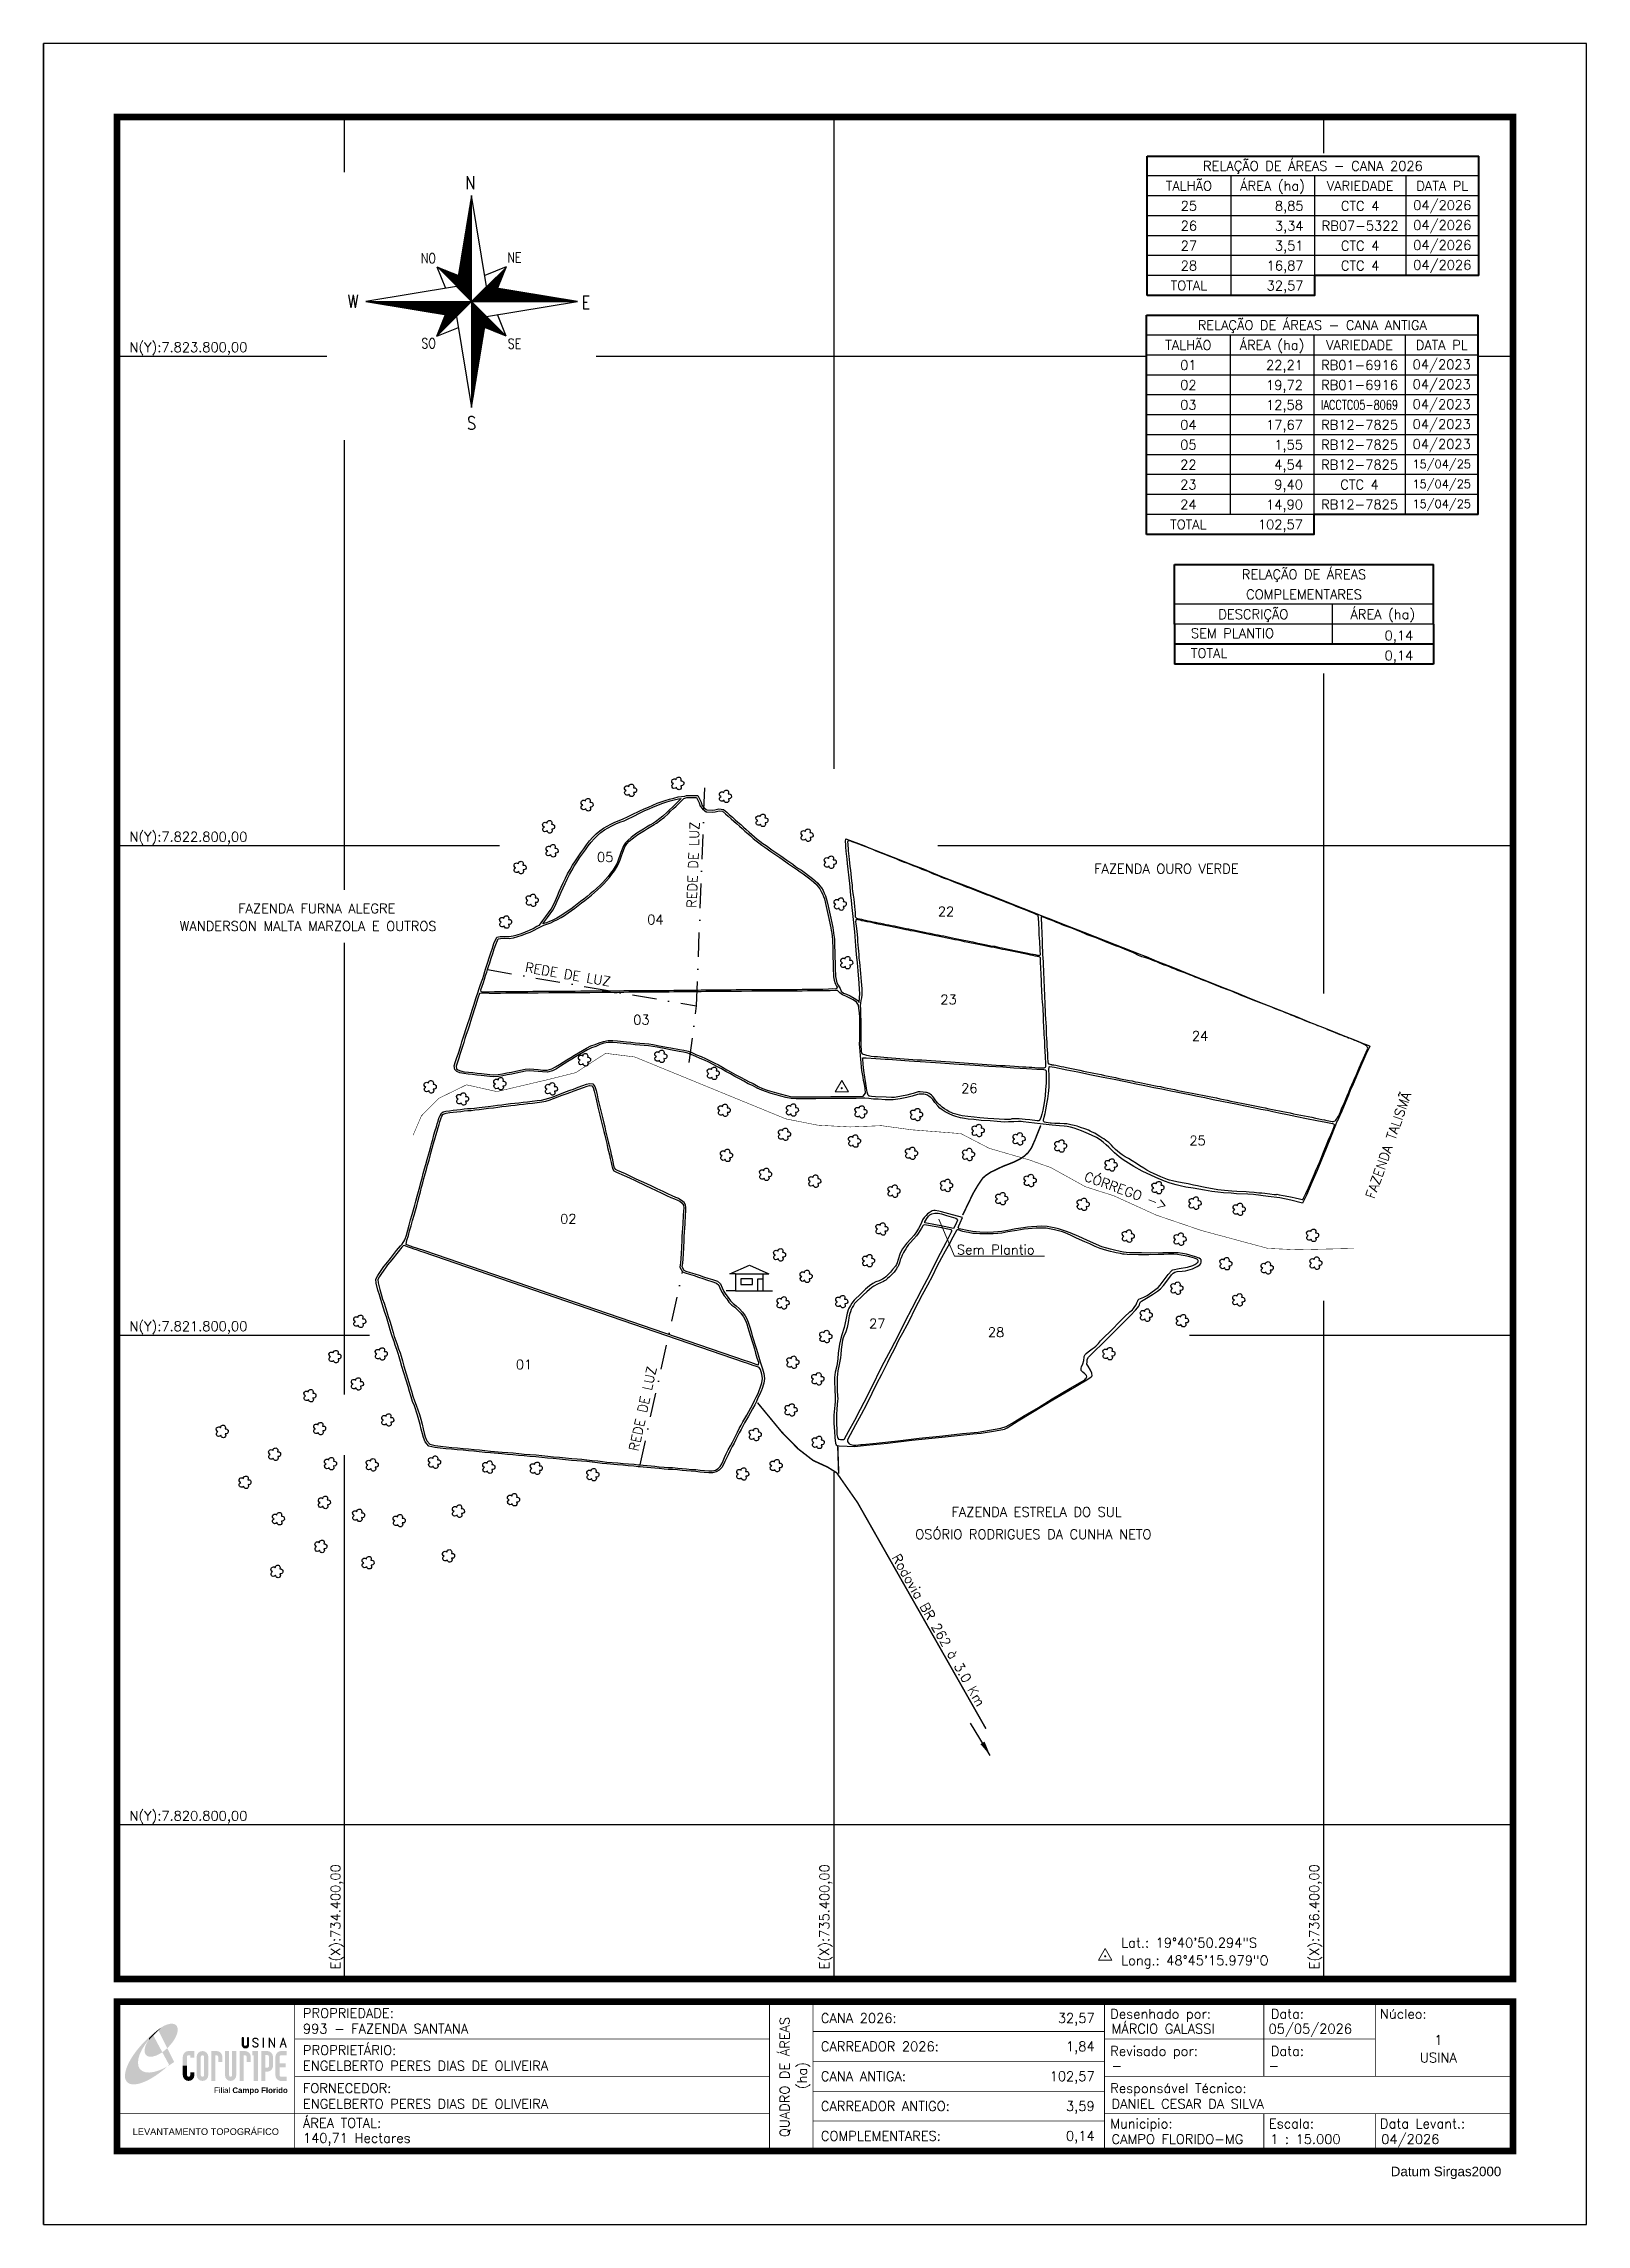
# Model space of a CAD drawing. Extents: x 733786 to 736936, y 7819983 to 7824438.
import ezdxf
from ezdxf.enums import TextEntityAlignment as Align

# ---------------------------------------------------------------- set-up
doc = ezdxf.new("R2010")
doc.units = 0
for name, pattern in [('CONTINUO', [0]), ('DASHDOT', [1, 0.5, -0.25, 0, -0.25]), ('LIN0', [0])]:
    doc.linetypes.add(name, pattern=pattern)
for name, color, linetype, lineweight in [('0114000993', 1, 'Continuous', 25), ('0114000993022', 5, 'Continuous', 25), ('0114000993023', 5, 'Continuous', 25), ('0114000993024', 5, 'Continuous', 25), ('0114000993025', 5, 'Continuous', 25), ('0114000993026', 5, 'Continuous', 25), ('0114000993027', 5, 'Continuous', 25), ('0114000993028', 5, 'Continuous', 25), ('TEXTO_DIVERSOS', 7, 'Continuous', 5)]:
    doc.layers.add(name, color=color, linetype=linetype, lineweight=lineweight)
for name, color, linetype in [('0114000993001', 5, 'Continuous'), ('0114000993002', 5, 'Continuous'), ('0114000993003', 5, 'Continuous'), ('0114000993004', 5, 'Continuous'), ('0114000993005', 5, 'Continuous'), ('CURSOS_D_AGUA', 4, 'Continuous'), ('ESTRADA', 1, 'Continuous'), ('MALHA', 8, 'Continuous'), ('MARGEM', 5, 'Continuous'), ('MATO', 3, 'Continuous'), ('QUADRO_DE_AREAS_CANA_2026', 7, 'Continuous'), ('QUADRO_DE_AREAS_CANA_ANTIGA', 7, 'Continuous'), ('QUADRO_DE_AREAS_COMPLEMENTARES', 7, 'Continuous'), ('REDE_DE_LUZ', 6, 'DASHDOT'), ('SEM PLANTIO', 30, 'Continuous'), ('SETA_NORTE', 3, 'Continuous'), ('TEXTO', 7, 'Continuous'), ('TEXTO CONFORNTANTES', 7, 'Continuous'), ('TEXTO_NUN_TAL', 7, 'Continuous')]:
    doc.layers.add(name, color=color, linetype=linetype)
doc.styles.add('ARIAL', font='arial.ttf')
doc.styles.add('marcelo', font='arial.ttf')
doc.styles.add('ROMANS', font='romans')
doc.styles.add('Simplex', font='simplex.shx')
doc.styles.get("Standard").update_dxf_attribs({"font": 'arial.ttf'})
doc.dimstyles.new('ISO-25', dxfattribs={"dimtxt": 2.5, "dimasz": 2.5, "dimexe": 1.25, "dimexo": 0.625, "dimtad": 1, "dimtxsty": 'Standard', "dimcen": 2.5, "dimadec": 0, "dimazin": 0, "dimtfac": 1, "dimtmove": 0, "dimatfit": 3, "dimfxl": 0, "dimarcsym": 0})

msp = doc.modelspace()

# ---------------------------------------------------------------- texts
at = {"layer": 'MALHA', "style": 'Simplex'}
for s, p in [('N(Y):7.823.800,00', (733961.2, 7823802.5)), ('N(Y):7.822.800,00', (733961.2, 7822802.5)), ('N(Y):7.821.800,00', (733961.2, 7821802.5)), ('N(Y):7.820.800,00', (733961.2, 7820802.5))]:
    msp.add_text(s, height=19.5, dxfattribs=at).set_placement(p, align=Align.BOTTOM_LEFT)
for s, p in [('E(X):734.400,00', (734397.5, 7820504.3)), ('E(X):735.400,00', (735395.8, 7820504.3)), ('E(X):736.400,00', (736395.9, 7820504.3))]:
    msp.add_text(s, height=19.5, rotation=90, dxfattribs=at).set_placement(p, align=Align.BOTTOM_LEFT)
at = {"layer": 'MARGEM', "color": 7, "linetype": 'Continuous', "lineweight": 9}
for s, style, p in [('PROPRIEDADE:', 'Simplex', (734315.4, 7820424.7)), ('Desenhado por:', 'Simplex', (735963.8, 7820423.2)), ('Data:', 'Simplex', (736291.7, 7820423.2)), ('Núcleo:', 'Simplex', (736514.5, 7820423.2)), ('PROPRIETÁRIO:', 'Simplex', (734315.4, 7820349.1)), ('Revisado por:', 'Simplex', (735963.8, 7820347.3)), ('Data:', 'Simplex', (736291.7, 7820347.3)), ('FORNECEDOR:', 'Simplex', (734315.4, 7820271.3)), ('Responsável Técnico:', 'Simplex', (735963.8, 7820271.3)), ('ÁREA TOTAL:', 'Simplex', (734315.4, 7820200.3)), ('Municipio:', 'Simplex', (735963.8, 7820199.1)), ('Escala:', 'Simplex', (736287.9, 7820199.1)), ('Data Levant.:', 'Simplex', (736514.5, 7820199.1)), ('Datum Sirgas2000', 'marcelo', (736536.6, 7820101.3))]:
    msp.add_text(s, height=19.5, dxfattribs=dict(at, style=style)).set_placement(p, align=Align.TOP_LEFT)
at = {"layer": 'MARGEM', "color": 7, "linetype": 'Continuous', "style": 'Simplex'}
for s, p in [('QUADRO DE ÁREAS', (735299, 7820284.4)), ('(ha)', (735334.6, 7820287.4))]:
    msp.add_text(s, height=19.5, rotation=90, dxfattribs=at).set_placement(p, align=Align.MIDDLE_CENTER)
for s, p in [('CANA 2026:', (735372.9, 7820414.6)), ('MÁRCIO GALASSI', (735966.4, 7820392.9)), ('05/05/2026', (736286.9, 7820392.8)), ('993 - FAZENDA SANTANA', (734315.4, 7820392.9)), ('CARREADOR 2026:', (735372.9, 7820356.8)), ('ENGELBERTO PERES DIAS DE OLIVEIRA', (734315.4, 7820317.3)), ('CANA ANTIGA:', (735372.9, 7820295.8)), ('-', (735966.4, 7820317.3)), ('-', (736286.9, 7820317.3)), ('ENGELBERTO PERES DIAS DE OLIVEIRA', (734315.4, 7820239.5)), ('CARREADOR ANTIGO:', (735372.9, 7820234.8)), ('DANIEL CESAR DA SILVA', (735966.4, 7820239.5)), ('COMPLEMENTARES:', (735372.9, 7820173.8)), ('140,71 Hectares', (734315.4, 7820169.6)), ('CAMPO FLORIDO-MG', (735966.4, 7820167.3)), ('1 : 15.000', (736290.4, 7820167.3)), ('04/2026', (736517.1, 7820167.3))]:
    msp.add_text(s, height=19.5, dxfattribs=at).set_placement(p, align=Align.TOP_LEFT)
for s, p in [('32,57', (735932, 7820414.6)), ('1,84', (735932, 7820356.8)), ('102,57', (735932, 7820295.8)), ('3,59', (735932, 7820234.8)), ('0,14', (735932, 7820173.8))]:
    msp.add_text(s, height=19.5, dxfattribs=at).set_placement(p, align=Align.TOP_RIGHT)
for s, p in [('1', (736633.7, 7820360.1)), ('USINA', (736633.7, 7820324.1))]:
    msp.add_text(s, height=19.5, dxfattribs=at).set_placement(p, align=Align.MIDDLE_CENTER)
at = {"layer": 'MARGEM', "color": 7, "linetype": 'ByBlock'}
msp.add_text('LEVANTAMENTO TOPOGRÁFICO', height=13.5, dxfattribs=at).set_placement((734117.1, 7820172.9), align=Align.MIDDLE_CENTER)
at = {"layer": 'QUADRO_DE_AREAS_CANA_2026', "linetype": 'Continuous', "style": 'Simplex'}
for s, p in [('RELAÇÃO DE ÁREAS - CANA 2026', (736377.6, 7824188.5)), ('TALHÃO', (736124.4, 7824147.8)), ('ÁREA (ha)', (736295.2, 7824147.8)), ('VARIEDADE', (736474, 7824147.8)), ('DATA PL', (736641.8, 7824147.8)), ('25', (736124.4, 7824107)), ('CTC 4', (736474, 7824107)), ('04/2026', (736641.7, 7824108.4)), ('26', (736124.4, 7824066.3)), ('RB07-5322', (736474, 7824066.3)), ('04/2026', (736641.7, 7824067.7)), ('27', (736124.4, 7824025.6)), ('CTC 4', (736474, 7824025.6)), ('04/2026', (736641.7, 7824026.9)), ('28', (736124.4, 7823984.9)), ('CTC 4', (736474, 7823984.9)), ('04/2026', (736641.7, 7823986.2)), ('TOTAL', (736124.4, 7823944.2))]:
    msp.add_text(s, height=19.5, dxfattribs=at).set_placement(p, align=Align.MIDDLE_CENTER)
for s, p in [('8,85', (736358.4, 7824097.2)), ('3,34', (736358.4, 7824056.5)), ('3,51', (736358.4, 7824015.8)), ('16,87', (736358.4, 7823975.1)), ('32,57', (736358.4, 7823934.3))]:
    msp.add_text(s, height=19.5, dxfattribs=at).set_placement(p, align=Align.RIGHT)
at = {"layer": 'QUADRO_DE_AREAS_CANA_ANTIGA', "linetype": 'Continuous', "style": 'Simplex'}
for s, height, p in [('RELAÇÃO DE ÁREAS - CANA ANTIGA', 19.5, (736376.4, 7823863.2)), ('TALHÃO', 19.5, (736123.3, 7823822.5)), ('ÁREA (ha)', 19.5, (736294.1, 7823822.5)), ('VARIEDADE', 19.5, (736472.8, 7823822.5)), ('DATA PL', 19.5, (736640.6, 7823822.5)), ('01', 19.5, (736123.3, 7823781.8)), ('RB01-6916', 19.5, (736472.8, 7823781.8)), ('04/2023', 19.5, (736640.6, 7823783.1)), ('02', 19.5, (736123.3, 7823741.1)), ('RB01-6916', 19.5, (736472.8, 7823741.1)), ('04/2023', 19.5, (736640.6, 7823742.4)), ('03', 19.5, (736123.3, 7823700.4)), ('04/2023', 19.5, (736640.6, 7823701.7)), ('04', 19.5, (736123.3, 7823659.7)), ('RB12-7825', 19.5, (736472.8, 7823659.7)), ('04/2023', 19.5, (736640.6, 7823661)), ('05', 19.5, (736123.3, 7823618.9)), ('RB12-7825', 19.5, (736472.8, 7823618.9)), ('04/2023', 19.5, (736640.6, 7823620.3)), ('22', 19.5, (736123.3, 7823578.2)), ('RB12-7825', 19.5, (736472.8, 7823578.2)), ('15/04/25', 17, (736640.6, 7823579.5)), ('23', 19.5, (736123.3, 7823537.5)), ('CTC 4', 19.5, (736472.8, 7823537.5)), ('15/04/25', 17, (736640.6, 7823538.8)), ('24', 19.5, (736123.3, 7823496.8)), ('RB12-7825', 19.5, (736472.8, 7823496.8)), ('15/04/25', 17, (736640.6, 7823498.1)), ('TOTAL', 19.5, (736123.3, 7823456.1))]:
    msp.add_text(s, height=height, dxfattribs=at).set_placement(p, align=Align.MIDDLE_CENTER)
for s, p in [('22,21', (736357.2, 7823771.9)), ('19,72', (736357.2, 7823731.2)), ('12,58', (736357.2, 7823690.5)), ('17,67', (736357.2, 7823649.8)), ('1,55', (736357.2, 7823609.1)), ('4,54', (736357.2, 7823568.4)), ('9,40', (736357.2, 7823527.7)), ('14,90', (736357.2, 7823487)), ('102,57', (736357.2, 7823446.2))]:
    msp.add_text(s, height=19.5, dxfattribs=at).set_placement(p, align=Align.RIGHT)
at = {"layer": 'QUADRO_DE_AREAS_CANA_ANTIGA', "linetype": 'Continuous', "style": 'Simplex', "width": 0.75}
msp.add_text('IACCTC05-8069', height=19.5, dxfattribs=at).set_placement((736472.8, 7823700.4), align=Align.MIDDLE_CENTER)
at = {"layer": 'QUADRO_DE_AREAS_COMPLEMENTARES', "linetype": 'Continuous', "style": 'Simplex'}
for s, p in [('RELAÇÃO DE ÁREAS', (736359.4, 7823354.1)), ('COMPLEMENTARES', (736359.4, 7823313.3)), ('DESCRIÇÃO', (736256, 7823272.6)), ('ÁREA (ha)', (736520.2, 7823272.6))]:
    msp.add_text(s, height=19.5, dxfattribs=at).set_placement(p, align=Align.MIDDLE_CENTER)
for s, p in [('TOTAL', (736128.5, 7823193.2)), ('SEM PLANTIO', (736128.5, 7823233.9))]:
    msp.add_text(s, height=19.5, dxfattribs=at).set_placement(p, align=Align.MIDDLE_LEFT)
for p in [(736582.5, 7823219.5), (736582.5, 7823178.7)]:
    msp.add_text('0,14', height=19.5, dxfattribs=at).set_placement(p, align=Align.RIGHT)
at = {"layer": 'TEXTO', "linetype": 'ByBlock', "style": 'Simplex'}
for s, p in [('Lat.: 19°40\'50.294"S', (735986.2, 7820549.1, 985.2)), ('Long.: 48°45\'15.979"O', (735986.2, 7820512.9, 985.2))]:
    msp.add_text(s, height=19.5, dxfattribs=at).set_placement(p)
at = {"layer": 'TEXTO CONFORNTANTES', "linetype": 'ByBlock', "style": 'Simplex'}
for s, p in [('FAZENDA OURO VERDE', (735930.8, 7822743)), ('FAZENDA FURNA ALEGRE', (734183.2, 7822661.9)), ('WANDERSON MALTA MARZOLA E OUTROS', (734063.4, 7822625.9)), ('FAZENDA ESTRELA DO SUL', (735639.6, 7821429)), ('OSÓRIO RODRIGUES DA CUNHA NETO', (735565.7, 7821383.4))]:
    msp.add_text(s, height=19.5, dxfattribs=at).set_placement(p)
msp.add_text('FAZENDA TALISMÃ', height=19.5, rotation=70.697, dxfattribs=at).set_placement((736503.1, 7822077))
at = {"layer": 'TEXTO_DIVERSOS', "color": 6, "linetype": 'Continuous', "style": 'Simplex'}
for rotation, p in [(87.8233, (735118.5, 7822672.3, -615.9)), (350.1431, (734767.9, 7822542.5, -615.9)), (77.5799, (734999.9, 7821561.5, -615.9))]:
    msp.add_text('REDE DE LUZ', height=19.5, rotation=rotation, dxfattribs=at).set_placement(p)
at = {"layer": 'TEXTO_DIVERSOS', "color": 174, "style": 'Simplex'}
msp.add_text('CÓRREGO ->', height=19.5, rotation=340, dxfattribs=at).set_placement((735908.8, 7822116.2))
at = {"layer": 'TEXTO_DIVERSOS', "linetype": 'Continuous', "style": 'Simplex'}
msp.add_text('Sem Plantio', height=19.5, dxfattribs=at).set_placement((735650.6, 7821965))
msp.add_text('Rodovia BR 262 à 3.0 Km', height=19.5, rotation=299.732, dxfattribs=at).set_placement((735517, 7821346.1))
at = {"layer": 'TEXTO_NUN_TAL', "linetype": 'Continuous', "style": 'Simplex'}
for s, p in [('05', (734915.7, 7822766.9)), ('22', (735611.7, 7822655.7)), ('04', (735018.3, 7822639.1)), ('23', (735616.9, 7822475.9)), ('03', (734989.8, 7822434.6)), ('24', (736130.5, 7822401.4)), ('26', (735659.4, 7822294.6)), ('25', (736125.4, 7822187.8)), ('02', (734840.5, 7822027.9)), ('27', (735471.4, 7821814)), ('28', (735713.9, 7821796.2)), ('01', (734750.1, 7821730.2))]:
    msp.add_text(s, height=19.5, dxfattribs=at).set_placement(p)

# ---------------------------------------------------------------- blocks, each defined once
blk = doc.blocks.new('A$C309442C0')
at = {"layer": 'SETA_NORTE', "linetype": 'Continuous'}
h = blk.add_hatch(dxfattribs=at)
h.set_pattern_fill('ANSI31', color=256, scale=0.1375, angle=-90, style=0)
h.set_pattern_definition([(315, (-215853.3434, 13873.16845), (0.3086963042, 0.3086963042), [])])
h.paths.add_polyline_path([(73.5, 97.4), (74.7, 104.9), (60, 110.8)])
h = blk.add_hatch(dxfattribs=at)
h.set_pattern_fill('ANSI31', color=256, scale=0.1375, angle=180, style=0)
h.set_pattern_definition([(225, (13869.59828, 216024.21475), (0.3086963042, -0.3086963042), [])])
h.paths.add_polyline_path([(93.8, 97.4), (101.4, 96.2), (107.3, 110.8)])
h = blk.add_hatch(dxfattribs=at)
h.set_pattern_fill('ANSI31', color=256, scale=0.1375, style=0)
h.set_pattern_definition([(45, (-13702.2971, -215849.77324), (-0.3086963042, 0.3086963042), [])])
h.paths.add_polyline_path([(73.5, 77), (65.9, 78.3), (60, 63.6)])
h = blk.add_hatch(dxfattribs=at)
h.set_pattern_fill('ANSI31', color=256, scale=0.1375, angle=90, style=0)
h.set_pattern_definition([(135, (216020.6446, -13698.72693), (-0.3086963042, -0.3086963042), [])])
h.paths.add_polyline_path([(93.8, 77), (92.6, 69.5), (107.3, 63.6)])
for p, q in [((81.6, 146.8), (83.7, 148.9)), ((81.7, 147.6), (83.7, 149.5)), ((81.8, 148.3), (83.7, 150.1)), ((82, 149.1), (83.7, 150.8)), ((82.1, 149.9), (83.7, 151.4)), ((82.2, 150.6), (83.7, 152.1)), ((82.3, 151.4), (83.7, 152.7)), ((82.5, 152.2), (83.7, 153.3)), ((82.6, 152.9), (83.7, 154)), ((82.7, 153.7), (83.7, 154.6)), ((82.9, 154.4), (83.7, 155.2)), ((83, 155.2), (83.7, 155.9)), ((83.1, 156), (83.7, 156.5)), ((83.2, 156.7), (83.7, 157.2)), ((83.4, 157.5), (83.7, 157.8)), ((83.5, 158.3), (83.7, 158.4)), ((83.6, 159), (83.7, 159.1)), ((78.7, 129.3), (83.7, 134.2)), ((78.8, 130), (83.7, 134.9)), ((79, 130.8), (83.7, 135.5)), ((79.1, 131.6), (83.7, 136.1)), ((79.2, 132.3), (83.7, 136.8)), ((79.3, 133.1), (83.7, 137.4)), ((79.5, 133.8), (83.7, 138)), ((79.6, 134.6), (83.7, 138.7)), ((79.7, 135.4), (83.7, 139.3)), ((79.8, 136.1), (83.7, 140)), ((80, 136.9), (83.7, 140.6)), ((80.1, 137.7), (83.7, 141.2)), ((80.2, 138.4), (83.7, 141.9)), ((80.3, 139.2), (83.7, 142.5)), ((80.5, 139.9), (83.7, 143.1)), ((80.6, 140.7), (83.7, 143.8)), ((80.7, 141.5), (83.7, 144.4)), ((80.8, 142.2), (83.7, 145)), ((81, 143), (83.7, 145.7)), ((81.1, 143.8), (83.7, 146.3)), ((81.2, 144.5), (83.7, 147)), ((81.3, 145.3), (83.7, 147.6)), ((81.5, 146.1), (83.7, 148.2)), ((75.7, 111), (83.7, 118.9)), ((75.8, 111.7), (83.7, 119.6)), ((75.9, 112.5), (83.7, 120.2)), ((76.1, 113.3), (83.7, 120.8)), ((76.2, 114), (83.7, 121.5)), ((76.3, 114.8), (83.7, 122.1)), ((76.4, 115.5), (83.7, 122.8)), ((76.6, 116.3), (83.7, 123.4)), ((76.7, 117.1), (83.7, 124)), ((76.8, 117.8), (83.7, 124.7)), ((76.9, 118.6), (83.7, 125.3)), ((77.1, 119.4), (83.7, 125.9)), ((77.2, 120.1), (83.7, 126.6)), ((77.3, 120.9), (83.7, 127.2)), ((77.4, 121.6), (83.7, 127.8)), ((77.6, 122.4), (83.7, 128.5)), ((77.7, 123.2), (83.7, 129.1)), ((77.8, 123.9), (83.7, 129.8)), ((78, 124.7), (83.7, 130.4)), ((78.1, 125.5), (83.7, 131)), ((78.2, 126.2), (83.7, 131.7)), ((78.3, 127), (83.7, 132.3)), ((78.5, 127.7), (83.7, 132.9)), ((78.6, 128.5), (83.7, 133.6)), ((60, 110.8), (74.7, 104.9)), ((60, 110.8), (65.9, 96.2)), ((73.5, 97.3), (83.7, 107.5)), ((73.6, 98), (83.7, 108.1)), ((73.7, 98.8), (83.7, 108.7)), ((73.8, 99.5), (83.7, 109.4)), ((73.8, 97), (83.7, 106.8)), ((73.9, 100.3), (83.7, 110)), ((74.1, 101.1), (83.7, 110.6)), ((74.2, 101.8), (83.7, 111.3)), ((74.2, 96.7), (83.7, 106.2)), ((74.3, 102.6), (83.7, 111.9)), ((74.4, 103.3), (83.7, 112.6)), ((74.5, 96.4), (83.7, 105.6)), ((74.6, 104.1), (83.7, 113.2)), ((74.7, 104.9), (83.7, 113.8)), ((74.8, 105.6), (83.7, 114.5)), ((74.8, 96.1), (83.7, 104.9)), ((74.9, 106.4), (83.7, 115.1)), ((75.1, 107.2), (83.7, 115.7)), ((75.1, 95.7), (83.7, 104.3)), ((75.2, 107.9), (83.7, 116.4)), ((75.3, 108.7), (83.7, 117)), ((75.4, 109.4), (83.7, 117.7)), ((75.6, 110.2), (83.7, 118.3)), ((107.3, 110.8), (92.6, 104.9)), ((107.3, 110.8), (101.4, 96.2)), ((75.4, 95.4), (83.7, 103.6)), ((75.8, 95.1), (83.7, 103)), ((76.1, 94.8), (83.7, 102.4)), ((76.4, 94.5), (83.7, 101.7)), ((76.7, 94.2), (83.7, 101.1)), ((77, 93.8), (83.7, 100.5)), ((77.4, 93.5), (83.7, 99.8)), ((77.7, 93.2), (83.7, 99.2)), ((78, 92.9), (83.7, 98.5)), ((78.3, 92.6), (83.7, 97.9)), ((78.6, 92.2), (83.7, 97.3)), ((78.9, 91.9), (83.7, 96.6)), ((79.3, 91.6), (83.7, 96)), ((79.6, 91.3), (83.7, 95.4)), ((79.9, 91), (83.7, 94.7)), ((80.2, 90.7), (83.7, 94.1)), ((80.5, 90.3), (83.7, 93.4)), ((80.9, 90), (83.7, 92.8)), ((81.2, 89.7), (83.7, 92.2)), ((81.5, 89.4), (83.7, 91.5)), ((81.8, 89.1), (83.7, 90.9)), ((82.1, 88.7), (83.7, 90.3)), ((82.4, 88.4), (83.7, 89.6)), ((83.8, 87.2), (94, 97.4)), ((84.4, 87.2), (94.5, 97.3)), ((85.1, 87.2), (95.1, 97.2)), ((85.7, 87.2), (95.6, 97.1)), ((86.3, 87.2), (96.2, 97)), ((87, 87.2), (96.7, 96.9)), ((87.6, 87.2), (97.2, 96.9)), ((88.3, 87.2), (97.8, 96.8)), ((88.9, 87.2), (98.3, 96.7)), ((89.5, 87.2), (98.9, 96.6)), ((90.2, 87.2), (99.4, 96.5)), ((90.8, 87.2), (100, 96.4)), ((91.4, 87.2), (100.5, 96.3)), ((92.1, 87.2), (101.1, 96.2)), ((92.7, 87.2), (101.6, 96.1)), ((93.4, 87.2), (102.2, 96)), ((94, 87.2), (102.7, 96)), ((94.6, 87.2), (103.3, 95.9)), ((95.3, 87.2), (103.8, 95.8)), ((95.9, 87.2), (104.4, 95.7)), ((96.5, 87.2), (104.9, 95.6)), ((97.2, 87.2), (105.5, 95.5)), ((97.8, 87.2), (106, 95.4)), ((98.4, 87.2), (106.5, 95.3)), ((99.1, 87.2), (107.1, 95.2)), ((99.7, 87.2), (107.6, 95.1)), ((100.4, 87.2), (108.2, 95.1)), ((101, 87.2), (108.7, 95)), ((101.6, 87.2), (109.3, 94.9)), ((102.3, 87.2), (109.8, 94.8)), ((102.9, 87.2), (110.4, 94.7)), ((103.5, 87.2), (110.9, 94.6)), ((104.2, 87.2), (111.5, 94.5)), ((104.8, 87.2), (112, 94.4)), ((105.5, 87.2), (112.6, 94.3)), ((106.1, 87.2), (113.1, 94.2)), ((106.7, 87.2), (113.7, 94.1)), ((107.4, 87.2), (114.2, 94.1)), ((108, 87.2), (114.8, 94)), ((108.6, 87.2), (115.3, 93.9)), ((109.3, 87.2), (115.8, 93.8)), ((109.9, 87.2), (116.4, 93.7)), ((110.6, 87.2), (116.9, 93.6)), ((111.2, 87.2), (117.5, 93.5)), ((111.8, 87.2), (118, 93.4)), ((112.5, 87.2), (118.6, 93.3)), ((113.1, 87.2), (119.1, 93.2)), ((113.7, 87.2), (119.7, 93.2)), ((114.4, 87.2), (120.2, 93.1)), ((115, 87.2), (120.8, 93)), ((115.6, 87.2), (121.3, 92.9)), ((116.3, 87.2), (121.9, 92.8)), ((116.9, 87.2), (122.4, 92.7)), ((117.6, 87.2), (123, 92.6)), ((118.2, 87.2), (123.5, 92.5)), ((118.8, 87.2), (124, 92.4)), ((119.5, 87.2), (124.6, 92.3)), ((120.1, 87.2), (125.1, 92.3)), ((120.7, 87.2), (125.7, 92.2)), ((121.4, 87.2), (126.2, 92.1)), ((122, 87.2), (126.8, 92)), ((122.7, 87.2), (127.3, 91.9)), ((123.3, 87.2), (127.9, 91.8)), ((123.9, 87.2), (128.4, 91.7)), ((124.6, 87.2), (129, 91.6)), ((125.2, 87.2), (129.5, 91.5)), ((125.8, 87.2), (130.1, 91.4)), ((126.5, 87.2), (130.6, 91.4)), ((127.1, 87.2), (131.2, 91.3)), ((127.8, 87.2), (131.7, 91.2)), ((128.4, 87.2), (132.3, 91.1)), ((129, 87.2), (132.8, 91)), ((129.7, 87.2), (133.3, 90.9)), ((130.3, 87.2), (133.9, 90.8)), ((130.9, 87.2), (134.4, 90.7)), ((131.6, 87.2), (135, 90.6)), ((132.2, 87.2), (135.5, 90.5)), ((132.8, 87.2), (136.1, 90.5)), ((133.5, 87.2), (136.6, 90.4)), ((134.1, 87.2), (137.2, 90.3)), ((134.8, 87.2), (137.7, 90.2)), ((135.4, 87.2), (138.3, 90.1)), ((136, 87.2), (138.8, 90)), ((136.7, 87.2), (139.4, 89.9)), ((137.3, 87.2), (139.9, 89.8)), ((137.9, 87.2), (140.5, 89.7)), ((138.6, 87.2), (141, 89.6)), ((139.2, 87.2), (141.6, 89.6)), ((139.9, 87.2), (142.1, 89.5)), ((140.5, 87.2), (142.6, 89.4)), ((141.1, 87.2), (143.2, 89.3)), ((141.8, 87.2), (143.7, 89.2)), ((142.4, 87.2), (144.3, 89.1)), ((11.8, 87.2), (11.8, 87.2)), ((12.3, 87.1), (12.4, 87.2)), ((12.9, 87), (13.1, 87.2)), ((13.4, 86.9), (13.7, 87.2)), ((14, 86.8), (14.4, 87.2)), ((14.5, 86.7), (15, 87.2)), ((15.1, 86.6), (15.6, 87.2)), ((15.6, 86.6), (16.3, 87.2)), ((16.2, 86.5), (16.9, 87.2)), ((16.7, 86.4), (17.5, 87.2)), ((17.2, 86.3), (18.2, 87.2)), ((17.8, 86.2), (18.8, 87.2)), ((18.3, 86.1), (19.5, 87.2)), ((18.9, 86), (20.1, 87.2)), ((19.4, 85.9), (20.7, 87.2)), ((20, 85.8), (21.4, 87.2)), ((20.5, 85.7), (22, 87.2)), ((21.1, 85.7), (22.6, 87.2)), ((21.6, 85.6), (23.3, 87.2)), ((22.2, 85.5), (23.9, 87.2)), ((22.7, 85.4), (24.6, 87.2)), ((23.3, 85.3), (25.2, 87.2)), ((23.8, 85.2), (25.8, 87.2)), ((24.4, 85.1), (26.5, 87.2)), ((24.9, 85), (27.1, 87.2)), ((25.5, 84.9), (27.7, 87.2)), ((26, 84.8), (28.4, 87.2)), ((26.5, 84.8), (29, 87.2)), ((27.1, 84.7), (29.6, 87.2)), ((27.6, 84.6), (30.3, 87.2)), ((28.2, 84.5), (30.9, 87.2)), ((28.7, 84.4), (31.6, 87.2)), ((29.3, 84.3), (32.2, 87.2)), ((29.8, 84.2), (32.8, 87.2)), ((30.4, 84.1), (33.5, 87.2)), ((30.9, 84), (34.1, 87.2)), ((31.5, 83.9), (34.7, 87.2)), ((32, 83.9), (35.4, 87.2)), ((32.6, 83.8), (36, 87.2)), ((33.1, 83.7), (36.7, 87.2)), ((33.7, 83.6), (37.3, 87.2)), ((34.2, 83.5), (37.9, 87.2)), ((34.7, 83.4), (38.6, 87.2)), ((35.3, 83.3), (39.2, 87.2)), ((35.8, 83.2), (39.8, 87.2)), ((36.4, 83.1), (40.5, 87.2)), ((36.9, 83), (41.1, 87.2)), ((37.5, 83), (41.8, 87.2)), ((38, 82.9), (42.4, 87.2)), ((38.6, 82.8), (43, 87.2)), ((39.1, 82.7), (43.7, 87.2)), ((39.7, 82.6), (44.3, 87.2)), ((40.2, 82.5), (44.9, 87.2)), ((40.8, 82.4), (45.6, 87.2)), ((41.3, 82.3), (46.2, 87.2)), ((41.9, 82.2), (46.8, 87.2)), ((42.4, 82.1), (47.5, 87.2)), ((43, 82.1), (48.1, 87.2)), ((43.5, 82), (48.8, 87.2)), ((44, 81.9), (49.4, 87.2)), ((44.6, 81.8), (50, 87.2)), ((45.1, 81.7), (50.7, 87.2)), ((45.7, 81.6), (51.3, 87.2)), ((46.2, 81.5), (51.9, 87.2)), ((46.8, 81.4), (52.6, 87.2)), ((47.3, 81.3), (53.2, 87.2)), ((47.9, 81.2), (53.9, 87.2)), ((48.4, 81.2), (54.5, 87.2)), ((49, 81.1), (55.1, 87.2)), ((49.5, 81), (55.8, 87.2)), ((50.1, 80.9), (56.4, 87.2)), ((50.6, 80.8), (57, 87.2)), ((51.2, 80.7), (57.7, 87.2)), ((51.7, 80.6), (58.3, 87.2)), ((52.3, 80.5), (59, 87.2)), ((52.8, 80.4), (59.6, 87.2)), ((53.3, 80.3), (60.2, 87.2)), ((53.9, 80.3), (60.9, 87.2)), ((54.4, 80.2), (61.5, 87.2)), ((55, 80.1), (62.1, 87.2)), ((55.5, 80), (62.8, 87.2)), ((56.1, 79.9), (63.4, 87.2)), ((56.6, 79.8), (64, 87.2)), ((57.2, 79.7), (64.7, 87.2)), ((57.7, 79.6), (65.3, 87.2)), ((58.3, 79.5), (66, 87.2)), ((58.8, 79.4), (66.6, 87.2)), ((59.4, 79.4), (67.2, 87.2)), ((59.9, 79.3), (67.9, 87.2)), ((83.7, 87.2), (60, 63.6)), ((60, 63.6), (65.9, 78.3)), ((60.5, 79.2), (68.5, 87.2)), ((61, 79.1), (69.1, 87.2)), ((61.5, 79), (69.8, 87.2)), ((62.1, 78.9), (70.4, 87.2)), ((62.6, 78.8), (71.1, 87.2)), ((63.2, 78.7), (71.7, 87.2)), ((63.7, 78.6), (72.3, 87.2)), ((64.3, 78.5), (73, 87.2)), ((64.8, 78.4), (73.6, 87.2)), ((65.4, 78.4), (74.2, 87.2)), ((65.9, 78.3), (74.9, 87.2)), ((66.5, 78.2), (75.5, 87.2)), ((67, 78.1), (76.2, 87.2)), ((67.6, 78), (76.8, 87.2)), ((68.1, 77.9), (77.4, 87.2)), ((68.7, 77.8), (78.1, 87.2)), ((69.2, 77.7), (78.7, 87.2)), ((69.8, 77.6), (79.3, 87.2)), ((70.3, 77.5), (80, 87.2)), ((70.8, 77.5), (80.6, 87.2)), ((71.4, 77.4), (81.2, 87.2)), ((71.9, 77.3), (81.9, 87.2)), ((72.5, 77.2), (82.5, 87.2)), ((73, 77.1), (83.2, 87.2)), ((82.8, 88.1), (83.7, 89)), ((83.1, 87.8), (83.7, 88.4)), ((83.4, 87.5), (83.7, 87.7)), ((83.7, 87.1), (83.7, 87.1)), ((83.7, 86.4), (84, 86.8)), ((83.7, 85.8), (84.4, 86.5)), ((83.7, 85.2), (84.7, 86.2)), ((83.7, 84.5), (85, 85.9)), ((83.7, 83.9), (85.3, 85.6)), ((83.7, 83.3), (85.6, 85.2)), ((83.7, 82.6), (86, 84.9)), ((83.7, 82), (86.3, 84.6)), ((83.7, 81.3), (86.6, 84.3)), ((83.7, 80.7), (86.9, 84)), ((83.7, 80.1), (87.2, 83.6)), ((83.7, 79.4), (87.5, 83.3)), ((83.7, 78.8), (87.9, 83)), ((83.7, 78.2), (88.2, 82.7)), ((83.7, 77.5), (88.5, 82.4)), ((83.7, 76.9), (88.8, 82.1)), ((83.7, 76.2), (89.1, 81.7)), ((83.7, 75.6), (89.5, 81.4)), ((83.7, 75), (89.8, 81.1)), ((83.7, 74.3), (90.1, 80.8)), ((83.7, 73.7), (90.4, 80.5)), ((83.7, 73.1), (90.7, 80.1)), ((83.7, 72.4), (91, 79.8)), ((83.7, 71.8), (91.4, 79.5)), ((83.7, 71.2), (91.7, 79.2)), ((83.7, 70.5), (92, 78.9)), ((83.7, 69.9), (92.3, 78.5)), ((83.7, 69.2), (92.6, 78.2)), ((83.7, 68.6), (93, 77.9)), ((83.7, 68), (93.3, 77.6)), ((83.7, 67.3), (93.6, 77.3)), ((83.7, 66.7), (93.8, 76.9)), ((83.7, 66.1), (93.7, 76.1)), ((83.7, 65.4), (93.6, 75.3)), ((83.7, 64.8), (93.4, 74.6)), ((107.3, 63.6), (101.4, 78.3)), ((143, 87.2), (144.8, 89)), ((143.7, 87.2), (145.4, 88.9)), ((144.3, 87.2), (145.9, 88.8)), ((144.9, 87.2), (146.5, 88.7)), ((145.6, 87.2), (147, 88.7)), ((146.2, 87.2), (147.6, 88.6)), ((146.9, 87.2), (148.1, 88.5)), ((147.5, 87.2), (148.7, 88.4)), ((148.1, 87.2), (149.2, 88.3)), ((148.8, 87.2), (149.8, 88.2)), ((149.4, 87.2), (150.3, 88.1)), ((150, 87.2), (150.8, 88)), ((150.7, 87.2), (151.4, 87.9)), ((151.3, 87.2), (151.9, 87.8)), ((152, 87.2), (152.5, 87.8)), ((152.6, 87.2), (153, 87.7)), ((153.2, 87.2), (153.6, 87.6)), ((153.9, 87.2), (154.1, 87.5)), ((154.5, 87.2), (154.7, 87.4)), ((155.1, 87.2), (155.2, 87.3)), ((60, 63.6), (74.7, 69.5)), ((83.7, 64.1), (93.3, 73.8)), ((83.7, 63.5), (93.2, 73)), ((83.7, 62.9), (93.1, 72.3)), ((83.7, 62.2), (92.9, 71.5)), ((83.7, 61.6), (92.8, 70.8)), ((83.7, 61), (92.7, 70)), ((83.7, 60.3), (92.6, 69.2)), ((83.7, 59.7), (92.4, 68.5)), ((83.7, 59), (92.3, 67.7)), ((83.7, 58.4), (92.2, 66.9)), ((83.7, 57.8), (92.1, 66.2)), ((83.7, 57.1), (91.9, 65.4)), ((83.7, 56.5), (91.8, 64.7)), ((83.7, 55.9), (91.7, 63.9)), ((83.7, 55.2), (91.6, 63.1)), ((83.7, 54.6), (91.4, 62.4)), ((83.7, 54), (91.3, 61.6)), ((83.7, 53.3), (91.2, 60.8)), ((83.7, 52.7), (91.1, 60.1)), ((107.3, 63.6), (92.6, 69.5)), ((83.7, 52), (90.9, 59.3)), ((83.7, 51.4), (90.8, 58.6)), ((83.7, 50.8), (90.7, 57.8)), ((83.7, 50.1), (90.5, 57)), ((83.7, 49.5), (90.4, 56.3)), ((83.7, 48.9), (90.3, 55.5)), ((83.7, 48.2), (90.2, 54.7)), ((83.7, 47.6), (90, 54)), ((83.7, 46.9), (89.9, 53.2)), ((83.7, 46.3), (89.8, 52.5)), ((83.7, 45.7), (89.7, 51.7)), ((83.7, 45), (89.5, 50.9)), ((83.7, 44.4), (89.4, 50.2)), ((83.7, 43.8), (89.3, 49.4)), ((83.7, 43.1), (89.2, 48.6)), ((83.7, 42.5), (89, 47.9)), ((83.7, 41.8), (88.9, 47.1)), ((83.7, 41.2), (88.8, 46.3)), ((83.7, 40.6), (88.7, 45.6)), ((83.7, 39.9), (88.5, 44.8)), ((83.7, 39.3), (88.4, 44.1)), ((83.7, 38.7), (88.3, 43.3)), ((83.7, 38), (88.2, 42.5)), ((83.7, 37.4), (88, 41.8)), ((83.7, 36.8), (87.9, 41)), ((83.7, 36.1), (87.8, 40.2)), ((83.7, 35.5), (87.7, 39.5)), ((83.7, 34.8), (87.5, 38.7)), ((83.7, 34.2), (87.4, 38)), ((83.7, 33.6), (87.3, 37.2)), ((83.7, 32.9), (87.2, 36.4)), ((83.7, 32.3), (87, 35.7)), ((83.7, 31.7), (86.9, 34.9)), ((83.7, 31), (86.8, 34.1)), ((83.7, 30.4), (86.7, 33.4)), ((83.7, 29.7), (86.5, 32.6)), ((83.7, 29.1), (86.4, 31.9)), ((83.7, 28.5), (86.3, 31.1)), ((83.7, 27.8), (86.2, 30.3)), ((83.7, 27.2), (86, 29.6)), ((83.7, 26.6), (85.9, 28.8)), ((83.7, 25.9), (85.8, 28)), ((83.7, 25.3), (85.6, 27.3)), ((83.7, 24.6), (85.5, 26.5)), ((83.7, 24), (85.4, 25.8)), ((83.7, 23.4), (85.3, 25)), ((83.7, 22.7), (85.1, 24.2)), ((83.7, 22.1), (85, 23.5)), ((83.7, 21.5), (84.9, 22.7)), ((83.7, 20.8), (84.8, 21.9)), ((83.7, 20.2), (84.6, 21.2)), ((83.7, 19.6), (84.5, 20.4)), ((83.7, 18.9), (84.4, 19.7)), ((83.7, 18.3), (84.3, 18.9)), ((83.7, 17.6), (84.1, 18.1)), ((83.7, 17), (84, 17.4)), ((83.7, 16.4), (83.9, 16.6)), ((83.7, 15.7), (83.8, 15.8))]:
    blk.add_line(p, q, dxfattribs=at)
blk.add_lwpolyline([(93.8, 77), (155.7, 87.2), (93.8, 97.4), (83.7, 159.3), (73.5, 97.4), (11.6, 87.2), (73.5, 77), (83.7, 15.1)], close=True, dxfattribs=at)
for points in [[(83.7, 87.2), (83.7, 159.3)], [(83.7, 87.2), (73.5, 97.4)], [(83.7, 87.2), (93.8, 97.4)], [(11.6, 87.2), (155.7, 87.2)], [(83.7, 87.2), (73.5, 77)], [(83.7, 87.2), (93.8, 77)], [(83.7, 87.2), (83.7, 15.1)]]:
    blk.add_lwpolyline(points, dxfattribs=at)
at = {"layer": 'SETA_NORTE', "color": 7, "lineweight": 30, "style": 'ROMANS', "width": 0.8}
for s, height, p in [('N ', 8.94, (79.5, 163.6)), ('NO', 6.88, (49.1, 113.2)), ('NE', 6.87, (108, 113.7)), ('W', 8.94, (-0.7, 82.9)), ('E', 8.94, (158.6, 82.1)), ('SO', 6.88, (49.5, 55.3)), ('SE', 6.87, (108.3, 55)), ('S', 8.94, (80.6, 0))]:
    blk.add_text(s, height=height, dxfattribs=at).set_placement(p)
blk = doc.blocks.new('A$C78F83FB3')
at = {"layer": 'MARGEM'}
h = blk.add_hatch(color=20, dxfattribs=at)
edge = h.paths.add_edge_path()
edge.add_ellipse((19.49, 23.77), major_axis=(-6.68, -6.67), ratio=0.469426, start_angle=292.73277, end_angle=601.25787)
edge.add_ellipse((22.83, 22.05), major_axis=(12.64, 11.29), ratio=0.457614, start_angle=79.90686, end_angle=107.91393)
edge = h.paths.add_edge_path()
edge.add_ellipse((18.28, 18.7), major_axis=(13.95, 13.59), ratio=0.386848, start_angle=63.96117, end_angle=264.59932)
edge.add_ellipse((22.83, 22.05), major_axis=(12.64, 11.29), ratio=0.457614, start_angle=107.91393, end_angle=245.11815, ccw=False)
edge.add_ellipse((19.49, 23.77), major_axis=(-6.68, -6.67), ratio=0.469426, start_angle=241.25787, end_angle=292.73277, ccw=False)
for color, points in [(20, [(15.46, 26.12), (14.17, 24.81), (14.06, 24.24), (14.39, 23.97), (14.67, 24.54), (19.47, 29.32), (18.48, 28.66), (17.31, 27.78)]), (7, [(58.42, 24.9), (57.9, 24.9), (57.9, 21.73, -0.414214), (57.15, 20.98), (56.84, 20.98, -0.414214), (56.09, 21.73), (56.09, 24.9), (55.57, 24.9), (55.57, 21.73, 0.414214), (56.84, 20.46), (57.15, 20.46, 0.414214), (58.42, 21.73)]), (7, [(61.7, 24.9), (61.23, 24.9, 0.396318), (60.04, 23.78), (60.04, 23.72, 0.151912), (60.39, 22.97), (60.46, 22.92), (62.18, 22), (62.85, 21.83, 0.12407), (62.51, 22.42), (60.75, 23.36, -0.13192), (60.56, 23.77, -0.385578), (61.23, 24.37), (61.7, 24.37, -0.414214), (62.37, 23.7), (62.89, 23.7, 0.414214)]), (7, [(62.37, 23.7), (62.89, 23.7, 0.414214), (61.7, 24.9), (61.23, 24.9, 0.396318), (60.04, 23.78), (60.04, 23.72, 0.151912), (60.39, 22.97), (60.46, 22.92), (62.18, 22), (62.18, 22, -0.131921), (62.37, 21.59, -0.385578), (61.7, 20.98), (61.23, 20.98, -0.414214), (60.56, 21.65), (60.04, 21.65, 0.414214), (61.23, 20.46), (61.7, 20.46, 0.402546), (62.89, 21.61, 0.165292), (62.51, 22.42), (60.75, 23.36, -0.13192), (60.56, 23.77, -0.385578), (61.23, 24.37), (61.7, 24.37, -0.414214)]), (7, [(30.97, 12.46), (29.13, 12.46), (29.13, 8.21, 1), (34.29, 8.21), (34.29, 9.41), (32.45, 9.41), (32.45, 8.21, -1), (30.97, 8.21)])]:
    blk.add_hatch(color=color, dxfattribs=at).paths.add_polyline_path(points)
h = blk.add_hatch(color=7, dxfattribs=at)
h.paths.add_polyline_path([(65.24, 24.9), (64.72, 24.9), (64.72, 20.46), (65.24, 20.46)])
h.paths.add_polyline_path([(67.38, 20.46), (67.9, 20.46), (67.9, 23.74), (69.74, 20.46), (70.23, 20.46), (70.23, 24.9), (69.71, 24.9), (69.71, 21.58), (67.85, 24.9), (67.38, 24.9)])
h.paths.add_polyline_path([(72.17, 20.46), (72.72, 20.46), (73.14, 21.73), (74.49, 21.73), (74.9, 20.46), (75.45, 20.46), (74, 24.9), (73.62, 24.9)])
h.paths.add_polyline_path([(73.81, 23.8), (74.32, 22.25), (73.31, 22.25)], flags=16)
h = blk.add_hatch(color=7, dxfattribs=at)
h.paths.add_polyline_path([(31.71, 18.93, 0.414214), (29.13, 16.35), (29.13, 12.46), (30.97, 12.46), (30.97, 16.35, -0.414214), (31.71, 17.09), (32.45, 17.09), (32.45, 16.02), (34.29, 16.02), (34.29, 18.93)])
h.paths.add_polyline_path([(44.15, 17.09, -0.414214), (44.89, 16.35), (44.89, 14.1), (46.72, 14.1), (46.72, 16.17, 0.433937), (44.15, 18.93), (41.77, 18.93), (41.77, 12.46), (43.61, 12.46), (43.61, 17.09)])
h.paths.add_polyline_path([(43.61, 12.46), (41.77, 12.46), (41.77, 5.62), (43.61, 5.62)])
h.paths.add_polyline_path([(47.92, 12.46), (49.75, 12.46), (49.75, 18.93), (47.92, 18.93)])
h.paths.add_polyline_path([(52.91, 18.93), (51.08, 18.93), (51.08, 12.46), (52.91, 12.46)])
h.paths.add_polyline_path([(51.08, 8.12, -1), (49.75, 8.12), (49.75, 12.46), (47.92, 12.46), (47.92, 8.12, 1), (52.91, 8.12), (52.91, 12.46), (51.08, 12.46)])
h.paths.add_polyline_path([(54.41, 12.46), (56.25, 12.46), (56.25, 17.09), (56.79, 17.09, -0.414214), (57.53, 16.35), (57.53, 14.1), (59.36, 14.1), (59.36, 16.17, 0.433937), (56.79, 18.93), (54.41, 18.93)])
h.paths.add_polyline_path([(56.25, 12.46), (54.41, 12.46), (54.41, 5.62), (56.25, 5.62)])
h.paths.add_polyline_path([(60.73, 12.46), (62.58, 12.46), (62.58, 18.93), (60.02, 18.93), (60.02, 17.08), (60.73, 17.08)])
h.paths.add_polyline_path([(62.58, 12.46), (60.73, 12.46), (60.73, 5.62), (62.58, 5.62)])
h.paths.add_polyline_path([(64.06, 12.46), (65.82, 12.46), (65.82, 17.17), (66.66, 17.17, -0.450417), (67.48, 16.25), (67.48, 12.46), (69.24, 12.46, 0.002307), (69.24, 12.48, 0.005282), (69.23, 12.54, -0.000938), (69.23, 12.53), (69.23, 16.17, 0.433937), (66.66, 18.93), (64.06, 18.93)])
h.paths.add_polyline_path([(64.06, 5.62), (65.82, 5.62), (65.82, 9.77), (66.66, 9.77, 0.426056), (69.24, 12.46), (67.48, 12.46), (67.48, 12.45, -0.450417), (66.66, 11.53), (65.82, 11.53), (65.82, 12.46), (64.06, 12.46)])
h.paths.add_polyline_path([(70.37, 12.46), (74.87, 12.46), (74.87, 13.44), (72.21, 13.44), (72.21, 16.35, -0.414214), (72.95, 17.09), (75.38, 17.09), (75.38, 18.93), (72.95, 18.93, 0.414214), (70.37, 16.35)])
h.paths.add_polyline_path([(72.21, 11.62), (74.87, 11.62), (74.87, 12.46), (70.37, 12.46), (70.37, 8.21, 0.414214), (72.95, 5.62), (75.38, 5.62), (75.38, 7.47), (72.95, 7.47, -0.414214), (72.21, 8.21)])
h = blk.add_hatch(color=7, dxfattribs=at)
h.paths.add_polyline_path([(35.29, 16.35), (35.29, 8.21, 1), (40.46, 8.21, 0.016978), (40.45, 8.38), (40.45, 16.17, 0.433937), (37.88, 18.93), (37.87, 18.93, 0.41391)])
h.paths.add_polyline_path([(38.62, 16.35), (38.62, 8.21, -1), (37.13, 8.21), (37.13, 16.35, -1)], flags=16)
at = {"layer": 'MARGEM', "color": 7}
blk.add_lwpolyline([(58.42, 24.9), (57.9, 24.9), (57.9, 21.73, -0.414214), (57.15, 20.98), (56.84, 20.98, -0.414214), (56.09, 21.73), (56.09, 24.9), (55.57, 24.9), (55.57, 21.73, 0.414214), (56.84, 20.46), (57.15, 20.46, 0.414214), (58.42, 21.73), (58.42, 24.9)], format="xyb", close=True, dxfattribs=at)
at = {"layer": 'MARGEM', "color": 252, "insert": (43.05, 2.72), "char_height": 2.5, "width": 33.0271, "attachment_point": 1, "style": 'ARIAL'}
blk.add_mtext('Filial {\\fArial|b1|i0|c0|p34;Campo Florido}', dxfattribs=at)
blk = doc.blocks.new('hgty')
at = {"color": 7, "linetype": 'Continuous'}
for p, q in [((730210.303, 7819691.089), (730210.467, 7819691.162)), ((730210.35, 7819691.089), (730210.303, 7819691.089)), ((730210.35, 7819691.089), (730210.35, 7819690.948)), ((730210.35, 7819691.089), (730210.583, 7819691.089)), ((730210.467, 7819691.162), (730210.63, 7819691.089)), ((730210.583, 7819690.948), (730210.583, 7819691.089)), ((730210.583, 7819691.089), (730210.63, 7819691.089)), ((730210.35, 7819690.948), (730210.274, 7819690.948)), ((730210.35, 7819690.948), (730210.583, 7819690.948)), ((730210.538, 7819690.948), (730210.538, 7819691.047)), ((730210.538, 7819691.047), (730210.583, 7819691.047)), ((730210.583, 7819690.948), (730210.659, 7819690.948))]:
    blk.add_line(p, q, dxfattribs=at)
blk.add_lwpolyline([(730210.493, 7819691.047), (730210.395, 7819691.047), (730210.395, 7819691.001), (730210.493, 7819691.001)], close=True, dxfattribs=at)

# ---------------------------------------------------------------- linework, layer by layer
at = {"layer": '0114000993'}
for points in [[(736427.4, 7822237.5), (736415, 7822206.5), (736404.5, 7822181.1), (736395, 7822157.9), (736386.4, 7822136.5), (736375.3, 7822111.5), (736364.2, 7822086.1), (736356.2, 7822069.4), (736332.3, 7822075.5), (736310.3, 7822080.3), (736286.5, 7822083.1), (736256.2, 7822087.1), (736244.6, 7822088.2), (736221.8, 7822088.9), (736210.7, 7822089.8), (736194.9, 7822090.9), (736183.6, 7822092), (736171.1, 7822093.7), (736156.1, 7822096.3), (736133.2, 7822100.3), (736118, 7822102.6), (736106.9, 7822104.7), (736098.1, 7822107.3), (736086.2, 7822110.7), (736074.3, 7822114.3), (736056.9, 7822121.9), (736028.7, 7822135.3), (736012.1, 7822144.8), (736000.9, 7822151.3), (735990.1, 7822158.4), (735981.7, 7822164.5), (735972.7, 7822172.1), (735961, 7822183.7), (735955.3, 7822189.1), (735949.5, 7822194), (735943.1, 7822198.8), (735935.4, 7822203.5), (735925.4, 7822208.5), (735914.6, 7822213.4), (735905.2, 7822217.4), (735897.5, 7822220.2), (735890, 7822222.6), (735882.6, 7822224.7), (735875.8, 7822226.1), (735869.4, 7822227), (735860.1, 7822227.7), (735845.1, 7822228.8), (735820.6, 7822231.7), (735786.3, 7822235.9), (735781.6, 7822236.4), (735776.8, 7822236.4), (735767.1, 7822235.9), (735756.3, 7822235.5), (735747.9, 7822235.4), (735732.9, 7822236.5), (735718.9, 7822237.5), (735700.3, 7822238.8), (735685.5, 7822240.2), (735673.4, 7822241.4), (735666, 7822242.3), (735657.7, 7822244.1), (735648.7, 7822246.5), (735642.6, 7822248.5), (735634.7, 7822252), (735626.7, 7822256.3), (735620.4, 7822260.3), (735616.1, 7822263.6), (735611.5, 7822268.3), (735605.7, 7822275.1), (735601.4, 7822281.3), (735597.3, 7822285.5), (735594.3, 7822287.8), (735590.5, 7822290), (735586.3, 7822291.6), (735583, 7822292.2), (735577.8, 7822292.6), (735573.4, 7822292), (735570, 7822291.4), (735559.2, 7822288.3), (735548.3, 7822285.6), (735534.7, 7822282.6), (735520.7, 7822280.7), (735503.9, 7822280.9), (735489.7, 7822281.9), (735480.2, 7822282.3), (735470.9, 7822283.2), (735462.4, 7822284.3), (735462.4, 7822284.3), (735452.2, 7822283.8), (735444.7, 7822283.7), (735434.1, 7822283.6), (735423.4, 7822283.5), (735404.4, 7822283.5), (735393.3, 7822283.4), (735372.6, 7822283.1), (735362.5, 7822282.8), (735352.5, 7822282.6), (735342.4, 7822282.5), (735332.5, 7822282.5), (735322.5, 7822282.5), (735312.1, 7822283.2), (735301.6, 7822285.4), (735291.4, 7822288.2), (735281.5, 7822291), (735271.7, 7822293.9), (735261.7, 7822297), (735252.4, 7822300.2), (735242.8, 7822304.4), (735233.2, 7822310.2), (735224.7, 7822313.5), (735215.5, 7822318.6), (735206.6, 7822323.4), (735197.3, 7822328.4), (735188.1, 7822333.5), (735179, 7822338.6), (735170.1, 7822343.7), (735161.8, 7822348.4), (735153.3, 7822352.8), (735144.1, 7822357.5), (735135.5, 7822361.6), (735126.6, 7822365.4), (735117.7, 7822369.2), (735108.2, 7822373.4), (735101.1, 7822376), (735092.3, 7822378.1), (735083.6, 7822379.6), (735066, 7822382.7), (735056.3, 7822384.8), (735038.6, 7822388.1), (735029.9, 7822389.7), (735021, 7822391), (735012.1, 7822392), (735003.1, 7822392.6), (734993.8, 7822393.2), (734984.8, 7822394.3), (734975.4, 7822395.1), (734957, 7822396.9), (734947.9, 7822397.7), (734938.6, 7822397.9), (734929.9, 7822396.3), (734921.9, 7822393.5), (734913.5, 7822389.9), (734904.8, 7822387), (734896.4, 7822382.9), (734888.2, 7822377.9), (734880.1, 7822373.1), (734872.2, 7822368.5), (734864.5, 7822363.5), (734856.5, 7822358.7), (734848.7, 7822354), (734841.1, 7822349.2), (734833.1, 7822344.3), (734824.8, 7822340.1), (734814.8, 7822337.4), (734804.8, 7822337.6), (734795.6, 7822338.6), (734786.6, 7822339.4), (734778.1, 7822340.1), (734769.6, 7822339.2), (734760.6, 7822337.3), (734751.1, 7822335.3), (734741.8, 7822333.4), (734732.5, 7822331.8), (734723.6, 7822330), (734714.5, 7822328.5), (734705.4, 7822327.8), (734696.9, 7822328.5), (734679.5, 7822330.4), (734670.4, 7822331.2), (734661.6, 7822332.4), (734653, 7822333.3), (734644, 7822334.2), (734635.6, 7822335.9), (734629.3, 7822338.6), (734625.4, 7822342.5), (734624.5, 7822349.9), (734627, 7822358.8), (734629.6, 7822366.9), (734632.1, 7822374.3), (734637.5, 7822391), (734640.1, 7822399.2), (734642.4, 7822407.1), (734645.2, 7822415.6), (734648, 7822424.1), (734650.8, 7822432.5), (734656.1, 7822448.4), (734658.6, 7822457.1), (734661.5, 7822465.7), (734664.1, 7822474.1), (734669, 7822489.5), (734673.2, 7822501.3), (734674.4, 7822506), (734677.3, 7822514.4), (734680.1, 7822521.8), (734682.4, 7822528.8), (734684.7, 7822535.7), (734686.8, 7822542.8), (734688.3, 7822547.4), (734688.3, 7822547.5), (734690.4, 7822554), (734693, 7822561.7), (734695.9, 7822571.1), (734699.1, 7822581), (734702.2, 7822590.5), (734705.4, 7822599.8), (734711.5, 7822612.7), (734718.2, 7822614.5), (734727.5, 7822614.7), (734736.3, 7822614.6), (734744.8, 7822615.7), (734753.1, 7822618), (734761.5, 7822620.8), (734769.9, 7822623.9), (734778, 7822627.1), (734785.8, 7822630.9), (734793.3, 7822635.2), (734798.3, 7822637.7), (734805.2, 7822647.3), (734811.5, 7822655.4), (734817.1, 7822662.8), (734822.3, 7822670.4), (734827, 7822678.9), (734830.9, 7822688.2), (734834.9, 7822697.3), (734838.9, 7822706.2), (734847, 7822724.2), (734851.4, 7822733.3), (734855.9, 7822742.5), (734860.8, 7822751.5), (734866, 7822760.2), (734871.6, 7822768.7), (734877.1, 7822777), (734883, 7822785.4), (734888.9, 7822793.6), (734894.7, 7822801.8), (734900.8, 7822809.7), (734907.2, 7822817), (734914.2, 7822823.8), (734921.3, 7822830), (734929.2, 7822835.6), (734944.2, 7822843.8), (734952.5, 7822847.8), (734961.2, 7822851.3), (734969.4, 7822854.6), (734978, 7822858.6), (734986.5, 7822862.6), (735003.4, 7822871.1), (735012.2, 7822875.3), (735021, 7822878.9), (735029.7, 7822882.8), (735038.4, 7822886.6), (735046.7, 7822889.7), (735055, 7822892.3), (735063.8, 7822895.2), (735072.5, 7822897.2), (735081.8, 7822899.6), (735095.1, 7822900.8), (735098.7, 7822902.1), (735106.3, 7822902.6), (735113.3, 7822902.6), (735121.7, 7822902.2), (735128.2, 7822888.7), (735130, 7822882.5), (735134, 7822877.9), (735138.5, 7822874.1), (735140.3, 7822873.1), (735140.6, 7822873), (735150.7, 7822872.3), (735156.5, 7822872.9), (735164.7, 7822875.2), (735174.1, 7822873.9), (735180.8, 7822868.1), (735186.5, 7822863.1), (735192.2, 7822858), (735197.8, 7822852.9), (735203.6, 7822848), (735209.3, 7822842.9), (735214.9, 7822837.7), (735220.6, 7822832.8), (735226.2, 7822827.8), (735231.9, 7822822.8), (735237.5, 7822817.9), (735243, 7822813.2), (735248.6, 7822808.8), (735254.7, 7822804.5), (735260.9, 7822800.2), (735273, 7822791.4), (735279.2, 7822787.4), (735285.3, 7822783.1), (735291.5, 7822778.9), (735303.4, 7822770.4), (735309.3, 7822766.1), (735315.4, 7822762), (735321.4, 7822757.6), (735327.4, 7822753.6), (735333.2, 7822749.6), (735339.1, 7822745.6), (735350.4, 7822737.1), (735356, 7822732.9), (735361.5, 7822728.3), (735366.8, 7822723.3), (735370.8, 7822718.2), (735374.1, 7822713.6), (735377.3, 7822708.4), (735379.8, 7822703), (735382.2, 7822697.7), (735383.9, 7822692.7), (735386.3, 7822682.7), (735387.9, 7822676.5), (735389.3, 7822670.1), (735390.4, 7822663.9), (735391.7, 7822657.9), (735393.1, 7822651.8), (735395.8, 7822639), (735397.2, 7822632.8), (735398, 7822627), (735398.9, 7822621.5), (735400.5, 7822608.8), (735400.7, 7822601.6), (735401.1, 7822595), (735401.3, 7822582.2), (735401.5, 7822575.5), (735401.5, 7822569.4), (735401.8, 7822563.1), (735401.9, 7822550.7), (735402.2, 7822544.4), (735402.5, 7822538.7), (735402.9, 7822532.7), (735404.1, 7822526.2), (735405.8, 7822519.8), (735408.1, 7822514.8), (735412.1, 7822507.8), (735414.6, 7822502.6), (735419.2, 7822498.6), (735425.4, 7822496.3), (735432.7, 7822493), (735440.9, 7822488.6), (735448.7, 7822483.3), (735450.9, 7822479.8), (735451.5, 7822488.3), (735452.2, 7822498.6), (735452.1, 7822505.3), (735451.4, 7822519.5), (735450.7, 7822527.5), (735449.2, 7822543.9), (735447.6, 7822560.8), (735446, 7822577.8), (735444.6, 7822595.4), (735443.9, 7822604.7), (735442.2, 7822624), (735438.4, 7822661.4), (735436.4, 7822679.8), (735435.4, 7822688.9), (735434.4, 7822697.8), (735432.8, 7822714.9), (735431.9, 7822722.7), (735427.5, 7822763.6), (735426.6, 7822772.2), (735424.7, 7822788.8), (735423.7, 7822797.1), (735423.7, 7822802.6), (735423.1, 7822808.2), (735424, 7822814), (735449.8, 7822804.4), (735460.4, 7822800.1), (735471.8, 7822795.6), (735495.9, 7822786.1), (735520.3, 7822776.3), (735532.8, 7822771.5), (735558.1, 7822761.7), (735582.2, 7822752.3), (735594.5, 7822747.4), (735619.5, 7822737.1), (735645.7, 7822726.9), (735658.5, 7822721.9), (735683.7, 7822712.1), (735709, 7822702.2), (735721.8, 7822697.2), (735747.7, 7822686.9), (735773.2, 7822676.9), (735785.2, 7822672.2), (735807.8, 7822663.4), (735824.3, 7822656.6), (735842.2, 7822649.6), (735876.4, 7822636.3), (735909.8, 7822623.2), (735932.3, 7822614.3), (735955.1, 7822605.5), (736008.5, 7822584.4), (736027.7, 7822577), (736037.2, 7822573.4), (736058.6, 7822564.3), (736082.1, 7822554.9), (736094.2, 7822550.2), (736117.4, 7822541), (736151.8, 7822527.3), (736198.1, 7822509), (736220.8, 7822499.8), (736243.3, 7822490.7), (736265.4, 7822481.8), (736286.5, 7822473.5), (736308.9, 7822464.5), (736331.1, 7822455.7), (736341.8, 7822451.5), (736351.8, 7822447.4), (736370.7, 7822439.4), (736409.2, 7822424.4), (736427.6, 7822417), (736444.6, 7822410.1), (736453.4, 7822406.7), (736469.3, 7822400.4), (736476.5, 7822397.4), (736491.8, 7822391.4), (736493.7, 7822390.6), (736486, 7822373), (736470.7, 7822338.7), (736466.6, 7822329.1), (736458.2, 7822309.6), (736454, 7822299.8), (736450, 7822290.4), (736436.4, 7822257.6), (736432.8, 7822249), (736427.6, 7822237.9)], [(735879, 7821686.8), (735916, 7821708.6), (735925.1, 7821714.5), (735926.8, 7821717.2), (735926.4, 7821722.1), (735923.5, 7821728.3), (735918.4, 7821736.7), (735916.3, 7821740.6), (735916.4, 7821745.2), (735917, 7821750.1), (735919.6, 7821754.9), (735924.5, 7821760.6), (735931.1, 7821766.7), (735948.2, 7821782.9), (735964.7, 7821800.2), (735982.4, 7821817.4), (736005.1, 7821840.4), (736015.2, 7821850.9), (736019.7, 7821856), (736022.1, 7821859), (736023.4, 7821862), (736024.3, 7821865.4), (736025.4, 7821867.7), (736027.7, 7821869.7), (736038.1, 7821875.3), (736050.1, 7821882.7), (736060.5, 7821889.8), (736066.5, 7821894.7), (736072.4, 7821901.1), (736077.5, 7821907.5), (736088.8, 7821923.3), (736092.4, 7821926.5), (736095.8, 7821928.8), (736100.5, 7821929.9), (736110.4, 7821930.7), (736117.2, 7821931.4), (736126.8, 7821933.8), (736131.9, 7821935.6), (736135.9, 7821937.2), (736141.5, 7821940), (736146.5, 7821943.7), (736148.7, 7821946.2), (736149.6, 7821949.4), (736149.7, 7821952.1), (736149.3, 7821953.7), (736148.2, 7821955.2), (736145.3, 7821957.3), (736138.1, 7821960.3), (736119.3, 7821965.4), (736111.1, 7821967), (736102.6, 7821967.9), (736094.9, 7821968.1), (736084.1, 7821968.3), (736071.3, 7821968.2), (736045.4, 7821967.4), (736027.7, 7821967.8), (736012.4, 7821968.1), (736002.8, 7821968.4), (735996.1, 7821968.8), (735990.6, 7821969.6), (735984.3, 7821970.9), (735972.5, 7821973.4), (735964.5, 7821975.4), (735956.8, 7821977.6), (735946.9, 7821980.6), (735935.5, 7821984.9), (735915.9, 7821993.7), (735899.5, 7822001.6), (735881.8, 7822009.2), (735872.6, 7822012.6), (735866.6, 7822014.5), (735858.3, 7822017.1), (735849.6, 7822019), (735842.1, 7822020.4), (735835.1, 7822021.6), (735823.9, 7822022.3), (735813.6, 7822022), (735803, 7822021), (735794.7, 7822020.3), (735786.9, 7822019.2), (735771.1, 7822016.9), (735754.4, 7822014), (735742.7, 7822012), (735734.4, 7822011.1), (735725.4, 7822010.2), (735712.8, 7822010), (735697.5, 7822010.5), (735682.7, 7822011.6), (735671.6, 7822013.5), (735658.9, 7822016.5), (735655.4, 7822017.4), (735653.1, 7822018.9), (735654.6, 7822023.2), (735657.5, 7822029.4), (735662.2, 7822040.1), (735634, 7822048.1), (735619.2, 7822052), (735613.8, 7822053.2), (735606.1, 7822054.4), (735603.6, 7822054.4), (735600.4, 7822053.6), (735598, 7822052.7), (735593.9, 7822050.1), (735590.7, 7822047.8), (735587.6, 7822044.6), (735584, 7822040.5), (735580.7, 7822035.4), (735577.4, 7822027.8), (735572.3, 7822018.1), (735567.9, 7822010.8), (735563.1, 7822004.1), (735557.5, 7821997.2), (735548, 7821987), (735543.9, 7821981.8), (735539.9, 7821976.3), (735536.8, 7821971.5), (735534.1, 7821965.4), (735530.6, 7821954.4), (735528.4, 7821947.8), (735527.2, 7821944.3), (735525, 7821941), (735519.2, 7821934.2), (735514.8, 7821928.7), (735509.7, 7821923.2), (735505.9, 7821919.3), (735502.3, 7821916.6), (735498.6, 7821914.1), (735491.7, 7821910.8), (735485.4, 7821908.6), (735479.2, 7821905.8), (735472.4, 7821900.8), (735463.9, 7821893.8), (735454.4, 7821884.3), (735440.7, 7821871.4), (735436.3, 7821865.5), (735433.2, 7821860.5), (735429.6, 7821853.4), (735426.8, 7821844.6), (735424.1, 7821831.4), (735420.3, 7821815.4), (735415.7, 7821800.3), (735413.1, 7821790.7), (735411, 7821781.8), (735408.1, 7821763.3), (735407.3, 7821751.7), (735405.2, 7821737.6), (735402.4, 7821724.3), (735401.1, 7821713.7), (735401, 7821704.5), (735401.2, 7821689.9), (735402.1, 7821672.8), (735402, 7821664.6), (735401.3, 7821657.2), (735399.6, 7821636.7), (735399.6, 7821620.2), (735400.5, 7821603.1), (735401.6, 7821591.1), (735402.8, 7821579.5), (735404.3, 7821575.9), (735406.2, 7821574.7), (735410.6, 7821573.8), (735426.8, 7821572.9), (735441.6, 7821572.7), (735466, 7821575.1), (735508.8, 7821579.2), (735558.8, 7821585.4), (735626.7, 7821592), (735683.1, 7821598.2), (735700, 7821599.9), (735729.7, 7821604.3), (735747.7, 7821607.8), (735753.6, 7821610.3), (735775.5, 7821624.8), (735805.2, 7821642.8), (735846.5, 7821667.6)]]:
    msp.add_lwpolyline(points, close=True, dxfattribs=at)
at = {"layer": '0114000993', "flags": 128}
msp.add_lwpolyline([(735249.3, 7821745.6), (735253.6, 7821731.2), (735256.3, 7821721.4), (735257.5, 7821711.5), (735256.4, 7821702.1), (735252.2, 7821689.2), (735251.7, 7821687.4), (735248.4, 7821679.4), (735244.5, 7821671.7), (735241.2, 7821664.7), (735237.8, 7821657.4), (735233.5, 7821649.4), (735229.5, 7821642.3), (735225.3, 7821634.8), (735221.2, 7821627.9), (735217.3, 7821620.8), (735213.5, 7821613.9), (735209.9, 7821607.4), (735206.3, 7821600.2), (735202.9, 7821593.3), (735199.5, 7821586.6), (735195.9, 7821579.6), (735191.9, 7821572.3), (735187.4, 7821564), (735183.4, 7821555.6), (735180.1, 7821548.5), (735177.1, 7821541.8), (735174.1, 7821535.6), (735170.8, 7821529.6), (735165.6, 7821524.1), (735159, 7821520.7), (735151.7, 7821518.5), (735144.1, 7821518.6), (735134.8, 7821519.4), (735126.1, 7821520.4), (735117.4, 7821521.3), (735108.3, 7821521.9), (735098.4, 7821522.9), (735089.6, 7821523.8), (735080.3, 7821524.6), (735069.9, 7821525.3), (735061.3, 7821525.6), (735052.8, 7821526.5), (735042.7, 7821527.3), (735033.8, 7821528.3), (735025.7, 7821529.1), (735017.8, 7821529.9), (735009.9, 7821530.6), (735003.7, 7821531.2), (735000.1, 7821531.2), (734991.1, 7821532.1), (734979.8, 7821533), (734968.6, 7821534.1), (734957.7, 7821535.3), (734935.7, 7821536.8), (734926.4, 7821538.1), (734917, 7821539.4), (734905.8, 7821540.3), (734894.8, 7821541.6), (734884.5, 7821542.7), (734874.8, 7821543.4), (734863.9, 7821544.1), (734851.5, 7821545.3), (734839.1, 7821546.6), (734826.5, 7821547.7), (734815, 7821548.9), (734803, 7821550.1), (734791.2, 7821551.3), (734778.8, 7821552.3), (734767, 7821553.2), (734755.8, 7821554.1), (734744.3, 7821555.6), (734733.4, 7821556.3), (734721.6, 7821557.2), (734698.1, 7821559.3), (734686.5, 7821560.1), (734675.1, 7821561.6), (734664.3, 7821562.7), (734653.4, 7821563.5), (734642.3, 7821564.7), (734630.5, 7821565.9), (734619, 7821566.9), (734607.3, 7821567.6), (734595.6, 7821569), (734584.4, 7821570.6), (734572.5, 7821573.4), (734565.1, 7821581.9), (734561.5, 7821590.8), (734559.3, 7821598.7), (734557.1, 7821608), (734554.9, 7821617.5), (734552.3, 7821627.1), (734549.4, 7821636.6), (734543, 7821655.7), (734539.4, 7821664.6), (734536.2, 7821674), (734533.2, 7821684.6), (734530.2, 7821695.4), (734517.6, 7821735.7), (734514.8, 7821746.1), (734512, 7821755.8), (734510, 7821762.3), (734507, 7821770.4), (734504, 7821779.5), (734501.5, 7821787), (734498.1, 7821796), (734495.7, 7821804.3), (734493.5, 7821811), (734491.7, 7821818.5), (734488.7, 7821827.6), (734485.9, 7821837.1), (734482.9, 7821846.4), (734480.1, 7821855.3), (734477.4, 7821863.9), (734474.3, 7821872.6), (734471.5, 7821882.4), (734468.5, 7821891.8), (734464.8, 7821906.2), (734464.5, 7821914.5), (734468.1, 7821922.1), (734472.3, 7821928.2), (734480.9, 7821940), (734485.2, 7821945.8), (734494.1, 7821956.6), (734506.7, 7821972.7), (734514.5, 7821982.6), (734517.8, 7821985.9), (734523.7, 7821994.8), (734526.9, 7822004.5), (734529.5, 7822014.2), (734532.3, 7822024.5), (734535.2, 7822035.4), (734538.4, 7822046.2), (734541.3, 7822056), (734543.9, 7822065.2), (734546.1, 7822073.9), (734548.7, 7822084), (734551.4, 7822093.7), (734553.8, 7822103.2), (734556.2, 7822112.1), (734558.7, 7822120.7), (734561.2, 7822130.5), (734563.7, 7822139.8), (734566.1, 7822148.6), (734569.1, 7822158.7), (734573.6, 7822175.3), (734575.6, 7822182.8), (734577.8, 7822190.7), (734580.3, 7822199.7), (734582.8, 7822208.9), (734585.5, 7822218.2), (734587.9, 7822225.6), (734589.8, 7822231.4), (734591.2, 7822237.1), (734593, 7822243.1), (734595.4, 7822248.9), (734598.4, 7822253.3), (734602, 7822256), (734607.3, 7822257.3), (734614.5, 7822258.5), (734621.9, 7822259.3), (734629.5, 7822260.1), (734637, 7822261.1), (734644.5, 7822262), (734651.7, 7822262.7), (734658.9, 7822263.1), (734666, 7822264), (734675, 7822265.2), (734693.9, 7822267.4), (734704, 7822268.5), (734712.8, 7822269.6), (734721.2, 7822270.7), (734729.9, 7822271.7), (734739.1, 7822273), (734748, 7822274), (734756.2, 7822274.8), (734765.1, 7822275.9), (734774.2, 7822276.9), (734783.6, 7822278.2), (734793.4, 7822279.1), (734802.8, 7822280.2), (734810.3, 7822281.8), (734817.2, 7822283.9), (734826, 7822286.9), (734834.7, 7822290.2), (734843.6, 7822293.5), (734851.7, 7822296.7), (734860.9, 7822300.2), (734868.1, 7822302.8), (734877.1, 7822306.3), (734886.6, 7822309.9), (734894.7, 7822312.7), (734900.6, 7822313.9), (734907.1, 7822313.1), (734911.5, 7822307.9), (734913.8, 7822299.7), (734915.9, 7822290.7), (734917.7, 7822282.8), (734921.5, 7822266.4), (734923.5, 7822258.4), (734925.5, 7822250.2), (734927.6, 7822241.7), (734929.5, 7822233.3), (734931.5, 7822225.3), (734933.5, 7822217.1), (734935.3, 7822209.1), (734937.4, 7822200.8), (734939.4, 7822192.5), (734941.4, 7822184.4), (734943.3, 7822176.5), (734945, 7822168.9), (734946.7, 7822161.4), (734948.4, 7822153.7), (734949.7, 7822146.5), (734950.8, 7822141.8), (734953, 7822138.9), (734957.3, 7822136.7), (734973.1, 7822129.9), (734984.1, 7822124.7), (734995.4, 7822119.5), (735016.8, 7822109.6), (735026.9, 7822104.7), (735038.3, 7822099.3), (735050.1, 7822093.8), (735059.7, 7822089.2), (735068.4, 7822085.1), (735075.8, 7822082.1), (735082, 7822079.5), (735087.3, 7822076.7), (735092.3, 7822072.7), (735096, 7822066.8), (735096.8, 7822060.2), (735096.4, 7822053.2), (735095.9, 7822044.8), (735095, 7822027.4), (735093, 7822001.3), (735092.9, 7821993), (735091.6, 7821965.7), (735090.1, 7821947.2), (735089, 7821939.9), (735093.3, 7821932.6), (735097.5, 7821931), (735106, 7821928.1), (735115.3, 7821925.3), (735124.5, 7821922.2), (735133.4, 7821919.4), (735142.4, 7821916.4), (735151.5, 7821913.5), (735161.6, 7821910), (735167.7, 7821904.7), (735171.1, 7821896.4), (735174.6, 7821889.2), (735178.9, 7821882.7), (735183.9, 7821876.6), (735188.1, 7821869.9), (735194, 7821864.5), (735200, 7821859.9), (735206.4, 7821854.1), (735212.8, 7821847.2), (735218.2, 7821839.5), (735222.2, 7821831.9), (735225.5, 7821824.2), (735227.8, 7821816.6), (735230.5, 7821807.6), (735232.9, 7821798.7), (735235.7, 7821790.3), (735238.4, 7821781.8), (735240.9, 7821773.4), (735243.5, 7821764.3), (735246, 7821755.1)], close=True, dxfattribs=at)
at = {"layer": '0114000993001', "linetype": 'CONTINUO', "flags": 128}
msp.add_lwpolyline([(734561.2, 7821969.3), (734556.4, 7821971), (734549.6, 7821973.4), (734542.8, 7821975.5), (734536.9, 7821977.7), (734531, 7821979.6), (734525.5, 7821981.6), (734522.5, 7821983.1), (734519.9, 7821982.4), (734517.5, 7821979.9), (734509.8, 7821970.2), (734497.2, 7821954.1), (734488.3, 7821943.4), (734484.1, 7821937.7), (734475.6, 7821925.9), (734471.5, 7821920.1), (734468.5, 7821913.7), (734468.8, 7821906.8), (734472.3, 7821892.9), (734475.3, 7821883.6), (734478.1, 7821873.8), (734481.1, 7821865.2), (734483.9, 7821856.5), (734486.7, 7821847.6), (734489.7, 7821838.3), (734492.5, 7821828.8), (734495.5, 7821819.5), (734497.3, 7821812), (734499.4, 7821805.4), (734501.9, 7821797.2), (734505.2, 7821788.3), (734507.7, 7821780.7), (734510.7, 7821771.7), (734513.7, 7821763.6), (734515.8, 7821756.9), (734518.6, 7821747.2), (734521.4, 7821736.8), (734534, 7821696.5), (734537, 7821685.6), (734540, 7821675.1), (734543.1, 7821666), (734546.7, 7821657.1), (734553.1, 7821637.8), (734556.1, 7821628.2), (734558.7, 7821618.4), (734561, 7821608.9), (734563.1, 7821599.6), (734565.2, 7821592.1), (734568.5, 7821584), (734574.7, 7821577), (734585.1, 7821574.5), (734596.1, 7821572.9), (734607.7, 7821571.6), (734619.3, 7821570.8), (734630.9, 7821569.8), (734642.7, 7821568.6), (734653.7, 7821567.5), (734664.7, 7821566.7), (734675.6, 7821565.5), (734686.8, 7821564), (734698.4, 7821563.3), (734721.9, 7821561.1), (734733.7, 7821560.3), (734744.7, 7821559.5), (734756.2, 7821558.1), (734767.3, 7821557.1), (734779.1, 7821556.2), (734791.6, 7821555.2), (734803.4, 7821554), (734815.4, 7821552.8), (734826.9, 7821551.6), (734839.5, 7821550.5), (734851.8, 7821549.2), (734864.2, 7821548.1), (734875.1, 7821547.3), (734884.8, 7821546.6), (734895.2, 7821545.5), (734906.1, 7821544.2), (734917.4, 7821543.3), (734926.9, 7821542), (734936.1, 7821540.7), (734958.1, 7821539.3), (734969, 7821538), (734980.1, 7821536.9), (734991.4, 7821536.1), (735000.3, 7821535.2), (735003.8, 7821535.2), (735010.3, 7821534.6), (735018.1, 7821533.9), (735026.1, 7821533), (735034.2, 7821532.2), (735043, 7821531.2), (735053.1, 7821530.4), (735061.6, 7821529.6), (735070.2, 7821529.3), (735080.6, 7821528.5), (735090, 7821527.7), (735098.8, 7821526.9), (735108.7, 7821525.8), (735117.7, 7821525.2), (735126.5, 7821524.4), (735135.2, 7821523.4), (735144.2, 7821522.5), (735151.1, 7821522.5), (735157.5, 7821524.4), (735163.2, 7821527.3), (735167.6, 7821531.9), (735170.6, 7821537.4), (735173.5, 7821543.5), (735176.5, 7821550.2), (735179.8, 7821557.3), (735183.9, 7821565.8), (735188.4, 7821574.2), (735192.4, 7821581.5), (735196, 7821588.4), (735199.4, 7821595.1), (735202.8, 7821602), (735206.4, 7821609.2), (735210.1, 7821615.8), (735213.8, 7821622.7), (735217.8, 7821629.9), (735221.9, 7821636.7), (735226, 7821644.2), (735230, 7821651.4), (735234.3, 7821659.2), (735237.7, 7821666.4), (735240.9, 7821673.4), (735244.8, 7821681.1), (735247.9, 7821688.7), (735248.5, 7821690.4), (735252.6, 7821702.9), (735253.5, 7821711.5), (735252.4, 7821720.6), (735250, 7821729.5), (735246.7, 7821734.1), (735245.9, 7821734.4), (735241.4, 7821736.1), (735234.6, 7821738.3), (735221.5, 7821742.8), (735216.7, 7821744.4)], close=True, dxfattribs=at)
at = {"layer": '0114000993002', "linetype": 'CONTINUO', "flags": 128}
msp.add_lwpolyline([(734564.4, 7821972), (734560, 7821973.5), (734553.4, 7821975.6), (734547, 7821977.9), (734540.7, 7821979.9), (734529.3, 7821983.8), (734526, 7821985.1), (734527.5, 7821993.9), (734530.7, 7822003.4), (734533.3, 7822013.2), (734536.1, 7822023.4), (734539, 7822034.3), (734542.2, 7822045.1), (734545.1, 7822054.9), (734547.8, 7822064.2), (734549.9, 7822072.9), (734552.6, 7822083), (734555.2, 7822092.7), (734557.6, 7822102.2), (734560, 7822111), (734562.5, 7822119.7), (734565.1, 7822129.5), (734567.5, 7822138.7), (734569.9, 7822147.5), (734572.9, 7822157.6), (734577.5, 7822174.2), (734579.4, 7822181.7), (734581.6, 7822189.6), (734584.1, 7822198.6), (734586.7, 7822207.8), (734589.3, 7822217), (734591.7, 7822224.4), (734593.6, 7822230.4), (734595, 7822236), (734596.7, 7822241.8), (734598.9, 7822247), (734601.3, 7822250.5), (734603.8, 7822252.4), (734608.1, 7822253.5), (734615.1, 7822254.5), (734622.4, 7822255.4), (734629.9, 7822256.2), (734637.5, 7822257.2), (734644.9, 7822258.1), (734652, 7822258.8), (734659.2, 7822259.2), (734666.5, 7822260.1), (734675.5, 7822261.2), (734694.4, 7822263.5), (734704.4, 7822264.6), (734713.3, 7822265.7), (734721.6, 7822266.8), (734730.4, 7822267.8), (734739.6, 7822269.1), (734748.4, 7822270.1), (734756.7, 7822270.9), (734765.5, 7822272), (734774.7, 7822273), (734784, 7822274.2), (734793.8, 7822275.2), (734803.4, 7822276.3), (734811.3, 7822277.9), (734818.4, 7822280.2), (734827.3, 7822283.2), (734836.1, 7822286.5), (734845, 7822289.9), (734853.1, 7822293), (734862.3, 7822296.5), (734869.5, 7822299.1), (734878.6, 7822302.6), (734888, 7822306.2), (734895.7, 7822308.9), (734900.7, 7822309.9), (734905.1, 7822309.4), (734907.9, 7822306), (734910, 7822298.7), (734912, 7822289.9), (734913.9, 7822281.9), (734917.7, 7822265.5), (734919.7, 7822257.5), (734921.7, 7822249.3), (734923.8, 7822240.8), (734925.7, 7822232.4), (734927.7, 7822224.3), (734929.7, 7822216.2), (734931.5, 7822208.2), (734933.6, 7822199.9), (734935.6, 7822191.6), (734937.5, 7822183.4), (734939.5, 7822175.5), (734941.2, 7822168), (734942.8, 7822160.6), (734944.5, 7822152.9), (734945.9, 7822145.7), (734947.2, 7822140.1), (734950.4, 7822135.7), (734955.6, 7822133.2), (734971.5, 7822126.3), (734982.4, 7822121.1), (734993.7, 7822115.9), (735015.1, 7822106), (735025.2, 7822101.2), (735036.6, 7822095.7), (735048.4, 7822090.2), (735058, 7822085.6), (735066.8, 7822081.5), (735074.3, 7822078.5), (735080.3, 7822075.9), (735085.1, 7822073.4), (735089.3, 7822070), (735092.2, 7822065.5), (735092.9, 7822060.1), (735092.5, 7822053.4), (735091.9, 7822045), (735091, 7822027.7), (735089.1, 7822001.5), (735088.9, 7821993.2), (735087.7, 7821965.9), (735086.2, 7821947.6), (735084.8, 7821939.1), (735090.7, 7821929.4), (735096.1, 7821927.3), (735104.8, 7821924.4), (735114.1, 7821921.5), (735123.3, 7821918.5), (735132.1, 7821915.6), (735141.2, 7821912.6), (735150.3, 7821909.7), (735159.6, 7821906.5), (735164.4, 7821902.4), (735167.5, 7821894.8), (735171.2, 7821887.3), (735175.7, 7821880.4), (735180.7, 7821874.3), (735185.1, 7821867.4), (735191.4, 7821861.5), (735197.5, 7821856.9), (735203.6, 7821851.3), (735209.8, 7821844.7), (735214.8, 7821837.4), (735218.7, 7821830.2), (735221.7, 7821822.8), (735224, 7821815.5), (735226.7, 7821806.5), (735229.1, 7821797.6), (735232, 7821789.1), (735234.7, 7821780.6), (735237.1, 7821772.3), (735239.7, 7821763.3), (735242.3, 7821753.9), (735245.3, 7821745), (735244.9, 7821738.9), (735240.6, 7821740), (735235.6, 7821742.1), (735230, 7821743.8), (735223.9, 7821746), (735219.2, 7821747.6)], close=True, dxfattribs=at)
at = {"layer": '0114000993003', "linetype": 'CONTINUO', "flags": 128}
msp.add_lwpolyline([(735386.1, 7822503.4), (735376.7, 7822503.4), (735366.4, 7822503.4), (735356, 7822503.4), (735345.4, 7822503.3), (735334.9, 7822503), (735324.3, 7822502.7), (735314.1, 7822502.6), (735304.1, 7822502.7), (735294.1, 7822502.8), (735273.7, 7822502.7), (735253.3, 7822502.5), (735242.8, 7822502.5), (735232.2, 7822502.5), (735211, 7822502.2), (735200.3, 7822502.2), (735189.5, 7822502.1), (735178.8, 7822501.8), (735158.5, 7822501.9), (735148.4, 7822501.8), (735138.2, 7822501.8), (735128.4, 7822501.5), (735122.3, 7822501.3), (735103.6, 7822501.1), (735093.1, 7822501), (735073, 7822501), (735063, 7822500.8), (735052.6, 7822500.7), (735042.4, 7822500.7), (735032, 7822500.6), (735021.4, 7822500.5), (735011, 7822500.4), (735000.8, 7822500.4), (734990.6, 7822500.4), (734981, 7822500.5), (734970.8, 7822500.2), (734962.4, 7822499.9), (734956.9, 7822499.6), (734951.1, 7822499.4), (734943.3, 7822499.8), (734926.1, 7822499.9), (734901, 7822499.6), (734893.5, 7822499.6), (734883.2, 7822499.5), (734871.5, 7822499.3), (734850.2, 7822499.2), (734828.6, 7822499.1), (734817.8, 7822499.1), (734795.9, 7822498.9), (734785.2, 7822498.9), (734774.4, 7822498.6), (734763.8, 7822498.6), (734752.5, 7822498.6), (734741, 7822498.5), (734729.7, 7822498.3), (734718.8, 7822498.2), (734706.8, 7822498.1), (734695.5, 7822497.9), (734692.4, 7822498.6), (734686.8, 7822498.3), (734681, 7822498.6), (734676.2, 7822497.8), (734672.8, 7822488.2), (734667.9, 7822472.9), (734665.3, 7822464.4), (734662.4, 7822455.9), (734659.9, 7822447.2), (734654.6, 7822431.3), (734651.8, 7822422.8), (734649, 7822414.4), (734646.3, 7822405.9), (734643.9, 7822398.1), (734641.3, 7822389.8), (734635.9, 7822373), (734633.4, 7822365.6), (734630.8, 7822357.6), (734628.6, 7822349.6), (734629.2, 7822344.3), (734631.6, 7822341.9), (734636.8, 7822339.7), (734644.6, 7822338.1), (734653.4, 7822337.3), (734662.1, 7822336.3), (734670.9, 7822335.2), (734679.9, 7822334.4), (734697.3, 7822332.5), (734705.4, 7822331.8), (734714, 7822332.5), (734722.8, 7822333.9), (734731.8, 7822335.8), (734741, 7822337.4), (734750.3, 7822339.2), (734759.8, 7822341.2), (734768.9, 7822343.2), (734778.1, 7822344.1), (734787, 7822343.3), (734796, 7822342.6), (734805.1, 7822341.6), (734814.3, 7822341.4), (734823.4, 7822343.9), (734831.2, 7822347.8), (734839, 7822352.6), (734846.6, 7822357.4), (734854.4, 7822362.1), (734862.4, 7822366.9), (734870.1, 7822371.9), (734878.1, 7822376.6), (734886.2, 7822381.4), (734894.5, 7822386.4), (734903.3, 7822390.7), (734912, 7822393.6), (734920.4, 7822397.2), (734928.9, 7822400.1), (734938.3, 7822401.9), (734948.1, 7822401.7), (734957.4, 7822400.9), (734975.8, 7822399.1), (734985.2, 7822398.3), (734994.2, 7822397.2), (735003.4, 7822396.6), (735012.5, 7822395.9), (735021.5, 7822394.9), (735030.5, 7822393.6), (735039.4, 7822392), (735057.6, 7822388.3), (735066.7, 7822386.7), (735084.3, 7822383.6), (735093.1, 7822382), (735102.2, 7822379.8), (735109.7, 7822377.1), (735119.3, 7822372.9), (735128.2, 7822369.1), (735137.1, 7822365.3), (735145.8, 7822361.1), (735155.2, 7822356.3), (735163.7, 7822351.9), (735172, 7822347.2), (735180.9, 7822342.1), (735190, 7822337), (735199.2, 7822331.9), (735208.5, 7822326.9), (735217.4, 7822322.1), (735226.4, 7822317.2), (735235, 7822313.8), (735244.6, 7822307.7), (735253.9, 7822303.7), (735263.2, 7822300.5), (735272.8, 7822297.7), (735282.6, 7822294.9), (735292.5, 7822292), (735302.6, 7822289.3), (735312.7, 7822287.1), (735322.6, 7822286.5), (735332.5, 7822286.5), (735342.4, 7822286.5), (735352.5, 7822286.6), (735362.4, 7822286.8), (735372.5, 7822287.1), (735393.3, 7822287.4), (735403.5, 7822287.3), (735424.3, 7822287.4), (735434.6, 7822287.4), (735444.3, 7822287.3), (735452, 7822287.3), (735459.6, 7822288), (735464.4, 7822294.5), (735463.5, 7822303.7), (735461.7, 7822312.8), (735460, 7822320.1), (735459.1, 7822327.2), (735458.2, 7822333.9), (735456.9, 7822340.8), (735455.9, 7822348.4), (735455, 7822356.1), (735454.6, 7822363.8), (735453.7, 7822371.6), (735453.1, 7822379.5), (735452.4, 7822387.4), (735452.1, 7822395), (735452.3, 7822403.2), (735452.5, 7822411), (735452.7, 7822420.1), (735452.6, 7822429.9), (735452.5, 7822439.6), (735452.3, 7822449), (735451.5, 7822458.4), (735450.7, 7822467.7), (735449.7, 7822474.3), (735445.8, 7822480.5), (735438.8, 7822485.2), (735431, 7822489.4), (735423.9, 7822492.6), (735417.2, 7822495.1), (735411.9, 7822499.6), (735406.7, 7822504.3), (735404.2, 7822504), (735392, 7822503.7)], close=True, dxfattribs=at)
at = {"layer": '0114000993004', "linetype": 'CONTINUO', "flags": 128}
msp.add_lwpolyline([(735388.8, 7822506.9), (735376.7, 7822506.3), (735366.4, 7822506.3), (735356, 7822506.3), (735345.4, 7822506.2), (735334.9, 7822505.9), (735324.3, 7822505.6), (735314.1, 7822505.5), (735304.2, 7822505.6), (735294.1, 7822505.7), (735273.7, 7822505.6), (735253.3, 7822505.4), (735242.8, 7822505.4), (735232.2, 7822505.4), (735211, 7822505.1), (735200.3, 7822505.1), (735189.5, 7822505), (735178.7, 7822504.7), (735158.5, 7822504.8), (735148.4, 7822504.7), (735138.2, 7822504.7), (735128.3, 7822504.4), (735122.3, 7822504.2), (735103.5, 7822504), (735093.1, 7822503.9), (735073, 7822503.9), (735062.9, 7822503.7), (735052.6, 7822503.6), (735042.3, 7822503.6), (735032, 7822503.5), (735021.3, 7822503.5), (735011, 7822503.4), (735000.8, 7822503.3), (734990.6, 7822503.3), (734981, 7822503.4), (734970.7, 7822503.1), (734962.3, 7822502.8), (734956.8, 7822502.5), (734951.1, 7822502.4), (734943.4, 7822502.7), (734926.1, 7822502.8), (734901, 7822502.5), (734893.5, 7822502.5), (734883.1, 7822502.4), (734871.5, 7822502.2), (734850.2, 7822502.1), (734828.6, 7822502), (734817.8, 7822502), (734795.9, 7822501.8), (734785.1, 7822501.8), (734774.3, 7822501.6), (734763.8, 7822501.5), (734752.4, 7822501.5), (734741, 7822501.4), (734729.7, 7822501.3), (734718.8, 7822501.1), (734706.8, 7822501), (734695.4, 7822500.8), (734685.1, 7822500.8), (734682.1, 7822500.9), (734679, 7822501.6), (734678.5, 7822505.6), (734681.1, 7822513), (734683.8, 7822520.5), (734686.2, 7822527.5), (734688.5, 7822534.5), (734690.6, 7822541.6), (734692.3, 7822546.7), (734692.3, 7822546.9), (734694.2, 7822552.8), (734696.8, 7822560.4), (734699.8, 7822569.9), (734702.9, 7822579.8), (734706, 7822589.2), (734709.1, 7822598.2), (734714.3, 7822609.3), (734718.8, 7822610.5), (734727.5, 7822610.7), (734736.6, 7822610.6), (734745.6, 7822611.8), (734754.3, 7822614.1), (734762.9, 7822617), (734771.3, 7822620.2), (734779.6, 7822623.4), (734787.7, 7822627.4), (734795.2, 7822631.7), (734807.6, 7822637.8), (734815.1, 7822639.9), (734821.4, 7822642.6), (734827.7, 7822645.4), (734835.4, 7822648.9), (734842.6, 7822652.9), (734849.8, 7822657.6), (734857, 7822662.5), (734864, 7822667.6), (734870.7, 7822672.4), (734884.3, 7822682.9), (734891, 7822688.2), (734897.7, 7822693.5), (734904.4, 7822698.9), (734910.9, 7822704.4), (734917.4, 7822710.1), (734923.6, 7822715.9), (734929.6, 7822722), (734935.5, 7822728.2), (734941.1, 7822734.8), (734946.4, 7822741.4), (734951.4, 7822748.4), (734955.9, 7822755.6), (734959.9, 7822763.1), (734963, 7822771.1), (734965.7, 7822778.9), (734967.7, 7822784.9), (734972.9, 7822797.7), (734976.6, 7822803.4), (734981.8, 7822808.8), (734987.7, 7822814), (734993.9, 7822818.7), (734999.4, 7822822.4), (735012.9, 7822830.9), (735019, 7822834.7), (735025.8, 7822839.1), (735032.7, 7822843.2), (735037.2, 7822846.1), (735046.1, 7822852.6), (735049.8, 7822855.3), (735052.7, 7822857.8), (735061.6, 7822865.7), (735066.1, 7822870.4), (735072.2, 7822876), (735077.5, 7822880.9), (735082.7, 7822886.1), (735088.1, 7822891.8), (735093.4, 7822896), (735099.5, 7822898.1), (735106.4, 7822898.6), (735113.2, 7822898.6), (735119.1, 7822898.3), (735124.4, 7822887.3), (735126.4, 7822880.5), (735131.2, 7822875.1), (735136.2, 7822870.8), (735138.8, 7822869.3), (735139.9, 7822869), (735150.7, 7822868.3), (735157.3, 7822868.9), (735165, 7822871.1), (735172.4, 7822870.1), (735178.2, 7822865.1), (735183.8, 7822860.1), (735189.6, 7822855), (735195.1, 7822849.9), (735200.9, 7822845), (735206.7, 7822840), (735212.2, 7822834.8), (735217.9, 7822829.8), (735223.6, 7822824.8), (735229.2, 7822819.8), (735234.8, 7822814.9), (735240.5, 7822810.1), (735246.2, 7822805.6), (735252.4, 7822801.2), (735258.6, 7822796.9), (735270.8, 7822788.1), (735277, 7822784.1), (735283, 7822779.9), (735289.2, 7822775.6), (735301.1, 7822767.2), (735307, 7822762.8), (735313.1, 7822758.8), (735319.1, 7822754.4), (735325.1, 7822750.3), (735330.9, 7822746.3), (735336.8, 7822742.3), (735348, 7822733.9), (735353.5, 7822729.7), (735358.9, 7822725.3), (735363.8, 7822720.6), (735367.6, 7822715.8), (735370.7, 7822711.4), (735373.8, 7822706.5), (735376.2, 7822701.4), (735378.5, 7822696.3), (735380.1, 7822691.6), (735382.5, 7822681.7), (735384, 7822675.6), (735385.4, 7822669.4), (735386.4, 7822663.2), (735387.8, 7822657.1), (735389.2, 7822650.9), (735391.9, 7822638.2), (735393.3, 7822632.1), (735394.1, 7822626.4), (735395, 7822620.9), (735396.5, 7822608.5), (735396.7, 7822601.5), (735397.1, 7822594.9), (735397.3, 7822582.1), (735397.5, 7822575.5), (735397.5, 7822569.3), (735397.8, 7822563), (735397.9, 7822550.6), (735398.2, 7822544.2), (735398.5, 7822538.5), (735398.9, 7822532.3), (735400.2, 7822525.3), (735402.1, 7822518.4), (735404.6, 7822512.9), (735406.7, 7822509.2), (735403.1, 7822507), (735396.2, 7822507.2)], close=True, dxfattribs=at)
at = {"layer": '0114000993005', "linetype": 'CONTINUO', "flags": 128}
msp.add_lwpolyline([(735071.1, 7822879.7), (735069.9, 7822878.5), (735063.8, 7822872.8), (735059.2, 7822868.2), (735050.5, 7822860.3), (735047.7, 7822858), (735044.1, 7822855.3), (735035.3, 7822848.9), (735030.9, 7822846.1), (735024, 7822842), (735017.1, 7822837.6), (735011, 7822833.8), (734997.5, 7822825.2), (734991.9, 7822821.4), (734985.6, 7822816.6), (734979.5, 7822811.3), (734974, 7822805.5), (734969.9, 7822799.3), (734964.5, 7822786.1), (734962.5, 7822780.1), (734959.8, 7822772.3), (734956.8, 7822764.5), (734952.9, 7822757.3), (734948.6, 7822750.3), (734943.7, 7822743.5), (734938.5, 7822736.9), (734933, 7822730.5), (734927.2, 7822724.3), (734921.3, 7822718.3), (734915.1, 7822712.6), (734908.7, 7822707), (734902.2, 7822701.6), (734895.6, 7822696.2), (734888.9, 7822690.8), (734882.3, 7822685.6), (734868.6, 7822675.1), (734862.1, 7822670.3), (734855, 7822665.3), (734847.9, 7822660.4), (734840.8, 7822655.8), (734833.7, 7822651.9), (734829.8, 7822649.8), (734824.5, 7822647.3), (734818.9, 7822645), (734812.9, 7822642.6), (734807.1, 7822640.9), (734805.1, 7822640.3), (734808.4, 7822644.9), (734814.6, 7822653), (734820.3, 7822660.5), (734825.7, 7822668.3), (734830.6, 7822677.2), (734834.6, 7822686.6), (734838.6, 7822695.7), (734842.6, 7822704.6), (734850.7, 7822722.5), (734855, 7822731.6), (734859.5, 7822740.7), (734864.3, 7822749.5), (734869.4, 7822758.1), (734874.9, 7822766.5), (734880.4, 7822774.8), (734886.2, 7822783.1), (734892.1, 7822791.3), (734898, 7822799.4), (734903.9, 7822807.2), (734910.2, 7822814.2), (734916.9, 7822820.9), (734923.8, 7822826.9), (734931.3, 7822832.2), (734946, 7822840.2), (734954.1, 7822844.2), (734962.7, 7822847.6), (734971, 7822850.9), (734979.7, 7822855), (734988.2, 7822859), (735005.2, 7822867.5), (735013.8, 7822871.6), (735022.6, 7822875.2), (735031.3, 7822879.1), (735039.9, 7822882.9), (735048.1, 7822885.9), (735056.3, 7822888.5), (735064.9, 7822891.3), (735073.4, 7822893.4), (735082.5, 7822895.7), (735087.6, 7822896.1), (735085, 7822893.6), (735080.2, 7822888.5), (735075.4, 7822883.9)], close=True, dxfattribs=at)
at = {"layer": '0114000993022'}
msp.add_lwpolyline([(735816.1, 7822658), (735814.1, 7822658.9), (735811.1, 7822660.1), (735807, 7822661.9), (735802.9, 7822663.5), (735798.5, 7822665.3), (735793.5, 7822667.3), (735788.1, 7822669.4), (735782.8, 7822671.6), (735777.3, 7822673.7), (735771.8, 7822675.9), (735766.3, 7822678.2), (735760.8, 7822680.4), (735755.5, 7822682.5), (735750, 7822684.6), (735743.9, 7822686.9), (735737.4, 7822689.4), (735730.8, 7822692.1), (735724.3, 7822694.6), (735717.6, 7822697.3), (735710.9, 7822699.8), (735704.1, 7822702.4), (735697.4, 7822705), (735690.7, 7822707.7), (735683.9, 7822710.4), (735677.1, 7822712.8), (735670.6, 7822715.3), (735664.4, 7822717.8), (735658.1, 7822720.3), (735651.8, 7822722.8), (735645.4, 7822725.4), (735638.8, 7822728.2), (735632, 7822730.8), (735625.6, 7822733), (735619.8, 7822735.2), (735614.3, 7822737.5), (735608.7, 7822739.7), (735603.1, 7822742), (735597.5, 7822744.4), (735591.8, 7822746.9), (735586, 7822749.1), (735580.1, 7822751.4), (735574.1, 7822753.8), (735567.8, 7822756.4), (735561.4, 7822759), (735555, 7822761.5), (735548.4, 7822763.9), (735541.7, 7822766.5), (735534.9, 7822769.2), (735527.9, 7822772.2), (735520.9, 7822775.1), (735513.9, 7822777.8), (735506.8, 7822780.5), (735499.8, 7822783.2), (735492.9, 7822786), (735485.9, 7822788.9), (735478.8, 7822791.8), (735471.7, 7822794.5), (735464.5, 7822797.3), (735457.5, 7822800.1), (735450.7, 7822802.7), (735445.1, 7822804.9), (735440.6, 7822806.7), (735437, 7822808), (735434.1, 7822809.1), (735432.1, 7822809.7), (735430.5, 7822809.7), (735428.9, 7822809.2), (735427.6, 7822808.1), (735427.6, 7822806.8), (735427.8, 7822803.6), (735428.1, 7822799.6), (735428.4, 7822794.9), (735428.8, 7822789.5), (735429.3, 7822784), (735430.1, 7822778.2), (735430.9, 7822772), (735431.6, 7822765.1), (735432.4, 7822757.7), (735433.3, 7822750.2), (735434.1, 7822742.6), (735435, 7822735.1), (735435.7, 7822727.6), (735436.6, 7822720.1), (735437.1, 7822713.1), (735437.7, 7822706), (735438.8, 7822698.5), (735439.9, 7822690.8), (735440.7, 7822683.1), (735441.8, 7822675.8), (735442.6, 7822669.1), (735442.9, 7822663.9), (735443, 7822660.2), (735443.1, 7822657.9), (735443.2, 7822656), (735443.2, 7822655.2), (735443.2, 7822654.8), (735443.3, 7822654.5), (735443.6, 7822654), (735444.4, 7822652.9), (735445.9, 7822651.8), (735448.6, 7822651), (735452, 7822650.2), (735455.7, 7822649.5), (735459.8, 7822648.7), (735464.4, 7822647.7), (735469.4, 7822646.7), (735474.6, 7822645.6), (735479.7, 7822644.6), (735484.8, 7822643.6), (735489.9, 7822642.4), (735495.2, 7822641.3), (735500.5, 7822640.3), (735505.9, 7822639.2), (735511.4, 7822638.1), (735517.1, 7822637), (735523, 7822635.9), (735529, 7822634.6), (735535, 7822633.3), (735541, 7822632.2), (735546.8, 7822631), (735552.7, 7822629.7), (735558.9, 7822628.5), (735565.2, 7822627.3), (735571.8, 7822625.9), (735578, 7822624.6), (735584.3, 7822623.3), (735590.1, 7822622.1), (735595.8, 7822621), (735601.4, 7822619.9), (735606.9, 7822618.7), (735612.6, 7822617.6), (735618.1, 7822616.5), (735623.7, 7822615.4), (735629.5, 7822614.3), (735635.5, 7822613.2), (735641.7, 7822611.7), (735648.1, 7822610.3), (735654.8, 7822609.1), (735661.7, 7822607.7), (735668.8, 7822606.2), (735675.9, 7822604.8), (735683.1, 7822603.2), (735690.2, 7822601.6), (735697.4, 7822600.2), (735704.6, 7822598.8), (735711.2, 7822597.4), (735717.5, 7822595.9), (735723.1, 7822594.9), (735728, 7822594.3), (735732.7, 7822593.3), (735737.7, 7822592), (735743.1, 7822590.9), (735749, 7822589.8), (735755.3, 7822588.4), (735761.9, 7822587.3), (735768.5, 7822585.8), (735775.1, 7822584.5), (735781.9, 7822583), (735788.8, 7822581.8), (735795.2, 7822580.5), (735801, 7822579.2), (735806.1, 7822578.2), (735810.2, 7822577.3), (735812.7, 7822576.7), (735814.8, 7822576.2), (735816.4, 7822575.9), (735817.6, 7822575.6), (735818.6, 7822575.7), (735820.2, 7822576.2), (735821.2, 7822577.1), (735821.1, 7822579.7), (735821, 7822583.5), (735820.8, 7822587.8), (735820.6, 7822592.3), (735820.3, 7822597.7), (735819.8, 7822604.2), (735819.3, 7822610.9), (735819, 7822617.5), (735818.7, 7822624.3), (735818.5, 7822631.3), (735818.1, 7822638.3), (735817.7, 7822644.4), (735817.3, 7822649), (735817.1, 7822651.7), (735817, 7822653.4), (735816.8, 7822655), (735816.8, 7822656.6)], close=True, dxfattribs=at)
at = {"layer": '0114000993023'}
msp.add_lwpolyline([(735820.3, 7822572), (735818.4, 7822573), (735814.9, 7822573.8), (735810.6, 7822574.5), (735805.7, 7822575.4), (735801, 7822576.3), (735795.7, 7822577.5), (735789.4, 7822578.8), (735782.8, 7822580.2), (735776.2, 7822581.4), (735769.5, 7822582.7), (735762.7, 7822584.1), (735755.9, 7822585.5), (735749.4, 7822586.9), (735743.6, 7822588), (735738.1, 7822589), (735732.5, 7822590.2), (735726.5, 7822591.7), (735720.2, 7822592.7), (735714.1, 7822593.9), (735707.9, 7822595.3), (735701.4, 7822596.6), (735694.7, 7822598), (735687.7, 7822599.3), (735680.7, 7822600.8), (735673.6, 7822602.3), (735666.5, 7822603.8), (735659.6, 7822605.3), (735652.9, 7822606.7), (735646.4, 7822607.8), (735640.4, 7822609.1), (735634.3, 7822610.6), (735627.7, 7822611.9), (735621, 7822613), (735614.4, 7822614.2), (735607.7, 7822615.6), (735601, 7822617), (735594.3, 7822618.3), (735587.7, 7822619.8), (735581.3, 7822621.1), (735574.9, 7822622.5), (735568.7, 7822623.7), (735562.6, 7822625.1), (735556.9, 7822626.2), (735551.7, 7822627.1), (735546.4, 7822628.2), (735540.5, 7822629.4), (735534.3, 7822630.8), (735527.9, 7822632.1), (735521.4, 7822633.3), (735514.8, 7822634.5), (735507.8, 7822636.1), (735500.8, 7822637.4), (735493.6, 7822638.9), (735486.4, 7822640.4), (735479.3, 7822642), (735472.7, 7822643.4), (735466.8, 7822644.6), (735461.4, 7822645.7), (735456.7, 7822646.7), (735453, 7822647.6), (735450.6, 7822648.3), (735449.2, 7822648.7), (735448.3, 7822648.9), (735447.3, 7822649), (735446.1, 7822648.8), (735444.5, 7822648.2), (735444, 7822646.6), (735443.9, 7822644), (735444.3, 7822640.2), (735444.9, 7822635.7), (735445.5, 7822630.8), (735446.2, 7822624.9), (735447, 7822618.2), (735447.4, 7822611.1), (735448, 7822604), (735448.4, 7822597.3), (735448.9, 7822590.7), (735449.6, 7822584.2), (735450.2, 7822577.4), (735450.7, 7822569.9), (735451.6, 7822561.9), (735452.3, 7822554.1), (735453.1, 7822546.5), (735453.8, 7822539), (735454.5, 7822530.8), (735455.2, 7822522.7), (735456, 7822514.8), (735456.5, 7822507.7), (735456.9, 7822501.4), (735456.7, 7822495.1), (735455.9, 7822489.1), (735454.7, 7822483.4), (735453.7, 7822478.1), (735453.5, 7822472.6), (735453.6, 7822466.4), (735453.9, 7822459.3), (735454.1, 7822451.7), (735454.3, 7822444.3), (735454.4, 7822438.9), (735454.4, 7822433.5), (735454.5, 7822427.3), (735454.5, 7822421.2), (735454.6, 7822415), (735454.3, 7822408.6), (735454.4, 7822402), (735454.6, 7822395.6), (735454.8, 7822389.3), (735455.1, 7822384.1), (735455.5, 7822379.7), (735456.2, 7822376.7), (735457.5, 7822374.7), (735459.6, 7822373.7), (735462.2, 7822373), (735465.9, 7822372.1), (735470.4, 7822371.3), (735475.8, 7822370.2), (735482, 7822369.4), (735488.3, 7822368.9), (735494.6, 7822368.5), (735501.6, 7822367.8), (735509.1, 7822367.1), (735517.3, 7822366.5), (735525.8, 7822365.8), (735534.3, 7822365.1), (735542.9, 7822364.4), (735551.6, 7822363.9), (735560.5, 7822363.2), (735569.6, 7822362.6), (735579.1, 7822362.1), (735588.5, 7822361.6), (735598.2, 7822361.2), (735608, 7822360.5), (735617.8, 7822359.7), (735627.7, 7822359), (735637.5, 7822358.3), (735647, 7822357.7), (735656.3, 7822357), (735665.5, 7822356.4), (735674.7, 7822355.6), (735683.8, 7822354.7), (735693.2, 7822353.9), (735702.6, 7822353.4), (735712, 7822353), (735721.4, 7822352.5), (735730.8, 7822351.7), (735740, 7822351), (735749.4, 7822350.5), (735758.9, 7822349.9), (735768.1, 7822349.2), (735776.7, 7822348.6), (735784.7, 7822348.4), (735791.7, 7822348), (735798, 7822347.5), (735804, 7822347.1), (735809.8, 7822346.8), (735815.5, 7822346.4), (735820.2, 7822346.1), (735823.3, 7822345.9), (735825.5, 7822345.8), (735827.3, 7822345.8), (735828.7, 7822346), (735830.1, 7822346.5), (735831.3, 7822347.1), (735832, 7822348.5), (735832.2, 7822351.6), (735832.2, 7822355.5), (735832.1, 7822359.7), (735831.9, 7822363.9), (735831.7, 7822367.6), (735831.4, 7822371.7), (735831.1, 7822376.4), (735830.8, 7822381.8), (735830.5, 7822387.9), (735830.2, 7822394.3), (735829.9, 7822400.9), (735829.4, 7822407.5), (735829, 7822414), (735828.9, 7822420.6), (735828.5, 7822427.1), (735828.1, 7822433.1), (735827.7, 7822439), (735827.6, 7822444.5), (735827.6, 7822449.9), (735827.3, 7822455.7), (735826.9, 7822461.8), (735826.6, 7822468.2), (735826.2, 7822474.8), (735825.7, 7822481.2), (735824.9, 7822487.4), (735824.5, 7822493.7), (735824.2, 7822500.3), (735823.9, 7822507.1), (735823.7, 7822513.8), (735823.5, 7822520.4), (735823.2, 7822527), (735822.8, 7822533.6), (735822.5, 7822540.2), (735822.1, 7822546.7), (735821.8, 7822552.8), (735821.6, 7822558.7), (735821.5, 7822564.3), (735821.4, 7822568.7), (735821.3, 7822570.6)], close=True, dxfattribs=at)
at = {"layer": '0114000993024'}
msp.add_lwpolyline([(736489, 7822384.3), (736489.7, 7822386.3), (736489.3, 7822387.3), (736488.6, 7822389), (736487.4, 7822390.6), (736485.7, 7822391.9), (736483.6, 7822393.3), (736480.9, 7822394.5), (736478.2, 7822395.9), (736475.3, 7822397.2), (736472.2, 7822398.7), (736468.8, 7822399.9), (736465.9, 7822400.9), (736463.3, 7822402.1), (736460.4, 7822403.2), (736457.4, 7822404.4), (736454.2, 7822405.7), (736450.6, 7822406.9), (736446.6, 7822408.4), (736442.2, 7822410.1), (736437.7, 7822411.9), (736433, 7822413.8), (736428.3, 7822415.8), (736423.5, 7822417.8), (736418.7, 7822419.7), (736413.7, 7822421.8), (736408.4, 7822424), (736403.1, 7822426.3), (736397.7, 7822428.4), (736392.4, 7822430.4), (736387.4, 7822432.2), (736382.3, 7822434.3), (736377.1, 7822436.3), (736372.1, 7822438.1), (736367, 7822440.1), (736362, 7822442.3), (736356.5, 7822444.5), (736350.9, 7822446.8), (736345.1, 7822449), (736339.3, 7822451.3), (736333.5, 7822453.7), (736327.6, 7822456.2), (736321.7, 7822458.7), (736316, 7822460.9), (736310.4, 7822463.1), (736304.9, 7822465.4), (736299.2, 7822467.6), (736293.7, 7822469.8), (736288.2, 7822471.9), (736282.8, 7822473.9), (736277.6, 7822476), (736272.1, 7822478), (736266.5, 7822480), (736261.1, 7822482.1), (736255.7, 7822484.1), (736250.7, 7822486.2), (736245.7, 7822488.4), (736240.5, 7822490.4), (736235.2, 7822492.5), (736230, 7822494.8), (736224.6, 7822497), (736219, 7822499.4), (736213.4, 7822501.8), (736207.7, 7822504), (736201.9, 7822506.1), (736196.1, 7822508.3), (736190.2, 7822510.5), (736184.4, 7822512.8), (736178.5, 7822515.2), (736172.6, 7822517.6), (736166.8, 7822520), (736161, 7822522.3), (736155.2, 7822524.5), (736149.4, 7822526.8), (736143.5, 7822529), (736137.5, 7822531.4), (736131.6, 7822533.8), (736125.5, 7822536.1), (736119.7, 7822538.5), (736113.8, 7822540.8), (736107.9, 7822543), (736102.1, 7822545.2), (736096.3, 7822547.5), (736090.5, 7822549.8), (736084.9, 7822552.1), (736079.4, 7822554.1), (736074.1, 7822556.1), (736069.2, 7822558.1), (736064.2, 7822560.1), (736059.2, 7822562.3), (736054.1, 7822564.3), (736049.2, 7822566.2), (736044.6, 7822568), (736040.3, 7822569.6), (736036.7, 7822570.7), (736034.2, 7822571.5), (736031.3, 7822572.4), (736028, 7822573.1), (736024.7, 7822574.2), (736021.8, 7822575.6), (736019, 7822577.2), (736015.5, 7822579), (736011.1, 7822581), (736006.5, 7822583), (736000.8, 7822585.4), (735994.4, 7822587.8), (735987.8, 7822590.4), (735981, 7822593), (735974.2, 7822595.5), (735967.5, 7822598.2), (735960.9, 7822600.9), (735954.4, 7822603.6), (735947.9, 7822606.2), (735941.3, 7822608.8), (735934.9, 7822611.3), (735928.6, 7822613.7), (735922.6, 7822616), (735916.9, 7822618.1), (735911.5, 7822620.4), (735906.2, 7822622.7), (735900.5, 7822625.1), (735894.8, 7822627.5), (735889, 7822629.8), (735883, 7822631.8), (735877, 7822634), (735871.2, 7822636.2), (735865.5, 7822638.5), (735859.9, 7822640.9), (735854.3, 7822643.1), (735848.6, 7822645.4), (735842.9, 7822647.7), (735837.3, 7822649.8), (735832.4, 7822651.7), (735829, 7822653), (735826.9, 7822653.8), (735825.3, 7822654.4), (735824, 7822654.8), (735822.5, 7822655.4), (735822.8, 7822648.6), (735823.3, 7822640.6), (735823.6, 7822632.6), (735823.8, 7822624.8), (735824.1, 7822616.9), (735824.5, 7822608.9), (735824.8, 7822600.8), (735825, 7822592.8), (735825.3, 7822585.1), (735825.8, 7822577.6), (735826.4, 7822570.1), (735826.7, 7822562.4), (735827, 7822554.5), (735827.3, 7822546.4), (735827.7, 7822538.2), (735828, 7822530.1), (735828.4, 7822521.8), (735828.8, 7822513.5), (735829.2, 7822505.1), (735829.5, 7822497), (735829.8, 7822488.9), (735830.2, 7822480.7), (735830.5, 7822472.2), (735830.7, 7822463.5), (735831.2, 7822454.9), (735831.8, 7822446.5), (735832.4, 7822438.1), (735832.7, 7822429.9), (735833, 7822421.8), (735833.2, 7822413.9), (735833.6, 7822406.3), (735834.2, 7822398.5), (735834.6, 7822390.6), (735835, 7822382.6), (735835.4, 7822375.1), (735835.7, 7822369.2), (735835.9, 7822364.3), (735836.2, 7822360.4), (735836.5, 7822357.7), (735836.8, 7822356.4), (735837, 7822355.7), (735837.2, 7822354.9), (735837.4, 7822354.5), (735838.8, 7822354.2), (735840.6, 7822353.8), (735842.4, 7822353.1), (735843.7, 7822352.7), (735844.7, 7822352.5), (735845.8, 7822352.3), (735848.5, 7822352.2), (735853, 7822351.2), (735858.2, 7822350.2), (735863.5, 7822349), (735868.9, 7822347.8), (735874.8, 7822346.6), (735881.2, 7822345.3), (735887.9, 7822344), (735894.8, 7822342.6), (735901.7, 7822341), (735908.9, 7822339.5), (735916.2, 7822338), (735923.4, 7822336.6), (735930.6, 7822335.2), (735937.8, 7822333.6), (735945.1, 7822332.2), (735952.3, 7822330.7), (735959.6, 7822329.2), (735966.9, 7822327.6), (735974.2, 7822326.1), (735981.3, 7822324.6), (735988.4, 7822323.1), (735995.4, 7822321.7), (736002.1, 7822320.5), (736008.6, 7822319.2), (736014.8, 7822317.8), (736021, 7822316.6), (736027.3, 7822315.2), (736033.6, 7822313.9), (736039.9, 7822312.8), (736046.4, 7822311.5), (736052.9, 7822310.3), (736059.5, 7822308.9), (736066.3, 7822307.6), (736073.3, 7822306.2), (736080.3, 7822304.7), (736087.5, 7822303.2), (736094.7, 7822301.6), (736101.9, 7822300.1), (736109.1, 7822298.7), (736116.3, 7822297.2), (736123.6, 7822295.7), (736130.8, 7822294.5), (736137.8, 7822293), (736144.9, 7822291.5), (736151.9, 7822290.1), (736159, 7822288.7), (736166.1, 7822287.4), (736173.3, 7822286), (736180.5, 7822284.5), (736187.8, 7822282.8), (736195.1, 7822281.2), (736202.5, 7822279.7), (736210, 7822278.2), (736217.3, 7822276.7), (736224.5, 7822275.3), (736231.5, 7822274.1), (736238.3, 7822272.7), (736245.1, 7822271.3), (736251.9, 7822269.9), (736258.7, 7822268.5), (736265.7, 7822267), (736272.9, 7822265.6), (736280.3, 7822264.1), (736287.6, 7822262.6), (736294.9, 7822261.1), (736302.1, 7822259.6), (736309.1, 7822258.1), (736316.3, 7822256.6), (736323.6, 7822255.2), (736330.9, 7822253.9), (736338.1, 7822252.4), (736345.5, 7822250.9), (736353, 7822249.5), (736360.5, 7822247.9), (736368.1, 7822246.5), (736375.7, 7822245), (736383, 7822243.5), (736389.9, 7822242.1), (736396.1, 7822240.7), (736401.5, 7822239.5), (736406.2, 7822238.5), (736410.4, 7822237.7), (736413.8, 7822236.9), (736416.7, 7822236.5), (736419.2, 7822236.4), (736421.3, 7822236.9), (736422.8, 7822237.7), (736424.2, 7822238.9), (736425.7, 7822240.9), (736427.6, 7822243.7), (736429.7, 7822247.3), (736431.7, 7822251.6), (736433.9, 7822256.5), (736436.1, 7822262), (736438.8, 7822268.5), (736441.8, 7822275.2), (736444.7, 7822282.1), (736447.7, 7822289.2), (736450.9, 7822296.6), (736454, 7822304), (736457.2, 7822311.4), (736460.3, 7822318.5), (736463.4, 7822325.5), (736466.4, 7822332.4), (736469.3, 7822339.2), (736472.1, 7822345.9), (736474.9, 7822352.5), (736477.8, 7822358.9), (736480.7, 7822365.5), (736483.4, 7822372), (736486.2, 7822378.2)], close=True, dxfattribs=at)
at = {"layer": '0114000993025'}
msp.add_lwpolyline([(735839, 7822331.2), (735838.6, 7822341.9), (735838.9, 7822348.2), (735839.6, 7822348.9), (735849.8, 7822347.5), (735874.9, 7822342.3), (735897.8, 7822337.7), (735925.2, 7822332.1), (735949.4, 7822327.1), (735972, 7822322.6), (735994.8, 7822318.1), (736016.5, 7822313.7), (736034.3, 7822309.9), (736052.6, 7822306.2), (736069.2, 7822302.9), (736087.6, 7822299), (736101.8, 7822296.3), (736115.4, 7822293.5), (736126.1, 7822291.3), (736141.7, 7822288.3), (736156.9, 7822285.2), (736173.9, 7822281.6), (736191.5, 7822278), (736209.3, 7822274.5), (736220.5, 7822272.2), (736239.2, 7822268.4), (736259.2, 7822264.3), (736271.2, 7822261.8), (736284.8, 7822259.3), (736295.6, 7822257), (736307.7, 7822254.4), (736325.6, 7822250.8), (736345.1, 7822246.7), (736364.2, 7822242.8), (736385.4, 7822238.5), (736404, 7822234.8), (736417.5, 7822232.3), (736419.9, 7822231.4), (736420.6, 7822230.7), (736421, 7822230), (736420.8, 7822228.6), (736419.4, 7822223.6), (736417.1, 7822216.8), (736413.4, 7822208.6), (736409.7, 7822200.1), (736404.9, 7822188.3), (736401.5, 7822179.9), (736397.4, 7822170), (736394.2, 7822162.1), (736390.1, 7822152.2), (736386.7, 7822144.5), (736383.8, 7822137.8), (736380.1, 7822128.6), (736376, 7822119.1), (736372.1, 7822110), (736367.8, 7822100.1), (736362.4, 7822088.9), (736358.6, 7822080.2), (736357.2, 7822077.1), (736356.6, 7822076.5), (736355.9, 7822076.2), (736349.9, 7822077.5), (736341.5, 7822079.7), (736335.5, 7822081.1), (736328.7, 7822082.5), (736317.1, 7822084.7), (736309.6, 7822086.2), (736304.7, 7822087.2), (736303.6, 7822087.2), (736302.8, 7822086.8), (736301, 7822086.4), (736298.4, 7822086.7), (736289.4, 7822087.7), (736279.3, 7822089.2), (736273.6, 7822090), (736272.4, 7822090.1), (736270.4, 7822090), (736269.1, 7822090), (736267.1, 7822090.2), (736257.4, 7822091.2), (736247.7, 7822092), (736241.3, 7822092.6), (736222, 7822093.3), (736212.2, 7822094.1), (736196.9, 7822095.3), (736183.6, 7822096.6), (736172.8, 7822098.8), (736160.7, 7822101.2), (736151.1, 7822103.1), (736142.2, 7822104.8), (736133.5, 7822106.6), (736122.6, 7822108.8), (736110.9, 7822110.9), (736099.7, 7822113.3), (736091.2, 7822115.1), (736085.1, 7822116.4), (736080.8, 7822117.8), (736073.6, 7822120.7), (736066.9, 7822123.5), (736059.6, 7822126.5), (736051.8, 7822130), (736045.7, 7822132.8), (736038.5, 7822136.7), (736032.2, 7822140.8), (736024.5, 7822145.8), (736017.1, 7822150.9), (736008.6, 7822156), (736001.2, 7822160.6), (735994.4, 7822164.5), (735988.3, 7822168.4), (735982.5, 7822172.6), (735978.5, 7822175.6), (735974.7, 7822179), (735969.9, 7822183.7), (735966.2, 7822187.8), (735960.8, 7822193.3), (735957, 7822196.5), (735954.3, 7822198.6), (735950.6, 7822201), (735946.9, 7822203.1), (735942.4, 7822205.9), (735937.3, 7822208.9), (735932, 7822212.3), (735926.9, 7822214.9), (735923, 7822216.9), (735919.4, 7822218.6), (735914, 7822220.8), (735909.8, 7822222.3), (735905.4, 7822223.8), (735899.9, 7822225.5), (735896.2, 7822226.6), (735889.8, 7822228.5), (735883.3, 7822229.8), (735875.2, 7822231.4), (735869.9, 7822231.8), (735860.7, 7822232.2), (735850.9, 7822232.5), (735843.5, 7822232.8), (735841.1, 7822233.2), (735832.8, 7822234.6), (735829.6, 7822235.3), (735828.7, 7822235.8), (735828.1, 7822236.3), (735827.8, 7822236.9), (735827.8, 7822239), (735828.9, 7822245.4), (735830.6, 7822252.6), (735832.9, 7822263.9), (735834.5, 7822272.7), (735836.2, 7822282.7), (735837.5, 7822293.4), (735838.8, 7822306.7), (735839.3, 7822317), (735839.2, 7822327.6)], close=True, dxfattribs=at)
at = {"layer": '0114000993026'}
msp.add_lwpolyline([(735510.4, 7822363.6), (735552.9, 7822360.4), (735586.9, 7822358.3), (735617.1, 7822356.2), (735644.4, 7822354.3), (735666.5, 7822352.6), (735688, 7822351.3), (735715.9, 7822349.6), (735744.8, 7822347.9), (735767.1, 7822346.1), (735793.1, 7822344.6), (735813.9, 7822343.3), (735828.4, 7822342.4), (735830.6, 7822342.1), (735831.9, 7822341.1), (735832.7, 7822339.8), (735832.8, 7822326.9), (735832.7, 7822314.9), (735831.9, 7822302.1), (735830.7, 7822289.1), (735829, 7822274.9), (735826, 7822259.9), (735823.9, 7822251.2), (735821.8, 7822244.5), (735819.4, 7822238.4), (735818.3, 7822237.8), (735814.7, 7822238), (735799.5, 7822239.9), (735790, 7822240.7), (735777.9, 7822241.6), (735765.9, 7822242), (735763.1, 7822241.7), (735761.4, 7822241.1), (735759.4, 7822240.7), (735755.1, 7822240.5), (735748.2, 7822240.4), (735736.7, 7822241), (735726, 7822241.7), (735713.9, 7822242.7), (735697.4, 7822243.9), (735686.2, 7822245.2), (735673.2, 7822246.9), (735661.1, 7822248.3), (735655.8, 7822249.2), (735651.1, 7822250.5), (735642.8, 7822253), (735638.8, 7822254.6), (735635.1, 7822256.5), (735630.2, 7822259.3), (735625.5, 7822262.3), (735620.8, 7822265.6), (735616.9, 7822268.8), (735615.4, 7822270.2), (735611.9, 7822274.2), (735607.9, 7822278.8), (735603.8, 7822284.8), (735601.6, 7822287.6), (735600.2, 7822288.9), (735598.5, 7822290.5), (735596.3, 7822292.2), (735594.3, 7822293.5), (735592.4, 7822294.5), (735591.2, 7822295), (735588.9, 7822295.7), (735587.4, 7822296), (735581.9, 7822296.4), (735575.6, 7822296.8), (735571.9, 7822296.8), (735569.3, 7822296.2), (735561.5, 7822293.4), (735555.8, 7822292.2), (735548.6, 7822290.5), (735537.7, 7822288), (735526.8, 7822286.1), (735523.6, 7822285.8), (735517, 7822285.7), (735506.2, 7822286.1), (735484.7, 7822287.1), (735476, 7822287.6), (735472.9, 7822287.9), (735471.8, 7822288), (735470.6, 7822288.8), (735469.6, 7822290), (735468.8, 7822292), (735467.7, 7822296.5), (735466.2, 7822304.2), (735464.7, 7822314.4), (735462.5, 7822327.3), (735460.7, 7822340.8), (735459.2, 7822352.7), (735458.3, 7822365.2), (735458.8, 7822366.2), (735459.7, 7822366.7), (735465.4, 7822366.6), (735485.2, 7822365.1), (735504.3, 7822364)], close=True, dxfattribs=at)
at = {"layer": '0114000993027'}
msp.add_lwpolyline([(735461.3, 7821663), (735476.1, 7821692.4), (735497.6, 7821736.1), (735516.3, 7821771.6), (735531.2, 7821799.8), (735545.3, 7821828.1), (735559.4, 7821855.3), (735579.4, 7821893.5), (735595.2, 7821924.2), (735611.8, 7821957.1), (735628.5, 7821989), (735639.7, 7822010.9), (735640.4, 7822012.9), (735640.4, 7822013.8), (735639.3, 7822015.1), (735612.4, 7822020.3), (735584.2, 7822025.2), (735582.3, 7822024.8), (735580.9, 7822023.5), (735578.2, 7822018.2), (735575, 7822012.9), (735571.9, 7822007.8), (735568.4, 7822003.1), (735562.2, 7821996.2), (735555.3, 7821988.8), (735552.2, 7821985.2), (735549.1, 7821980.9), (735546.3, 7821976.6), (735543.9, 7821972.5), (735541.6, 7821968.5), (735539.1, 7821963.5), (735536.7, 7821958), (735535.1, 7821953.9), (735533.4, 7821947.9), (735531.2, 7821942.1), (735529.8, 7821939.4), (735528.3, 7821937.2), (735527.3, 7821935.3), (735525.6, 7821932.7), (735524.2, 7821930.9), (735522.6, 7821928.9), (735520.3, 7821926.3), (735517.1, 7821923), (735512.8, 7821918.9), (735508.7, 7821915.5), (735505.4, 7821912.6), (735503.1, 7821911), (735501.1, 7821909.9), (735494.5, 7821906.7), (735488.4, 7821903.9), (735480.9, 7821900), (735476.8, 7821897.1), (735471.9, 7821893), (735466.6, 7821888.3), (735460, 7821882.5), (735454.2, 7821876.8), (735446.9, 7821870.2), (735441.9, 7821864.4), (735439.5, 7821860.8), (735437.1, 7821856.8), (735434.8, 7821852.1), (735433.3, 7821847.5), (735432.3, 7821844.1), (735430.8, 7821839.1), (735429.9, 7821835.4), (735429.1, 7821829.8), (735427.9, 7821822.2), (735426.8, 7821815.8), (735423.8, 7821806.5), (735419.8, 7821798.2), (735418.5, 7821794.5), (735417.3, 7821789.6), (735415.4, 7821780.3), (735414.4, 7821770.6), (735413.6, 7821760.5), (735412.7, 7821753.6), (735410.5, 7821740.3), (735407.9, 7821726.9), (735406.9, 7821720.5), (735406.1, 7821713.2), (735405.9, 7821703.8), (735406.5, 7821686), (735407.2, 7821675.9), (735407.3, 7821669.9), (735407, 7821665.8), (735406.3, 7821658.2), (735405.3, 7821648.4), (735404.8, 7821638.5), (735404.7, 7821629.5), (735404.9, 7821618.9), (735405.2, 7821607.1), (735405.7, 7821597), (735406.9, 7821591.8), (735407.9, 7821589.2), (735409, 7821587.5), (735412.7, 7821586.8), (735416.5, 7821586.7), (735418.8, 7821587.1), (735421.3, 7821588.4), (735429.6, 7821603), (735442.1, 7821626.5), (735454, 7821649.1)], close=True, dxfattribs=at)
at = {"layer": '0114000993028'}
msp.add_lwpolyline([(735458.1, 7821576.9), (735485.6, 7821579.6), (735530.1, 7821584.3), (735573.6, 7821589.4), (735622.2, 7821594.5), (735662, 7821598.8), (735694.1, 7821601.8), (735740.7, 7821609.9), (735751.2, 7821613.2), (735763.4, 7821620.3), (735788.4, 7821635.5), (735817.2, 7821652.2), (735844.9, 7821669.6), (735882.2, 7821691.4), (735911.7, 7821708.9), (735913.6, 7821710.7), (735915.1, 7821712.5), (735915.6, 7821713.9), (735915.7, 7821715), (735915, 7821717.5), (735911.6, 7821721), (735908.1, 7821724.1), (735905.9, 7821726.4), (735904.7, 7821728.1), (735904.3, 7821729.6), (735904.4, 7821732.5), (735904.9, 7821735), (735907.6, 7821741.3), (735910, 7821748), (735910.1, 7821749.8), (735910.6, 7821753.6), (735910.8, 7821756.1), (735911.2, 7821757.7), (735912, 7821759.1), (735912.7, 7821760.4), (735914.8, 7821762.6), (735918.6, 7821765.8), (735927, 7821772), (735931, 7821774.6), (735934.7, 7821777.7), (735939.5, 7821782.7), (735944.1, 7821788.5), (735952.8, 7821797), (735962.4, 7821806.3), (735969.9, 7821813.6), (735980.2, 7821824.6), (735993.2, 7821837.1), (736003.9, 7821847.4), (736009, 7821851.9), (736011.4, 7821854.5), (736014.3, 7821858.2), (736016.6, 7821862), (736018.1, 7821865.8), (736020.2, 7821870.2), (736021.1, 7821871.9), (736022.3, 7821873.3), (736025.3, 7821874.8), (736032.3, 7821877.6), (736039.1, 7821881.2), (736046.8, 7821886.5), (736057.1, 7821893.7), (736061.3, 7821897.3), (736065.6, 7821902), (736069.8, 7821907.8), (736076.1, 7821916), (736082.1, 7821923.9), (736089.3, 7821932.2), (736090.1, 7821932.8), (736091.8, 7821933.7), (736104.4, 7821935.8), (736121.3, 7821939), (736132.1, 7821942.4), (736136.7, 7821944.6), (736140.3, 7821946.8), (736142.2, 7821948.3), (736143.2, 7821949.4), (736143.6, 7821950.3), (736143.4, 7821951.5), (736143.1, 7821952.4), (736142.7, 7821953.4), (736142.1, 7821954.3), (736140.8, 7821955.2), (736135.7, 7821957.1), (736126.1, 7821959.9), (736116.7, 7821962), (736108.6, 7821963.5), (736101, 7821964.7), (736093.6, 7821965.1), (736082.5, 7821965.1), (736073.1, 7821964.9), (736061.5, 7821964.6), (736042.4, 7821964.1), (736021.2, 7821964.1), (735998.5, 7821964.8), (735992.5, 7821965.3), (735989.2, 7821965.7), (735984.8, 7821966.5), (735976, 7821968.3), (735970.4, 7821969.5), (735964.1, 7821970.8), (735956.6, 7821972.9), (735943, 7821977.3), (735933.2, 7821981.4), (735922.3, 7821986.3), (735912.1, 7821990.9), (735895, 7821998.1), (735882.4, 7822004.1), (735872, 7822008.7), (735866, 7822010.7), (735860.8, 7822012.2), (735849.9, 7822014.8), (735839.9, 7822017), (735833.1, 7822018.2), (735828.4, 7822018.6), (735822.8, 7822018.8), (735812.8, 7822018.6), (735804.2, 7822018), (735788.3, 7822016.2), (735773.3, 7822014.1), (735755, 7822010.7), (735742.2, 7822008.1), (735734.3, 7822007.4), (735724.9, 7822006.9), (735711.1, 7822006.7), (735697.6, 7822006.7), (735690.3, 7822007.3), (735682.9, 7822007.9), (735674.6, 7822009.5), (735669.4, 7822010.4), (735663.1, 7822011.8), (735653, 7822015.2), (735652, 7822015.1), (735650.2, 7822013.9), (735646.2, 7822007.6), (735642.1, 7822000.3), (735634.7, 7821986.1), (735626.5, 7821971.3), (735619.4, 7821957.7), (735610, 7821940.5), (735600.7, 7821921.4), (735590.8, 7821902.4), (735580.1, 7821882.1), (735571.7, 7821866.6), (735563, 7821849.4), (735555.1, 7821833.6), (735548.2, 7821820.6), (735539.4, 7821803.9), (735531.6, 7821789.5), (735523.1, 7821771.9), (735514, 7821754.2), (735509.1, 7821744.4), (735503, 7821732.1), (735496.5, 7821719.8), (735486.8, 7821700.8), (735477.2, 7821680.9), (735465.3, 7821657.2), (735455, 7821637.9), (735443.9, 7821616.6), (735432.9, 7821596.2), (735427.6, 7821586.3), (735427.2, 7821582.9), (735428.4, 7821580.4), (735430.9, 7821578), (735434.2, 7821576.3), (735439.8, 7821575), (735444, 7821574.9), (735454.7, 7821576.4)], close=True, dxfattribs=at)
at = {"layer": 'CURSOS_D_AGUA', "color": 174, "const_width": 1}
msp.add_lwpolyline([(734540.4, 7822208.3), (734557.2, 7822247.7), (734592.5, 7822283.6), (734649.3, 7822311.4), (734711.3, 7822297.5), (734814.7, 7822321.8), (734872.6, 7822336.3), (734933.5, 7822375.7), (734993.1, 7822368.2), (735301.4, 7822241.8), (735366.5, 7822228.9), (735432.6, 7822225.3), (735496.7, 7822227.9), (735559.1, 7822219.4), (735658.9, 7822211.7), (735716.6, 7822181.7), (735797.9, 7822158.1), (735842.5, 7822142.3), (735913.4, 7822103), (735971.1, 7822084.7), (736057.6, 7822045.3), (736149.5, 7822013.9), (736285.9, 7821977.1), (736346.2, 7821974.5), (736461.6, 7821977.1)], dxfattribs=at)
at = {"layer": 'ESTRADA', "const_width": 3}
for points in [[(735662.4, 7822045.1), (735683.6, 7822089.2), (735693.2, 7822105.6), (735703.3, 7822120.5), (735709, 7822125.7), (735719.8, 7822132.9), (735743.9, 7822144.5), (735765.4, 7822152.9), (735779.5, 7822159.7), (735788.4, 7822165.7), (735796.2, 7822172.9), (735803, 7822182.7), (735810.5, 7822199.7), (735821.9, 7822228.4)], [(735243.5, 7821662.1), (735293.1, 7821601.9), (735326.6, 7821567.6), (735357.1, 7821544), (735386.9, 7821530.3), (735405.2, 7821518.8), (735447.8, 7821457.9), (735710, 7820995.9)], [(735407.4, 7821572.7), (735409.3, 7821517.3)]]:
    msp.add_lwpolyline(points, dxfattribs=at)
at = {"layer": 'MALHA', "linetype": 'ByBlock'}
for points in [[(734400, 7824175.5), (734400, 7824288.4)], [(735400, 7822957.1), (735400, 7824288.4)], [(736400, 7824214.6), (736400, 7824288.4)], [(733935.9, 7823800), (734363.9, 7823800)], [(734914.3, 7823800), (736036.8, 7823800)], [(736714.9, 7823800), (736785.9, 7823800)], [(734400, 7822709.7), (734400, 7823628.5)], [(736400, 7822497.6), (736400, 7823151.9)], [(733935.9, 7822800), (734400, 7822800), (734716.5, 7822800)], [(735611.8, 7822800), (736785.9, 7822800)], [(734400, 7821678.6), (734400, 7822601.4)], [(736400, 7820485), (736400, 7820800), (736400, 7821869.8)], [(733935.9, 7821800), (734451.2, 7821800)], [(736125.8, 7821800), (736785.9, 7821800)], [(734400, 7820485), (734400, 7820800), (734400, 7821554.9)], [(735400, 7820485), (735400, 7820800), (735400, 7821519.8)], [(733935.9, 7820800), (734400, 7820800), (736785.9, 7820800)]]:
    msp.add_lwpolyline(points, dxfattribs=at)
at = {"layer": 'MARGEM', "color": 174, "linetype": 'LIN0'}
msp.add_line((733785.9, 7819983.4), (733785.9, 7824438.4), dxfattribs=at)
at = {"layer": 'MARGEM', "color": 174, "linetype": 'LIN0', "flags": 128}
msp.add_lwpolyline([(736935.9, 7819983.4), (736935.9, 7824438.4), (733785.9, 7824438.4), (733785.9, 7819983.4)], close=True, dxfattribs=at)
at = {"layer": 'MARGEM', "color": 174, "linetype": 'LIN0', "const_width": 13.6, "flags": 128}
for points in [[(736785.9, 7820485), (736785.9, 7824288.4), (733935.9, 7824288.4), (733935.9, 7820485)], [(733935.9, 7820438.4), (736785.9, 7820438.4), (736785.9, 7820133.4), (733935.9, 7820133.4)]]:
    msp.add_lwpolyline(points, close=True, dxfattribs=at)
at = {"layer": 'MARGEM', "color": 174, "linetype": 'LIN0', "flags": 128}
for points, const_width in [([(734298.3, 7820438.4), (734298.3, 7820133.4)], 1.51), ([(734298.3, 7820438.4), (734298.3, 7820136.2)], 1.5), ([(735268.1, 7820438.4), (735268.1, 7820137.1)], 1.51), ([(735357, 7820438.4), (735357, 7820137.1)], 1.51), ([(735952, 7820438.4), (735952, 7820137.1)], 1.51), ([(736277.4, 7820285.9), (736277.4, 7820438.4)], 1.51), ([(736505, 7820285.9), (736505, 7820438.4)], 1.51), ([(734298.3, 7820362.1), (735268.1, 7820362.1)], 1.51), ([(735357, 7820377.4), (735952, 7820377.4)], 1.51), ([(735952, 7820362.1), (736505, 7820362.1)], 1.51), ([(735357, 7820316.4), (735952, 7820316.4)], 1.51), ([(734298.3, 7820285.9), (735268.1, 7820285.9)], 1.51), ([(735952, 7820285.9), (736786.2, 7820285.9)], 1.51), ([(735357, 7820255.4), (735952, 7820255.4)], 1.51), ([(733935.9, 7820209.6), (735268.1, 7820209.6)], 1.51), ([(735357, 7820194.4), (735952, 7820194.4)], 1.51), ([(735952, 7820209.6), (736786.1, 7820209.6)], 1.51), ([(736277.4, 7820209.6), (736277.4, 7820134.1)], 1.51), ([(736505, 7820209.6), (736505, 7820134.1)], 1.51)]:
    msp.add_lwpolyline(points, dxfattribs=dict(at, const_width=const_width))
at = {"layer": 'MATO', "linetype": 'CONTINUO'}
for points in [[(735078, 7822919.1, 0), (735075.8, 7822917.2, 0), (735073, 7822916.9, 0), (735071, 7822917.7, 0), (735069.5, 7822919.1, 0), (735069, 7822920.7, 0), (735068.8, 7822923, 0), (735069.6, 7822924.5, 0), (735070.4, 7822925.6, 0), (735072, 7822926.7, 0), (735071, 7822927, 0), (735069.9, 7822927.9, 0), (735068.7, 7822929.7, 0), (735068.5, 7822932, 0), (735069.4, 7822934.3, 0), (735070.3, 7822935.1, 0), (735071.9, 7822936.1, 0), (735073.7, 7822936.4, 0), (735075, 7822936.2, 0), (735076.1, 7822935.7, 0), (735077.3, 7822934.6, 0), (735077.7, 7822936.6, 0), (735078, 7822937.5, 0), (735078.9, 7822938.6, 0), (735080.2, 7822939.1, 0), (735081.5, 7822939.7, 0), (735083, 7822939.8, 0), (735084.4, 7822939.6, 0), (735085.5, 7822939, 0), (735086.3, 7822938.1, 0), (735087.1, 7822936.7, 0), (735087.3, 7822935.1, 0), (735086.7, 7822932.2, 0), (735088.7, 7822932.2, 0), (735090.3, 7822931.8, 0), (735091.9, 7822930.6, 0), (735092.8, 7822929.6, 0), (735093, 7822925.7, 0), (735092, 7822923.9, 0), (735090.7, 7822922.7, 0), (735088.7, 7822922.2, 0), (735087, 7822922.4, 0), (735087.9, 7822918.7, 0), (735087.5, 7822917.1, 0), (735086.4, 7822915.6, 0), (735085.2, 7822914.7, 0), (735083.6, 7822914.3, 0), (735081.9, 7822914.4, 0), (735080.7, 7822914.7, 0), (735079.3, 7822916.1, 0), (735078.3, 7822917.4, 0), (735078, 7822919.3, 0)], [(734892.8, 7822875.5, 0), (734890.6, 7822873.7, 0), (734887.8, 7822873.4, 0), (734885.8, 7822874.2, 0), (734884.4, 7822875.5, 0), (734883.8, 7822877.1, 0), (734883.7, 7822879.5, 0), (734884.4, 7822881, 0), (734885.2, 7822882.1, 0), (734886.8, 7822883.2, 0), (734885.8, 7822883.5, 0), (734884.8, 7822884.3, 0), (734883.6, 7822886.2, 0), (734883.4, 7822888.4, 0), (734884.3, 7822890.8, 0), (734885.2, 7822891.6, 0), (734886.8, 7822892.6, 0), (734888.5, 7822892.8, 0), (734889.9, 7822892.6, 0), (734891, 7822892.1, 0), (734892.2, 7822891.1, 0), (734892.6, 7822893.1, 0), (734892.9, 7822893.9, 0), (734893.8, 7822895.1, 0), (734895.1, 7822895.5, 0), (734896.4, 7822896.1, 0), (734897.8, 7822896.3, 0), (734899.2, 7822896.1, 0), (734900.3, 7822895.5, 0), (734901.2, 7822894.6, 0), (734901.9, 7822893.1, 0), (734902.2, 7822891.5, 0), (734901.5, 7822888.7, 0), (734903.5, 7822888.7, 0), (734905.2, 7822888.3, 0), (734906.8, 7822887.1, 0), (734907.6, 7822886.1, 0), (734907.9, 7822882.1, 0), (734906.9, 7822880.4, 0), (734905.6, 7822879.2, 0), (734903.6, 7822878.7, 0), (734901.8, 7822878.8, 0), (734902.8, 7822875.1, 0), (734902.3, 7822873.6, 0), (734901.3, 7822872.1, 0), (734900.1, 7822871.1, 0), (734898.4, 7822870.7, 0), (734896.8, 7822870.8, 0), (734895.6, 7822871.2, 0), (734894.1, 7822872.6, 0), (734893.2, 7822873.8, 0), (734892.9, 7822875.7, 0)], [(734981.5, 7822905.1, 0), (734979.3, 7822903.2, 0), (734976.5, 7822902.9, 0), (734974.5, 7822903.7, 0), (734973.1, 7822905.1, 0), (734972.5, 7822906.7, 0), (734972.3, 7822909, 0), (734973.1, 7822910.5, 0), (734973.9, 7822911.6, 0), (734975.5, 7822912.7, 0), (734974.5, 7822913, 0), (734973.5, 7822913.9, 0), (734972.3, 7822915.7, 0), (734972.1, 7822918, 0), (734972.9, 7822920.3, 0), (734973.8, 7822921.1, 0), (734975.5, 7822922.1, 0), (734977.2, 7822922.4, 0), (734978.6, 7822922.2, 0), (734979.7, 7822921.7, 0), (734980.9, 7822920.6, 0), (734981.2, 7822922.6, 0), (734981.5, 7822923.5, 0), (734982.4, 7822924.6, 0), (734983.8, 7822925.1, 0), (734985.1, 7822925.7, 0), (734986.5, 7822925.8, 0), (734987.9, 7822925.6, 0), (734989, 7822925, 0), (734989.9, 7822924.1, 0), (734990.6, 7822922.7, 0), (734990.9, 7822921.1, 0), (734990.2, 7822918.2, 0), (734992.2, 7822918.2, 0), (734993.9, 7822917.8, 0), (734995.4, 7822916.6, 0), (734996.3, 7822915.6, 0), (734996.5, 7822911.7, 0), (734995.6, 7822909.9, 0), (734994.3, 7822908.7, 0), (734992.3, 7822908.2, 0), (734990.5, 7822908.4, 0), (734991.4, 7822904.7, 0), (734991, 7822903.1, 0), (734990, 7822901.6, 0), (734988.8, 7822900.7, 0), (734987.1, 7822900.3, 0), (734985.5, 7822900.4, 0), (734984.2, 7822900.7, 0), (734982.8, 7822902.1, 0), (734981.9, 7822903.4, 0), (734981.6, 7822905.3, 0)], [(735175.2, 7822892.7, 0), (735173, 7822890.8, 0), (735170.2, 7822890.5, 0), (735168.2, 7822891.3, 0), (735166.8, 7822892.6, 0), (735166.2, 7822894.2, 0), (735166, 7822896.6, 0), (735166.8, 7822898.1, 0), (735167.6, 7822899.2, 0), (735169.2, 7822900.3, 0), (735168.2, 7822900.6, 0), (735167.2, 7822901.4, 0), (735166, 7822903.3, 0), (735165.8, 7822905.5, 0), (735166.6, 7822907.9, 0), (735167.5, 7822908.7, 0), (735169.2, 7822909.7, 0), (735170.9, 7822909.9, 0), (735172.3, 7822909.7, 0), (735173.4, 7822909.2, 0), (735174.6, 7822908.2, 0), (735174.9, 7822910.2, 0), (735175.2, 7822911, 0), (735176.1, 7822912.2, 0), (735177.5, 7822912.6, 0), (735178.8, 7822913.2, 0), (735180.2, 7822913.4, 0), (735181.6, 7822913.2, 0), (735182.7, 7822912.6, 0), (735183.6, 7822911.7, 0), (735184.3, 7822910.2, 0), (735184.6, 7822908.6, 0), (735183.9, 7822905.8, 0), (735185.9, 7822905.8, 0), (735187.6, 7822905.4, 0), (735189.1, 7822904.2, 0), (735190, 7822903.2, 0), (735190.2, 7822899.2, 0), (735189.3, 7822897.5, 0), (735188, 7822896.3, 0), (735186, 7822895.8, 0), (735184.2, 7822895.9, 0), (735185.1, 7822892.2, 0), (735184.7, 7822890.7, 0), (735183.6, 7822889.2, 0), (735182.5, 7822888.3, 0), (735180.8, 7822887.8, 0), (735179.2, 7822887.9, 0), (735177.9, 7822888.3, 0), (735176.5, 7822889.7, 0), (735175.6, 7822890.9, 0), (735175.3, 7822892.8, 0)], [(734814.2, 7822830.5, 0), (734812, 7822828.6, 0), (734809.2, 7822828.3, 0), (734807.2, 7822829.1, 0), (734805.8, 7822830.5, 0), (734805.2, 7822832, 0), (734805.1, 7822834.4, 0), (734805.9, 7822835.9, 0), (734806.7, 7822837, 0), (734808.3, 7822838.1, 0), (734807.2, 7822838.4, 0), (734806.2, 7822839.2, 0), (734805, 7822841.1, 0), (734804.8, 7822843.3, 0), (734805.7, 7822845.7, 0), (734806.6, 7822846.5, 0), (734808.2, 7822847.5, 0), (734810, 7822847.7, 0), (734811.3, 7822847.5, 0), (734812.4, 7822847, 0), (734813.6, 7822846, 0), (734814, 7822848, 0), (734814.3, 7822848.8, 0), (734815.2, 7822850, 0), (734816.5, 7822850.5, 0), (734817.8, 7822851, 0), (734819.3, 7822851.2, 0), (734820.7, 7822851, 0), (734821.8, 7822850.4, 0), (734822.6, 7822849.5, 0), (734823.3, 7822848, 0), (734823.6, 7822846.4, 0), (734823, 7822843.6, 0), (734825, 7822843.6, 0), (734826.6, 7822843.2, 0), (734828.2, 7822842, 0), (734829.1, 7822841, 0), (734829.3, 7822837, 0), (734828.3, 7822835.3, 0), (734827, 7822834.1, 0), (734825, 7822833.6, 0), (734823.3, 7822833.7, 0), (734824.2, 7822830, 0), (734823.8, 7822828.5, 0), (734822.7, 7822827, 0), (734821.5, 7822826.1, 0), (734819.9, 7822825.6, 0), (734818.2, 7822825.7, 0), (734817, 7822826.1, 0), (734815.6, 7822827.5, 0), (734814.6, 7822828.7, 0), (734814.3, 7822830.6, 0)], [(735249.9, 7822843.7, 0), (735247.7, 7822841.8, 0), (735244.9, 7822841.5, 0), (735242.9, 7822842.3, 0), (735241.5, 7822843.7, 0), (735240.9, 7822845.3, 0), (735240.7, 7822847.6, 0), (735241.5, 7822849.1, 0), (735242.3, 7822850.2, 0), (735243.9, 7822851.3, 0), (735242.9, 7822851.6, 0), (735241.9, 7822852.5, 0), (735240.7, 7822854.3, 0), (735240.4, 7822856.6, 0), (735241.3, 7822858.9, 0), (735242.2, 7822859.7, 0), (735243.9, 7822860.7, 0), (735245.6, 7822861, 0), (735247, 7822860.8, 0), (735248.1, 7822860.3, 0), (735249.3, 7822859.2, 0), (735249.6, 7822861.2, 0), (735249.9, 7822862, 0), (735250.8, 7822863.2, 0), (735252.1, 7822863.7, 0), (735253.4, 7822864.2, 0), (735254.9, 7822864.4, 0), (735256.3, 7822864.2, 0), (735257.4, 7822863.6, 0), (735258.2, 7822862.7, 0), (735259, 7822861.2, 0), (735259.3, 7822859.6, 0), (735258.6, 7822856.8, 0), (735260.6, 7822856.8, 0), (735262.2, 7822856.4, 0), (735263.8, 7822855.2, 0), (735264.7, 7822854.2, 0), (735264.9, 7822850.3, 0), (735263.9, 7822848.5, 0), (735262.7, 7822847.3, 0), (735260.6, 7822846.8, 0), (735258.9, 7822846.9, 0), (735259.8, 7822843.3, 0), (735259.4, 7822841.7, 0), (735258.3, 7822840.2, 0), (735257.2, 7822839.3, 0), (735255.5, 7822838.9, 0), (735253.8, 7822839, 0), (735252.6, 7822839.3, 0), (735251.2, 7822840.7, 0), (735250.2, 7822842, 0), (735249.9, 7822843.9, 0)], [(734821.2, 7822781.5, 0), (734819, 7822779.6, 0), (734816.2, 7822779.3, 0), (734814.2, 7822780.1, 0), (734812.8, 7822781.5, 0), (734812.2, 7822783.1, 0), (734812.1, 7822785.4, 0), (734812.9, 7822786.9, 0), (734813.7, 7822788, 0), (734815.3, 7822789.1, 0), (734814.2, 7822789.4, 0), (734813.2, 7822790.3, 0), (734812, 7822792.1, 0), (734811.8, 7822794.4, 0), (734812.7, 7822796.7, 0), (734813.6, 7822797.5, 0), (734815.2, 7822798.5, 0), (734817, 7822798.8, 0), (734818.3, 7822798.6, 0), (734819.4, 7822798.1, 0), (734820.6, 7822797, 0), (734821, 7822799, 0), (734821.3, 7822799.9, 0), (734822.2, 7822801, 0), (734823.5, 7822801.5, 0), (734824.8, 7822802, 0), (734826.3, 7822802.2, 0), (734827.7, 7822802, 0), (734828.8, 7822801.4, 0), (734829.6, 7822800.5, 0), (734830.3, 7822799.1, 0), (734830.6, 7822797.4, 0), (734830, 7822794.6, 0), (734832, 7822794.6, 0), (734833.6, 7822794.2, 0), (734835.2, 7822793, 0), (734836.1, 7822792, 0), (734836.3, 7822788.1, 0), (734835.3, 7822786.3, 0), (734834, 7822785.1, 0), (734832, 7822784.6, 0), (734830.3, 7822784.7, 0), (734831.2, 7822781.1, 0), (734830.8, 7822779.5, 0), (734829.7, 7822778, 0), (734828.5, 7822777.1, 0), (734826.9, 7822776.7, 0), (734825.2, 7822776.8, 0), (734824, 7822777.1, 0), (734822.6, 7822778.5, 0), (734821.6, 7822779.8, 0), (734821.3, 7822781.7, 0)], [(735342, 7822813.4, 0), (735339.8, 7822811.5, 0), (735337, 7822811.2, 0), (735335, 7822812, 0), (735333.6, 7822813.4, 0), (735333, 7822815, 0), (735332.8, 7822817.3, 0), (735333.6, 7822818.8, 0), (735334.4, 7822819.9, 0), (735336, 7822821, 0), (735335, 7822821.3, 0), (735334, 7822822.2, 0), (735332.8, 7822824, 0), (735332.5, 7822826.3, 0), (735333.4, 7822828.6, 0), (735334.3, 7822829.4, 0), (735336, 7822830.4, 0), (735337.7, 7822830.7, 0), (735339.1, 7822830.5, 0), (735340.2, 7822830, 0), (735341.4, 7822828.9, 0), (735341.7, 7822830.9, 0), (735342, 7822831.7, 0), (735342.9, 7822832.9, 0), (735344.2, 7822833.4, 0), (735345.5, 7822833.9, 0), (735347, 7822834.1, 0), (735348.4, 7822833.9, 0), (735349.5, 7822833.3, 0), (735350.3, 7822832.4, 0), (735351.1, 7822830.9, 0), (735351.4, 7822829.3, 0), (735350.7, 7822826.5, 0), (735352.7, 7822826.5, 0), (735354.3, 7822826.1, 0), (735355.9, 7822824.9, 0), (735356.8, 7822823.9, 0), (735357, 7822820, 0), (735356, 7822818.2, 0), (735354.8, 7822817, 0), (735352.7, 7822816.5, 0), (735351, 7822816.6, 0), (735351.9, 7822813, 0), (735351.5, 7822811.4, 0), (735350.4, 7822809.9, 0), (735349.3, 7822809, 0), (735347.6, 7822808.6, 0), (735345.9, 7822808.7, 0), (735344.7, 7822809, 0), (735343.3, 7822810.4, 0), (735342.3, 7822811.7, 0), (735342, 7822813.6, 0)], [(734755.9, 7822747.3, 0), (734753.7, 7822745.4, 0), (734750.9, 7822745.1, 0), (734748.9, 7822745.9, 0), (734747.5, 7822747.3, 0), (734746.9, 7822748.9, 0), (734746.7, 7822751.2, 0), (734747.5, 7822752.7, 0), (734748.3, 7822753.8, 0), (734749.9, 7822754.9, 0), (734748.9, 7822755.2, 0), (734747.9, 7822756.1, 0), (734746.7, 7822757.9, 0), (734746.5, 7822760.2, 0), (734747.3, 7822762.5, 0), (734748.2, 7822763.3, 0), (734749.9, 7822764.3, 0), (734751.6, 7822764.6, 0), (734753, 7822764.4, 0), (734754.1, 7822763.9, 0), (734755.3, 7822762.8, 0), (734755.6, 7822764.8, 0), (734756, 7822765.6, 0), (734756.8, 7822766.8, 0), (734758.2, 7822767.3, 0), (734759.5, 7822767.8, 0), (734760.9, 7822768, 0), (734762.3, 7822767.8, 0), (734763.4, 7822767.2, 0), (734764.3, 7822766.3, 0), (734765, 7822764.8, 0), (734765.3, 7822763.2, 0), (734764.6, 7822760.4, 0), (734766.6, 7822760.4, 0), (734768.3, 7822760, 0), (734769.8, 7822758.8, 0), (734770.7, 7822757.8, 0), (734770.9, 7822753.9, 0), (734770, 7822752.1, 0), (734768.7, 7822750.9, 0), (734766.7, 7822750.4, 0), (734764.9, 7822750.5, 0), (734765.9, 7822746.9, 0), (734765.4, 7822745.3, 0), (734764.4, 7822743.8, 0), (734763.2, 7822742.9, 0), (734761.5, 7822742.5, 0), (734759.9, 7822742.6, 0), (734758.6, 7822742.9, 0), (734757.2, 7822744.3, 0), (734756.3, 7822745.6, 0), (734756, 7822747.5, 0)], [(735389.4, 7822758.2, 0), (735387.2, 7822756.3, 0), (735384.4, 7822756, 0), (735382.4, 7822756.8, 0), (735381, 7822758.2, 0), (735380.4, 7822759.8, 0), (735380.3, 7822762.1, 0), (735381, 7822763.6, 0), (735381.8, 7822764.7, 0), (735383.4, 7822765.8, 0), (735382.4, 7822766.1, 0), (735381.4, 7822767, 0), (735380.2, 7822768.8, 0), (735380, 7822771.1, 0), (735380.9, 7822773.4, 0), (735381.8, 7822774.2, 0), (735383.4, 7822775.2, 0), (735385.1, 7822775.5, 0), (735386.5, 7822775.3, 0), (735387.6, 7822774.8, 0), (735388.8, 7822773.7, 0), (735389.2, 7822775.7, 0), (735389.5, 7822776.5, 0), (735390.4, 7822777.7, 0), (735391.7, 7822778.2, 0), (735393, 7822778.7, 0), (735394.4, 7822778.9, 0), (735395.8, 7822778.7, 0), (735397, 7822778.1, 0), (735397.8, 7822777.2, 0), (735398.5, 7822775.7, 0), (735398.8, 7822774.1, 0), (735398.1, 7822771.3, 0), (735400.1, 7822771.3, 0), (735401.8, 7822770.9, 0), (735403.4, 7822769.7, 0), (735404.2, 7822768.7, 0), (735404.5, 7822764.8, 0), (735403.5, 7822763, 0), (735402.2, 7822761.8, 0), (735400.2, 7822761.3, 0), (735398.4, 7822761.4, 0), (735399.4, 7822757.8, 0), (735398.9, 7822756.2, 0), (735397.9, 7822754.7, 0), (735396.7, 7822753.8, 0), (735395, 7822753.4, 0), (735393.4, 7822753.5, 0), (735392.2, 7822753.8, 0), (735390.7, 7822755.2, 0), (735389.8, 7822756.5, 0), (735389.5, 7822758.4, 0)], [(734780.8, 7822680.4, 0), (734778.6, 7822678.6, 0), (734775.8, 7822678.2, 0), (734773.8, 7822679, 0), (734772.4, 7822680.4, 0), (734771.8, 7822682, 0), (734771.6, 7822684.4, 0), (734772.4, 7822685.8, 0), (734773.2, 7822686.9, 0), (734774.8, 7822688, 0), (734773.8, 7822688.4, 0), (734772.8, 7822689.2, 0), (734771.6, 7822691.1, 0), (734771.4, 7822693.3, 0), (734772.2, 7822695.6, 0), (734773.1, 7822696.5, 0), (734774.8, 7822697.5, 0), (734776.5, 7822697.7, 0), (734777.9, 7822697.5, 0), (734779, 7822697, 0), (734780.2, 7822695.9, 0), (734780.5, 7822698, 0), (734780.8, 7822698.8, 0), (734781.7, 7822699.9, 0), (734783.1, 7822700.4, 0), (734784.4, 7822701, 0), (734785.8, 7822701.1, 0), (734787.2, 7822700.9, 0), (734788.3, 7822700.3, 0), (734789.2, 7822699.4, 0), (734789.9, 7822698, 0), (734790.2, 7822696.4, 0), (734789.5, 7822693.5, 0), (734791.5, 7822693.6, 0), (734793.2, 7822693.2, 0), (734794.7, 7822691.9, 0), (734795.6, 7822690.9, 0), (734795.8, 7822687, 0), (734794.9, 7822685.2, 0), (734793.6, 7822684.1, 0), (734791.6, 7822683.5, 0), (734789.8, 7822683.7, 0), (734790.7, 7822680, 0), (734790.3, 7822678.4, 0), (734789.3, 7822676.9, 0), (734788.1, 7822676, 0), (734786.4, 7822675.6, 0), (734784.8, 7822675.7, 0), (734783.5, 7822676.1, 0), (734782.1, 7822677.4, 0), (734781.2, 7822678.7, 0), (734780.9, 7822680.6, 0)], [(735409.6, 7822672.7, 0), (735407.4, 7822670.8, 0), (735404.6, 7822670.5, 0), (735402.6, 7822671.3, 0), (735401.2, 7822672.6, 0), (735400.6, 7822674.2, 0), (735400.5, 7822676.6, 0), (735401.3, 7822678.1, 0), (735402.1, 7822679.2, 0), (735403.7, 7822680.3, 0), (735402.6, 7822680.6, 0), (735401.6, 7822681.4, 0), (735400.4, 7822683.3, 0), (735400.2, 7822685.5, 0), (735401.1, 7822687.9, 0), (735402, 7822688.7, 0), (735403.6, 7822689.7, 0), (735405.4, 7822689.9, 0), (735406.7, 7822689.7, 0), (735407.8, 7822689.2, 0), (735409, 7822688.2, 0), (735409.4, 7822690.2, 0), (735409.7, 7822691, 0), (735410.6, 7822692.2, 0), (735411.9, 7822692.6, 0), (735413.2, 7822693.2, 0), (735414.7, 7822693.4, 0), (735416.1, 7822693.2, 0), (735417.2, 7822692.6, 0), (735418, 7822691.7, 0), (735418.7, 7822690.2, 0), (735419, 7822688.6, 0), (735418.4, 7822685.8, 0), (735420.4, 7822685.8, 0), (735422, 7822685.4, 0), (735423.6, 7822684.2, 0), (735424.4, 7822683.2, 0), (735424.7, 7822679.2, 0), (735423.7, 7822677.5, 0), (735422.4, 7822676.3, 0), (735420.4, 7822675.8, 0), (735418.7, 7822675.9, 0), (735419.6, 7822672.2, 0), (735419.2, 7822670.7, 0), (735418.1, 7822669.2, 0), (735416.9, 7822668.3, 0), (735415.3, 7822667.8, 0), (735413.6, 7822667.9, 0), (735412.4, 7822668.3, 0), (735411, 7822669.7, 0), (735410, 7822670.9, 0), (735409.7, 7822672.8, 0)], [(734726.3, 7822636.1, 0), (734724.1, 7822634.3, 0), (734721.3, 7822633.9, 0), (734719.3, 7822634.7, 0), (734717.9, 7822636.1, 0), (734717.3, 7822637.7, 0), (734717.2, 7822640, 0), (734718, 7822641.5, 0), (734718.8, 7822642.6, 0), (734720.4, 7822643.7, 0), (734719.3, 7822644, 0), (734718.3, 7822644.9, 0), (734717.1, 7822646.8, 0), (734716.9, 7822649, 0), (734717.8, 7822651.3, 0), (734718.7, 7822652.2, 0), (734720.3, 7822653.2, 0), (734722.1, 7822653.4, 0), (734723.4, 7822653.2, 0), (734724.5, 7822652.7, 0), (734725.7, 7822651.6, 0), (734726.1, 7822653.7, 0), (734726.4, 7822654.5, 0), (734727.3, 7822655.6, 0), (734728.6, 7822656.1, 0), (734729.9, 7822656.7, 0), (734731.4, 7822656.8, 0), (734732.8, 7822656.6, 0), (734733.9, 7822656, 0), (734734.7, 7822655.1, 0), (734735.4, 7822653.7, 0), (734735.7, 7822652.1, 0), (734735.1, 7822649.2, 0), (734737.1, 7822649.2, 0), (734738.7, 7822648.8, 0), (734740.3, 7822647.6, 0), (734741.1, 7822646.6, 0), (734741.4, 7822642.7, 0), (734740.4, 7822640.9, 0), (734739.1, 7822639.8, 0), (734737.1, 7822639.2, 0), (734735.4, 7822639.4, 0), (734736.3, 7822635.7, 0), (734735.9, 7822634.1, 0), (734734.8, 7822632.6, 0), (734733.6, 7822631.7, 0), (734732, 7822631.3, 0), (734730.3, 7822631.4, 0), (734729.1, 7822631.7, 0), (734727.7, 7822633.1, 0), (734726.7, 7822634.4, 0), (734726.4, 7822636.3, 0)], [(735422.9, 7822552.9, 0), (735420.7, 7822551.1, 0), (735417.9, 7822550.8, 0), (735415.9, 7822551.5, 0), (735414.5, 7822552.9, 0), (735413.9, 7822554.5, 0), (735413.7, 7822556.9, 0), (735414.5, 7822558.4, 0), (735415.3, 7822559.5, 0), (735416.9, 7822560.6, 0), (735415.9, 7822560.9, 0), (735414.9, 7822561.7, 0), (735413.7, 7822563.6, 0), (735413.4, 7822565.8, 0), (735414.3, 7822568.1, 0), (735415.2, 7822569, 0), (735416.9, 7822570, 0), (735418.6, 7822570.2, 0), (735420, 7822570, 0), (735421.1, 7822569.5, 0), (735422.3, 7822568.4, 0), (735422.6, 7822570.5, 0), (735422.9, 7822571.3, 0), (735423.8, 7822572.4, 0), (735425.1, 7822572.9, 0), (735426.4, 7822573.5, 0), (735427.9, 7822573.6, 0), (735429.3, 7822573.4, 0), (735430.4, 7822572.8, 0), (735431.2, 7822571.9, 0), (735432, 7822570.5, 0), (735432.3, 7822568.9, 0), (735431.6, 7822566, 0), (735433.6, 7822566.1, 0), (735435.2, 7822565.7, 0), (735436.8, 7822564.4, 0), (735437.7, 7822563.5, 0), (735437.9, 7822559.5, 0), (735436.9, 7822557.8, 0), (735435.7, 7822556.6, 0), (735433.6, 7822556, 0), (735431.9, 7822556.2, 0), (735432.8, 7822552.5, 0), (735432.4, 7822551, 0), (735431.3, 7822549.5, 0), (735430.2, 7822548.5, 0), (735428.5, 7822548.1, 0), (735426.8, 7822548.2, 0), (735425.6, 7822548.6, 0), (735424.2, 7822550, 0), (735423.2, 7822551.2, 0), (735422.9, 7822553.1, 0)], [(734887.5, 7822354.6, 0), (734885.3, 7822352.8, 0), (734882.5, 7822352.4, 0), (734880.5, 7822353.2, 0), (734879.1, 7822354.6, 0), (734878.5, 7822356.2, 0), (734878.4, 7822358.6, 0), (734879.1, 7822360, 0), (734879.9, 7822361.1, 0), (734881.5, 7822362.2, 0), (734880.5, 7822362.6, 0), (734879.5, 7822363.4, 0), (734878.3, 7822365.3, 0), (734878.1, 7822367.5, 0), (734879, 7822369.8, 0), (734879.9, 7822370.7, 0), (734881.5, 7822371.7, 0), (734883.2, 7822371.9, 0), (734884.6, 7822371.7, 0), (734885.7, 7822371.2, 0), (734886.9, 7822370.1, 0), (734887.3, 7822372.2, 0), (734887.6, 7822373, 0), (734888.5, 7822374.1, 0), (734889.8, 7822374.6, 0), (734891.1, 7822375.2, 0), (734892.6, 7822375.3, 0), (734893.9, 7822375.1, 0), (734895.1, 7822374.5, 0), (734895.9, 7822373.6, 0), (734896.6, 7822372.2, 0), (734896.9, 7822370.6, 0), (734896.2, 7822367.7, 0), (734898.2, 7822367.8, 0), (734899.9, 7822367.4, 0), (734901.5, 7822366.1, 0), (734902.3, 7822365.1, 0), (734902.6, 7822361.2, 0), (734901.6, 7822359.4, 0), (734900.3, 7822358.3, 0), (734898.3, 7822357.7, 0), (734896.5, 7822357.9, 0), (734897.5, 7822354.2, 0), (734897, 7822352.6, 0), (734896, 7822351.1, 0), (734894.8, 7822350.2, 0), (734893.1, 7822349.8, 0), (734891.5, 7822349.9, 0), (734890.3, 7822350.3, 0), (734888.9, 7822351.6, 0), (734887.9, 7822352.9, 0), (734887.6, 7822354.8, 0)], [(735043.3, 7822361.5, 0), (735041.1, 7822359.7, 0), (735038.3, 7822359.4, 0), (735036.3, 7822360.1, 0), (735034.9, 7822361.5, 0), (735034.3, 7822363.1, 0), (735034.1, 7822365.5, 0), (735034.9, 7822367, 0), (735035.7, 7822368.1, 0), (735037.3, 7822369.2, 0), (735036.3, 7822369.5, 0), (735035.3, 7822370.3, 0), (735034.1, 7822372.2, 0), (735033.9, 7822374.4, 0), (735034.7, 7822376.8, 0), (735035.6, 7822377.6, 0), (735037.3, 7822378.6, 0), (735039, 7822378.8, 0), (735040.4, 7822378.6, 0), (735041.5, 7822378.1, 0), (735042.7, 7822377.1, 0), (735043, 7822379.1, 0), (735043.3, 7822379.9, 0), (735044.2, 7822381, 0), (735045.6, 7822381.5, 0), (735046.9, 7822382.1, 0), (735048.3, 7822382.2, 0), (735049.7, 7822382, 0), (735050.8, 7822381.4, 0), (735051.7, 7822380.5, 0), (735052.4, 7822379.1, 0), (735052.7, 7822377.5, 0), (735052, 7822374.6, 0), (735054, 7822374.7, 0), (735055.7, 7822374.3, 0), (735057.2, 7822373, 0), (735058.1, 7822372.1, 0), (735058.3, 7822368.1, 0), (735057.4, 7822366.4, 0), (735056.1, 7822365.2, 0), (735054.1, 7822364.6, 0), (735052.3, 7822364.8, 0), (735053.2, 7822361.1, 0), (735052.8, 7822359.6, 0), (735051.7, 7822358.1, 0), (735050.6, 7822357.1, 0), (735048.9, 7822356.7, 0), (735047.3, 7822356.8, 0), (735046, 7822357.2, 0), (735044.6, 7822358.6, 0), (735043.6, 7822359.8, 0), (735043.4, 7822361.7, 0)], [(734572.4, 7822299.3, 0), (734570.2, 7822297.5, 0), (734567.4, 7822297.2, 0), (734565.4, 7822297.9, 0), (734564, 7822299.3, 0), (734563.4, 7822300.9, 0), (734563.2, 7822303.3, 0), (734564, 7822304.8, 0), (734564.8, 7822305.9, 0), (734566.4, 7822306.9, 0), (734565.4, 7822307.3, 0), (734564.4, 7822308.1, 0), (734563.2, 7822310, 0), (734563, 7822312.2, 0), (734563.8, 7822314.5, 0), (734564.7, 7822315.4, 0), (734566.4, 7822316.4, 0), (734568.1, 7822316.6, 0), (734569.5, 7822316.4, 0), (734570.6, 7822315.9, 0), (734571.8, 7822314.8, 0), (734572.1, 7822316.9, 0), (734572.4, 7822317.7, 0), (734573.3, 7822318.8, 0), (734574.7, 7822319.3, 0), (734576, 7822319.9, 0), (734577.4, 7822320, 0), (734578.8, 7822319.8, 0), (734579.9, 7822319.2, 0), (734580.8, 7822318.3, 0), (734581.5, 7822316.9, 0), (734581.8, 7822315.3, 0), (734581.1, 7822312.4, 0), (734583.1, 7822312.5, 0), (734584.8, 7822312.1, 0), (734586.3, 7822310.8, 0), (734587.2, 7822309.8, 0), (734587.4, 7822305.9, 0), (734586.5, 7822304.1, 0), (734585.2, 7822303, 0), (734583.2, 7822302.4, 0), (734581.4, 7822302.6, 0), (734582.4, 7822298.9, 0), (734581.9, 7822297.4, 0), (734580.9, 7822295.9, 0), (734579.7, 7822294.9, 0), (734578, 7822294.5, 0), (734576.4, 7822294.6, 0), (734575.1, 7822295, 0), (734573.7, 7822296.4, 0), (734572.8, 7822297.6, 0), (734572.5, 7822299.5, 0)], [(734714.6, 7822305.7, 0), (734712.4, 7822303.8, 0), (734709.6, 7822303.5, 0), (734707.6, 7822304.3, 0), (734706.2, 7822305.7, 0), (734705.6, 7822307.3, 0), (734705.5, 7822309.6, 0), (734706.2, 7822311.1, 0), (734707, 7822312.2, 0), (734708.7, 7822313.3, 0), (734707.6, 7822313.6, 0), (734706.6, 7822314.4, 0), (734705.4, 7822316.3, 0), (734705.2, 7822318.6, 0), (734706.1, 7822320.9, 0), (734707, 7822321.7, 0), (734708.6, 7822322.7, 0), (734710.3, 7822323, 0), (734711.7, 7822322.8, 0), (734712.8, 7822322.2, 0), (734714, 7822321.2, 0), (734714.4, 7822323.2, 0), (734714.7, 7822324, 0), (734715.6, 7822325.2, 0), (734716.9, 7822325.7, 0), (734718.2, 7822326.2, 0), (734719.7, 7822326.4, 0), (734721, 7822326.2, 0), (734722.2, 7822325.6, 0), (734723, 7822324.7, 0), (734723.7, 7822323.2, 0), (734724, 7822321.6, 0), (734723.4, 7822318.8, 0), (734725.4, 7822318.8, 0), (734727, 7822318.4, 0), (734728.6, 7822317.2, 0), (734729.4, 7822316.2, 0), (734729.7, 7822312.2, 0), (734728.7, 7822310.5, 0), (734727.4, 7822309.3, 0), (734725.4, 7822308.8, 0), (734723.6, 7822308.9, 0), (734724.6, 7822305.3, 0), (734724.2, 7822303.7, 0), (734723.1, 7822302.2, 0), (734721.9, 7822301.3, 0), (734720.3, 7822300.9, 0), (734718.6, 7822301, 0), (734717.4, 7822301.3, 0), (734716, 7822302.7, 0), (734715, 7822304, 0), (734714.7, 7822305.9, 0)], [(734820, 7822295.1, 0), (734817.8, 7822293.3, 0), (734815, 7822292.9, 0), (734813, 7822293.7, 0), (734811.6, 7822295.1, 0), (734811, 7822296.7, 0), (734810.9, 7822299, 0), (734811.6, 7822300.5, 0), (734812.4, 7822301.6, 0), (734814, 7822302.7, 0), (734813, 7822303, 0), (734812, 7822303.9, 0), (734810.8, 7822305.8, 0), (734810.6, 7822308, 0), (734811.5, 7822310.3, 0), (734812.4, 7822311.2, 0), (734814, 7822312.2, 0), (734815.7, 7822312.4, 0), (734817.1, 7822312.2, 0), (734818.2, 7822311.7, 0), (734819.4, 7822310.6, 0), (734819.8, 7822312.7, 0), (734820.1, 7822313.5, 0), (734821, 7822314.6, 0), (734822.3, 7822315.1, 0), (734823.6, 7822315.7, 0), (734825.1, 7822315.8, 0), (734826.4, 7822315.6, 0), (734827.6, 7822315, 0), (734828.4, 7822314.1, 0), (734829.1, 7822312.7, 0), (734829.4, 7822311.1, 0), (734828.7, 7822308.2, 0), (734830.7, 7822308.2, 0), (734832.4, 7822307.8, 0), (734834, 7822306.6, 0), (734834.8, 7822305.6, 0), (734835.1, 7822301.7, 0), (734834.1, 7822299.9, 0), (734832.8, 7822298.7, 0), (734830.8, 7822298.2, 0), (734829, 7822298.4, 0), (734830, 7822294.7, 0), (734829.5, 7822293.1, 0), (734828.5, 7822291.6, 0), (734827.3, 7822290.7, 0), (734825.7, 7822290.3, 0), (734824, 7822290.4, 0), (734822.8, 7822290.7, 0), (734821.4, 7822292.1, 0), (734820.4, 7822293.4, 0), (734820.1, 7822295.3, 0)], [(735150.4, 7822326.9, 0), (735148.2, 7822325, 0), (735145.4, 7822324.7, 0), (735143.4, 7822325.5, 0), (735142, 7822326.9, 0), (735141.4, 7822328.5, 0), (735141.2, 7822330.8, 0), (735142, 7822332.3, 0), (735142.8, 7822333.4, 0), (735144.4, 7822334.5, 0), (735143.4, 7822334.8, 0), (735142.4, 7822335.7, 0), (735141.2, 7822337.5, 0), (735141, 7822339.8, 0), (735141.8, 7822342.1, 0), (735142.7, 7822342.9, 0), (735144.4, 7822343.9, 0), (735146.1, 7822344.2, 0), (735147.5, 7822344, 0), (735148.6, 7822343.5, 0), (735149.8, 7822342.4, 0), (735150.1, 7822344.4, 0), (735150.5, 7822345.3, 0), (735151.3, 7822346.4, 0), (735152.7, 7822346.9, 0), (735154, 7822347.4, 0), (735155.4, 7822347.6, 0), (735156.8, 7822347.4, 0), (735157.9, 7822346.8, 0), (735158.8, 7822345.9, 0), (735159.5, 7822344.4, 0), (735159.8, 7822342.8, 0), (735159.1, 7822340, 0), (735161.1, 7822340, 0), (735162.8, 7822339.6, 0), (735164.3, 7822338.4, 0), (735165.2, 7822337.4, 0), (735165.4, 7822333.5, 0), (735164.5, 7822331.7, 0), (735163.2, 7822330.5, 0), (735161.2, 7822330, 0), (735159.4, 7822330.1, 0), (735160.4, 7822326.5, 0), (735159.9, 7822324.9, 0), (735158.9, 7822323.4, 0), (735157.7, 7822322.5, 0), (735156, 7822322.1, 0), (735154.4, 7822322.2, 0), (735153.1, 7822322.5, 0), (735151.7, 7822323.9, 0), (735150.8, 7822325.2, 0), (735150.5, 7822327.1, 0)], [(734638.5, 7822274.6, 0), (734636.3, 7822272.7, 0), (734633.5, 7822272.4, 0), (734631.5, 7822273.2, 0), (734630.1, 7822274.6, 0), (734629.5, 7822276.2, 0), (734629.4, 7822278.5, 0), (734630.1, 7822280, 0), (734630.9, 7822281.1, 0), (734632.6, 7822282.2, 0), (734631.5, 7822282.5, 0), (734630.5, 7822283.4, 0), (734629.3, 7822285.2, 0), (734629.1, 7822287.5, 0), (734630, 7822289.8, 0), (734630.9, 7822290.6, 0), (734632.5, 7822291.6, 0), (734634.3, 7822291.9, 0), (734635.6, 7822291.7, 0), (734636.7, 7822291.2, 0), (734637.9, 7822290.1, 0), (734638.3, 7822292.1, 0), (734638.6, 7822293, 0), (734639.5, 7822294.1, 0), (734640.8, 7822294.6, 0), (734642.1, 7822295.1, 0), (734643.6, 7822295.3, 0), (734644.9, 7822295.1, 0), (734646.1, 7822294.5, 0), (734646.9, 7822293.6, 0), (734647.6, 7822292.1, 0), (734647.9, 7822290.5, 0), (734647.3, 7822287.7, 0), (734649.3, 7822287.7, 0), (734650.9, 7822287.3, 0), (734652.5, 7822286.1, 0), (734653.3, 7822285.1, 0), (734653.6, 7822281.2, 0), (734652.6, 7822279.4, 0), (734651.3, 7822278.2, 0), (734649.3, 7822277.7, 0), (734647.5, 7822277.8, 0), (734648.5, 7822274.2, 0), (734648.1, 7822272.6, 0), (734647, 7822271.1, 0), (734645.8, 7822270.2, 0), (734644.2, 7822269.8, 0), (734642.5, 7822269.9, 0), (734641.3, 7822270.2, 0), (734639.9, 7822271.6, 0), (734638.9, 7822272.9, 0), (734638.6, 7822274.8, 0)], [(735172.8, 7822251.4, 0), (735170.6, 7822249.5, 0), (735167.8, 7822249.2, 0), (735165.8, 7822250, 0), (735164.3, 7822251.4, 0), (735163.8, 7822253, 0), (735163.6, 7822255.3, 0), (735164.4, 7822256.8, 0), (735165.2, 7822257.9, 0), (735166.8, 7822259, 0), (735165.8, 7822259.3, 0), (735164.7, 7822260.2, 0), (735163.5, 7822262.1, 0), (735163.3, 7822264.3, 0), (735164.2, 7822266.6, 0), (735165.1, 7822267.4, 0), (735166.7, 7822268.5, 0), (735168.5, 7822268.7, 0), (735169.8, 7822268.5, 0), (735170.9, 7822268, 0), (735172.1, 7822266.9, 0), (735172.5, 7822269, 0), (735172.8, 7822269.8, 0), (735173.7, 7822270.9, 0), (735175, 7822271.4, 0), (735176.3, 7822272, 0), (735177.8, 7822272.1, 0), (735179.2, 7822271.9, 0), (735180.3, 7822271.3, 0), (735181.1, 7822270.4, 0), (735181.9, 7822269, 0), (735182.1, 7822267.4, 0), (735181.5, 7822264.5, 0), (735183.5, 7822264.5, 0), (735185.1, 7822264.1, 0), (735186.7, 7822262.9, 0), (735187.6, 7822261.9, 0), (735187.8, 7822258, 0), (735186.8, 7822256.2, 0), (735185.5, 7822255, 0), (735183.5, 7822254.5, 0), (735181.8, 7822254.7, 0), (735182.7, 7822251, 0), (735182.3, 7822249.4, 0), (735181.2, 7822247.9, 0), (735180, 7822247, 0), (735178.4, 7822246.6, 0), (735176.7, 7822246.7, 0), (735175.5, 7822247, 0), (735174.1, 7822248.4, 0), (735173.1, 7822249.7, 0), (735172.8, 7822251.6, 0)], [(735312, 7822251.9, 0), (735309.8, 7822250, 0), (735307, 7822249.7, 0), (735305, 7822250.5, 0), (735303.6, 7822251.9, 0), (735303, 7822253.5, 0), (735302.9, 7822255.8, 0), (735303.7, 7822257.3, 0), (735304.5, 7822258.4, 0), (735306.1, 7822259.5, 0), (735305, 7822259.8, 0), (735304, 7822260.7, 0), (735302.8, 7822262.5, 0), (735302.6, 7822264.8, 0), (735303.5, 7822267.1, 0), (735304.4, 7822267.9, 0), (735306, 7822268.9, 0), (735307.8, 7822269.2, 0), (735309.1, 7822269, 0), (735310.2, 7822268.5, 0), (735311.4, 7822267.4, 0), (735311.8, 7822269.4, 0), (735312.1, 7822270.2, 0), (735313, 7822271.4, 0), (735314.3, 7822271.9, 0), (735315.6, 7822272.4, 0), (735317.1, 7822272.6, 0), (735318.5, 7822272.4, 0), (735319.6, 7822271.8, 0), (735320.4, 7822270.9, 0), (735321.1, 7822269.4, 0), (735321.4, 7822267.8, 0), (735320.8, 7822265, 0), (735322.8, 7822265, 0), (735324.4, 7822264.6, 0), (735326, 7822263.4, 0), (735326.8, 7822262.4, 0), (735327.1, 7822258.5, 0), (735326.1, 7822256.7, 0), (735324.8, 7822255.5, 0), (735322.8, 7822255, 0), (735321.1, 7822255.1, 0), (735322, 7822251.5, 0), (735321.6, 7822249.9, 0), (735320.5, 7822248.4, 0), (735319.3, 7822247.5, 0), (735317.7, 7822247.1, 0), (735316, 7822247.2, 0), (735314.8, 7822247.5, 0), (735313.4, 7822248.9, 0), (735312.4, 7822250.2, 0), (735312.1, 7822252.1, 0)], [(735452, 7822248, 0), (735449.8, 7822246.2, 0), (735447, 7822245.8, 0), (735445, 7822246.6, 0), (735443.6, 7822248, 0), (735443, 7822249.6, 0), (735442.8, 7822251.9, 0), (735443.6, 7822253.4, 0), (735444.4, 7822254.5, 0), (735446, 7822255.6, 0), (735445, 7822256, 0), (735444, 7822256.8, 0), (735442.8, 7822258.7, 0), (735442.6, 7822260.9, 0), (735443.4, 7822263.2, 0), (735444.3, 7822264.1, 0), (735446, 7822265.1, 0), (735447.7, 7822265.3, 0), (735449.1, 7822265.1, 0), (735450.2, 7822264.6, 0), (735451.4, 7822263.5, 0), (735451.7, 7822265.6, 0), (735452, 7822266.4, 0), (735452.9, 7822267.5, 0), (735454.2, 7822268, 0), (735455.5, 7822268.6, 0), (735457, 7822268.7, 0), (735458.4, 7822268.5, 0), (735459.5, 7822267.9, 0), (735460.3, 7822267, 0), (735461.1, 7822265.6, 0), (735461.4, 7822264, 0), (735460.7, 7822261.1, 0), (735462.7, 7822261.1, 0), (735464.3, 7822260.8, 0), (735465.9, 7822259.5, 0), (735466.8, 7822258.5, 0), (735467, 7822254.6, 0), (735466, 7822252.8, 0), (735464.8, 7822251.7, 0), (735462.7, 7822251.1, 0), (735461, 7822251.3, 0), (735461.9, 7822247.6, 0), (735461.5, 7822246, 0), (735460.4, 7822244.5, 0), (735459.3, 7822243.6, 0), (735457.6, 7822243.2, 0), (735455.9, 7822243.3, 0), (735454.7, 7822243.6, 0), (735453.3, 7822245, 0), (735452.3, 7822246.3, 0), (735452, 7822248.2, 0)], [(735295.8, 7822202.4, 0), (735293.6, 7822200.6, 0), (735290.8, 7822200.3, 0), (735288.8, 7822201, 0), (735287.4, 7822202.4, 0), (735286.8, 7822204, 0), (735286.7, 7822206.4, 0), (735287.4, 7822207.9, 0), (735288.2, 7822209, 0), (735289.8, 7822210, 0), (735288.8, 7822210.4, 0), (735287.8, 7822211.2, 0), (735286.6, 7822213.1, 0), (735286.4, 7822215.3, 0), (735287.3, 7822217.6, 0), (735288.2, 7822218.5, 0), (735289.8, 7822219.5, 0), (735291.5, 7822219.7, 0), (735292.9, 7822219.5, 0), (735294, 7822219, 0), (735295.2, 7822217.9, 0), (735295.6, 7822220, 0), (735295.9, 7822220.8, 0), (735296.8, 7822221.9, 0), (735298.1, 7822222.4, 0), (735299.4, 7822223, 0), (735300.8, 7822223.1, 0), (735302.2, 7822222.9, 0), (735303.3, 7822222.3, 0), (735304.2, 7822221.4, 0), (735304.9, 7822220, 0), (735305.2, 7822218.4, 0), (735304.5, 7822215.5, 0), (735306.5, 7822215.6, 0), (735308.2, 7822215.2, 0), (735309.7, 7822213.9, 0), (735310.6, 7822212.9, 0), (735310.9, 7822209, 0), (735309.9, 7822207.2, 0), (735308.6, 7822206.1, 0), (735306.6, 7822205.5, 0), (735304.8, 7822205.7, 0), (735305.8, 7822202, 0), (735305.3, 7822200.5, 0), (735304.3, 7822199, 0), (735303.1, 7822198, 0), (735301.4, 7822197.6, 0), (735299.8, 7822197.7, 0), (735298.6, 7822198.1, 0), (735297.1, 7822199.5, 0), (735296.2, 7822200.7, 0), (735295.9, 7822202.6, 0)], [(735565.6, 7822242.6, 0), (735563.4, 7822240.7, 0), (735560.6, 7822240.4, 0), (735558.6, 7822241.2, 0), (735557.2, 7822242.6, 0), (735556.6, 7822244.2, 0), (735556.5, 7822246.5, 0), (735557.2, 7822248, 0), (735558, 7822249.1, 0), (735559.6, 7822250.2, 0), (735558.6, 7822250.5, 0), (735557.6, 7822251.4, 0), (735556.4, 7822253.3, 0), (735556.2, 7822255.5, 0), (735557, 7822257.8, 0), (735558, 7822258.6, 0), (735559.6, 7822259.7, 0), (735561.3, 7822259.9, 0), (735562.7, 7822259.7, 0), (735563.8, 7822259.2, 0), (735565, 7822258.1, 0), (735565.4, 7822260.2, 0), (735565.7, 7822261, 0), (735566.6, 7822262.1, 0), (735567.9, 7822262.6, 0), (735569.2, 7822263.2, 0), (735570.6, 7822263.3, 0), (735572, 7822263.1, 0), (735573.1, 7822262.5, 0), (735574, 7822261.6, 0), (735574.7, 7822260.2, 0), (735575, 7822258.6, 0), (735574.3, 7822255.7, 0), (735576.3, 7822255.7, 0), (735578, 7822255.3, 0), (735579.5, 7822254.1, 0), (735580.4, 7822253.1, 0), (735580.6, 7822249.2, 0), (735579.7, 7822247.4, 0), (735578.4, 7822246.2, 0), (735576.4, 7822245.7, 0), (735574.6, 7822245.9, 0), (735575.6, 7822242.2, 0), (735575.1, 7822240.6, 0), (735574.1, 7822239.1, 0), (735572.9, 7822238.2, 0), (735571.2, 7822237.8, 0), (735569.6, 7822237.9, 0), (735568.4, 7822238.2, 0), (735566.9, 7822239.6, 0), (735566, 7822240.9, 0), (735565.7, 7822242.8, 0)], [(735691.2, 7822210, 0), (735689, 7822208.2, 0), (735686.2, 7822207.8, 0), (735684.2, 7822208.6, 0), (735682.8, 7822210, 0), (735682.2, 7822211.6, 0), (735682.1, 7822214, 0), (735682.9, 7822215.4, 0), (735683.7, 7822216.5, 0), (735685.3, 7822217.6, 0), (735684.2, 7822218, 0), (735683.2, 7822218.8, 0), (735682, 7822220.7, 0), (735681.8, 7822222.9, 0), (735682.7, 7822225.2, 0), (735683.6, 7822226.1, 0), (735685.2, 7822227.1, 0), (735687, 7822227.3, 0), (735688.3, 7822227.1, 0), (735689.4, 7822226.6, 0), (735690.6, 7822225.5, 0), (735691, 7822227.6, 0), (735691.3, 7822228.4, 0), (735692.2, 7822229.5, 0), (735693.5, 7822230, 0), (735694.8, 7822230.6, 0), (735696.3, 7822230.7, 0), (735697.7, 7822230.5, 0), (735698.8, 7822229.9, 0), (735699.6, 7822229, 0), (735700.3, 7822227.6, 0), (735700.6, 7822226, 0), (735700, 7822223.1, 0), (735702, 7822223.2, 0), (735703.6, 7822222.8, 0), (735705.2, 7822221.5, 0), (735706.1, 7822220.5, 0), (735706.3, 7822216.6, 0), (735705.3, 7822214.8, 0), (735704, 7822213.7, 0), (735702, 7822213.1, 0), (735700.3, 7822213.3, 0), (735701.2, 7822209.6, 0), (735700.8, 7822208, 0), (735699.7, 7822206.5, 0), (735698.5, 7822205.6, 0), (735696.9, 7822205.2, 0), (735695.2, 7822205.3, 0), (735694, 7822205.7, 0), (735692.6, 7822207.1, 0), (735691.6, 7822208.3, 0), (735691.3, 7822210.2, 0)], [(735177.5, 7822159.2, 0), (735175.3, 7822157.3, 0), (735172.5, 7822157, 0), (735170.5, 7822157.8, 0), (735169.1, 7822159.2, 0), (735168.5, 7822160.7, 0), (735168.4, 7822163.1, 0), (735169.1, 7822164.6, 0), (735169.9, 7822165.7, 0), (735171.6, 7822166.8, 0), (735170.5, 7822167.1, 0), (735169.5, 7822167.9, 0), (735168.3, 7822169.8, 0), (735168.1, 7822172.1, 0), (735169, 7822174.4, 0), (735169.9, 7822175.2, 0), (735171.5, 7822176.2, 0), (735173.2, 7822176.4, 0), (735174.6, 7822176.2, 0), (735175.7, 7822175.7, 0), (735176.9, 7822174.7, 0), (735177.3, 7822176.7, 0), (735177.6, 7822177.5, 0), (735178.5, 7822178.7, 0), (735179.8, 7822179.2, 0), (735181.1, 7822179.7, 0), (735182.6, 7822179.9, 0), (735183.9, 7822179.7, 0), (735185.1, 7822179.1, 0), (735185.9, 7822178.2, 0), (735186.6, 7822176.7, 0), (735186.9, 7822175.1, 0), (735186.3, 7822172.3, 0), (735188.3, 7822172.3, 0), (735189.9, 7822171.9, 0), (735191.5, 7822170.7, 0), (735192.3, 7822169.7, 0), (735192.6, 7822165.7, 0), (735191.6, 7822164, 0), (735190.3, 7822162.8, 0), (735188.3, 7822162.3, 0), (735186.5, 7822162.4, 0), (735187.5, 7822158.8, 0), (735187.1, 7822157.2, 0), (735186, 7822155.7, 0), (735184.8, 7822154.8, 0), (735183.2, 7822154.4, 0), (735181.5, 7822154.4, 0), (735180.3, 7822154.8, 0), (735178.9, 7822156.2, 0), (735177.9, 7822157.4, 0), (735177.6, 7822159.3, 0)], [(735438.8, 7822188.5, 0), (735436.6, 7822186.7, 0), (735433.8, 7822186.3, 0), (735431.8, 7822187.1, 0), (735430.4, 7822188.5, 0), (735429.8, 7822190.1, 0), (735429.7, 7822192.5, 0), (735430.4, 7822193.9, 0), (735431.2, 7822195, 0), (735432.9, 7822196.1, 0), (735431.8, 7822196.5, 0), (735430.8, 7822197.3, 0), (735429.6, 7822199.2, 0), (735429.4, 7822201.4, 0), (735430.3, 7822203.7, 0), (735431.2, 7822204.6, 0), (735432.8, 7822205.6, 0), (735434.5, 7822205.8, 0), (735435.9, 7822205.6, 0), (735437, 7822205.1, 0), (735438.2, 7822204, 0), (735438.6, 7822206.1, 0), (735438.9, 7822206.9, 0), (735439.8, 7822208, 0), (735441.1, 7822208.5, 0), (735442.4, 7822209.1, 0), (735443.9, 7822209.2, 0), (735445.2, 7822209, 0), (735446.4, 7822208.4, 0), (735447.2, 7822207.5, 0), (735447.9, 7822206.1, 0), (735448.2, 7822204.5, 0), (735447.5, 7822201.6, 0), (735449.6, 7822201.7, 0), (735451.2, 7822201.3, 0), (735452.8, 7822200, 0), (735453.6, 7822199, 0), (735453.9, 7822195.1, 0), (735452.9, 7822193.3, 0), (735451.6, 7822192.2, 0), (735449.6, 7822191.6, 0), (735447.8, 7822191.8, 0), (735448.8, 7822188.1, 0), (735448.3, 7822186.5, 0), (735447.3, 7822185, 0), (735446.1, 7822184.1, 0), (735444.5, 7822183.7, 0), (735442.8, 7822183.8, 0), (735441.6, 7822184.2, 0), (735440.2, 7822185.6, 0), (735439.2, 7822186.8, 0), (735438.9, 7822188.7, 0)], [(735555.2, 7822163.5, 0), (735553, 7822161.7, 0), (735550.2, 7822161.3, 0), (735548.2, 7822162.1, 0), (735546.8, 7822163.5, 0), (735546.2, 7822165.1, 0), (735546.1, 7822167.5, 0), (735546.8, 7822168.9, 0), (735547.7, 7822170, 0), (735549.3, 7822171.1, 0), (735548.2, 7822171.5, 0), (735547.2, 7822172.3, 0), (735546, 7822174.2, 0), (735545.8, 7822176.4, 0), (735546.7, 7822178.7, 0), (735547.6, 7822179.6, 0), (735549.2, 7822180.6, 0), (735551, 7822180.8, 0), (735552.3, 7822180.6, 0), (735553.4, 7822180.1, 0), (735554.6, 7822179, 0), (735555, 7822181.1, 0), (735555.3, 7822181.9, 0), (735556.2, 7822183, 0), (735557.5, 7822183.5, 0), (735558.8, 7822184.1, 0), (735560.3, 7822184.2, 0), (735561.7, 7822184, 0), (735562.8, 7822183.4, 0), (735563.6, 7822182.5, 0), (735564.3, 7822181.1, 0), (735564.6, 7822179.5, 0), (735564, 7822176.6, 0), (735566, 7822176.7, 0), (735567.6, 7822176.3, 0), (735569.2, 7822175, 0), (735570, 7822174, 0), (735570.3, 7822170.1, 0), (735569.3, 7822168.3, 0), (735568, 7822167.2, 0), (735566, 7822166.6, 0), (735564.2, 7822166.8, 0), (735565.2, 7822163.1, 0), (735564.8, 7822161.5, 0), (735563.7, 7822160, 0), (735562.5, 7822159.1, 0), (735560.9, 7822158.7, 0), (735559.2, 7822158.8, 0), (735558, 7822159.2, 0), (735556.6, 7822160.5, 0), (735555.6, 7822161.8, 0), (735555.3, 7822163.7, 0)], [(735671.7, 7822161.1, 0), (735669.5, 7822159.3, 0), (735666.7, 7822159, 0), (735664.7, 7822159.7, 0), (735663.3, 7822161.1, 0), (735662.7, 7822162.7, 0), (735662.6, 7822165.1, 0), (735663.3, 7822166.6, 0), (735664.2, 7822167.7, 0), (735665.8, 7822168.8, 0), (735664.7, 7822169.1, 0), (735663.7, 7822169.9, 0), (735662.5, 7822171.8, 0), (735662.3, 7822174, 0), (735663.2, 7822176.4, 0), (735664.1, 7822177.2, 0), (735665.7, 7822178.2, 0), (735667.5, 7822178.4, 0), (735668.8, 7822178.2, 0), (735669.9, 7822177.7, 0), (735671.1, 7822176.7, 0), (735671.5, 7822178.7, 0), (735671.8, 7822179.5, 0), (735672.7, 7822180.6, 0), (735674, 7822181.1, 0), (735675.3, 7822181.7, 0), (735676.8, 7822181.8, 0), (735678.2, 7822181.6, 0), (735679.3, 7822181.1, 0), (735680.1, 7822180.2, 0), (735680.8, 7822178.7, 0), (735681.1, 7822177.1, 0), (735680.5, 7822174.3, 0), (735682.5, 7822174.3, 0), (735684.1, 7822173.9, 0), (735685.7, 7822172.6, 0), (735686.5, 7822171.7, 0), (735686.8, 7822167.7, 0), (735685.8, 7822166, 0), (735684.5, 7822164.8, 0), (735682.5, 7822164.3, 0), (735680.8, 7822164.4, 0), (735681.7, 7822160.7, 0), (735681.3, 7822159.2, 0), (735680.2, 7822157.7, 0), (735679, 7822156.7, 0), (735677.4, 7822156.3, 0), (735675.7, 7822156.4, 0), (735674.5, 7822156.8, 0), (735673.1, 7822158.2, 0), (735672.1, 7822159.4, 0), (735671.8, 7822161.3, 0)], [(735774.7, 7822193, 0), (735772.5, 7822191.2, 0), (735769.7, 7822190.8, 0), (735767.7, 7822191.6, 0), (735766.3, 7822193, 0), (735765.7, 7822194.6, 0), (735765.6, 7822197, 0), (735766.3, 7822198.4, 0), (735767.1, 7822199.5, 0), (735768.8, 7822200.6, 0), (735767.7, 7822201, 0), (735766.7, 7822201.8, 0), (735765.5, 7822203.7, 0), (735765.3, 7822205.9, 0), (735766.2, 7822208.2, 0), (735767.1, 7822209.1, 0), (735768.7, 7822210.1, 0), (735770.5, 7822210.3, 0), (735771.8, 7822210.1, 0), (735772.9, 7822209.6, 0), (735774.1, 7822208.5, 0), (735774.5, 7822210.6, 0), (735774.8, 7822211.4, 0), (735775.7, 7822212.5, 0), (735777, 7822213, 0), (735778.3, 7822213.6, 0), (735779.8, 7822213.7, 0), (735781.1, 7822213.5, 0), (735782.3, 7822212.9, 0), (735783.1, 7822212, 0), (735783.8, 7822210.6, 0), (735784.1, 7822209, 0), (735783.5, 7822206.1, 0), (735785.5, 7822206.2, 0), (735787.1, 7822205.8, 0), (735788.7, 7822204.5, 0), (735789.5, 7822203.5, 0), (735789.8, 7822199.6, 0), (735788.8, 7822197.8, 0), (735787.5, 7822196.7, 0), (735785.5, 7822196.1, 0), (735783.7, 7822196.3, 0), (735784.7, 7822192.6, 0), (735784.3, 7822191, 0), (735783.2, 7822189.6, 0), (735782, 7822188.6, 0), (735780.4, 7822188.2, 0), (735778.7, 7822188.3, 0), (735777.5, 7822188.7, 0), (735776.1, 7822190.1, 0), (735775.1, 7822191.3, 0), (735774.8, 7822193.2, 0)], [(735859.8, 7822178.3, 0), (735857.6, 7822176.5, 0), (735854.8, 7822176.2, 0), (735852.8, 7822176.9, 0), (735851.4, 7822178.3, 0), (735850.8, 7822179.9, 0), (735850.6, 7822182.3, 0), (735851.4, 7822183.8, 0), (735852.2, 7822184.9, 0), (735853.8, 7822186, 0), (735852.8, 7822186.3, 0), (735851.8, 7822187.1, 0), (735850.6, 7822189, 0), (735850.4, 7822191.2, 0), (735851.2, 7822193.6, 0), (735852.1, 7822194.4, 0), (735853.8, 7822195.4, 0), (735855.5, 7822195.6, 0), (735856.9, 7822195.4, 0), (735858, 7822194.9, 0), (735859.2, 7822193.9, 0), (735859.5, 7822195.9, 0), (735859.8, 7822196.7, 0), (735860.7, 7822197.8, 0), (735862, 7822198.3, 0), (735863.3, 7822198.9, 0), (735864.8, 7822199, 0), (735866.2, 7822198.8, 0), (735867.3, 7822198.3, 0), (735868.1, 7822197.4, 0), (735868.9, 7822195.9, 0), (735869.2, 7822194.3, 0), (735868.5, 7822191.5, 0), (735870.5, 7822191.5, 0), (735872.2, 7822191.1, 0), (735873.7, 7822189.8, 0), (735874.6, 7822188.9, 0), (735874.8, 7822184.9, 0), (735873.8, 7822183.2, 0), (735872.6, 7822182, 0), (735870.6, 7822181.5, 0), (735868.8, 7822181.6, 0), (735869.7, 7822177.9, 0), (735869.3, 7822176.4, 0), (735868.2, 7822174.9, 0), (735867.1, 7822173.9, 0), (735865.4, 7822173.5, 0), (735863.8, 7822173.6, 0), (735862.5, 7822174, 0), (735861.1, 7822175.4, 0), (735860.1, 7822176.6, 0), (735859.8, 7822178.5, 0)], [(735257.2, 7822120.5, 0), (735255, 7822118.7, 0), (735252.2, 7822118.4, 0), (735250.2, 7822119.1, 0), (735248.7, 7822120.5, 0), (735248.2, 7822122.1, 0), (735248, 7822124.5, 0), (735248.8, 7822126, 0), (735249.6, 7822127.1, 0), (735251.2, 7822128.1, 0), (735250.2, 7822128.5, 0), (735249.1, 7822129.3, 0), (735248, 7822131.2, 0), (735247.7, 7822133.4, 0), (735248.6, 7822135.7, 0), (735249.5, 7822136.6, 0), (735251.1, 7822137.6, 0), (735252.9, 7822137.8, 0), (735254.3, 7822137.6, 0), (735255.3, 7822137.1, 0), (735256.5, 7822136, 0), (735256.9, 7822138.1, 0), (735257.2, 7822138.9, 0), (735258.1, 7822140, 0), (735259.4, 7822140.5, 0), (735260.7, 7822141.1, 0), (735262.2, 7822141.2, 0), (735263.6, 7822141, 0), (735264.7, 7822140.4, 0), (735265.5, 7822139.5, 0), (735266.3, 7822138.1, 0), (735266.5, 7822136.5, 0), (735265.9, 7822133.6, 0), (735267.9, 7822133.7, 0), (735269.5, 7822133.3, 0), (735271.1, 7822132, 0), (735272, 7822131, 0), (735272.2, 7822127.1, 0), (735271.2, 7822125.4, 0), (735270, 7822124.2, 0), (735267.9, 7822123.6, 0), (735266.2, 7822123.8, 0), (735267.1, 7822120.1, 0), (735266.7, 7822118.6, 0), (735265.6, 7822117.1, 0), (735264.4, 7822116.1, 0), (735262.8, 7822115.7, 0), (735261.1, 7822115.8, 0), (735259.9, 7822116.2, 0), (735258.5, 7822117.6, 0), (735257.5, 7822118.8, 0), (735257.2, 7822120.7, 0)], [(735962.6, 7822139.7, 0), (735960.4, 7822137.9, 0), (735957.6, 7822137.5, 0), (735955.6, 7822138.3, 0), (735954.2, 7822139.7, 0), (735953.6, 7822141.3, 0), (735953.4, 7822143.7, 0), (735954.2, 7822145.1, 0), (735955, 7822146.2, 0), (735956.6, 7822147.3, 0), (735955.6, 7822147.7, 0), (735954.6, 7822148.5, 0), (735953.4, 7822150.4, 0), (735953.2, 7822152.6, 0), (735954, 7822154.9, 0), (735954.9, 7822155.8, 0), (735956.6, 7822156.8, 0), (735958.3, 7822157, 0), (735959.7, 7822156.8, 0), (735960.8, 7822156.3, 0), (735962, 7822155.2, 0), (735962.3, 7822157.3, 0), (735962.6, 7822158.1, 0), (735963.5, 7822159.2, 0), (735964.9, 7822159.7, 0), (735966.2, 7822160.3, 0), (735967.6, 7822160.4, 0), (735969, 7822160.2, 0), (735970.1, 7822159.6, 0), (735971, 7822158.7, 0), (735971.7, 7822157.3, 0), (735972, 7822155.7, 0), (735971.3, 7822152.8, 0), (735973.3, 7822152.9, 0), (735975, 7822152.5, 0), (735976.5, 7822151.2, 0), (735977.4, 7822150.2, 0), (735977.6, 7822146.3, 0), (735976.7, 7822144.5, 0), (735975.4, 7822143.4, 0), (735973.4, 7822142.8, 0), (735971.6, 7822143, 0), (735972.5, 7822139.3, 0), (735972.1, 7822137.7, 0), (735971, 7822136.2, 0), (735969.9, 7822135.3, 0), (735968.2, 7822134.9, 0), (735966.6, 7822135, 0), (735965.3, 7822135.4, 0), (735963.9, 7822136.7, 0), (735963, 7822138, 0), (735962.7, 7822139.9, 0)], [(735357.7, 7822106.6, 0), (735355.5, 7822104.8, 0), (735352.7, 7822104.4, 0), (735350.7, 7822105.2, 0), (735349.2, 7822106.6, 0), (735348.7, 7822108.2, 0), (735348.5, 7822110.6, 0), (735349.3, 7822112.1, 0), (735350.1, 7822113.1, 0), (735351.7, 7822114.2, 0), (735350.7, 7822114.6, 0), (735349.6, 7822115.4, 0), (735348.5, 7822117.3, 0), (735348.2, 7822119.5, 0), (735349.1, 7822121.8, 0), (735350, 7822122.7, 0), (735351.6, 7822123.7, 0), (735353.4, 7822123.9, 0), (735354.8, 7822123.7, 0), (735355.8, 7822123.2, 0), (735357, 7822122.1, 0), (735357.4, 7822124.2, 0), (735357.7, 7822125, 0), (735358.6, 7822126.1, 0), (735359.9, 7822126.6, 0), (735361.2, 7822127.2, 0), (735362.7, 7822127.3, 0), (735364.1, 7822127.1, 0), (735365.2, 7822126.5, 0), (735366, 7822125.6, 0), (735366.8, 7822124.2, 0), (735367, 7822122.6, 0), (735366.4, 7822119.7, 0), (735368.4, 7822119.8, 0), (735370, 7822119.4, 0), (735371.6, 7822118.1, 0), (735372.5, 7822117.1, 0), (735372.7, 7822113.2, 0), (735371.7, 7822111.4, 0), (735370.4, 7822110.3, 0), (735368.4, 7822109.7, 0), (735366.7, 7822109.9, 0), (735367.6, 7822106.2, 0), (735367.2, 7822104.6, 0), (735366.1, 7822103.2, 0), (735364.9, 7822102.2, 0), (735363.3, 7822101.8, 0), (735361.6, 7822101.9, 0), (735360.4, 7822102.3, 0), (735359, 7822103.7, 0), (735358, 7822104.9, 0), (735357.7, 7822106.8, 0)], [(735519.4, 7822086.2, 0), (735517.2, 7822084.4, 0), (735514.4, 7822084, 0), (735512.4, 7822084.8, 0), (735511, 7822086.2, 0), (735510.4, 7822087.8, 0), (735510.3, 7822090.1, 0), (735511.1, 7822091.6, 0), (735511.9, 7822092.7, 0), (735513.5, 7822093.8, 0), (735512.4, 7822094.1, 0), (735511.4, 7822095, 0), (735510.2, 7822096.9, 0), (735510, 7822099.1, 0), (735510.9, 7822101.4, 0), (735511.8, 7822102.2, 0), (735513.4, 7822103.3, 0), (735515.2, 7822103.5, 0), (735516.5, 7822103.3, 0), (735517.6, 7822102.8, 0), (735518.8, 7822101.7, 0), (735519.2, 7822103.8, 0), (735519.5, 7822104.6, 0), (735520.4, 7822105.7, 0), (735521.7, 7822106.2, 0), (735523, 7822106.8, 0), (735524.5, 7822106.9, 0), (735525.9, 7822106.7, 0), (735527, 7822106.1, 0), (735527.8, 7822105.2, 0), (735528.5, 7822103.8, 0), (735528.8, 7822102.2, 0), (735528.2, 7822099.3, 0), (735530.2, 7822099.3, 0), (735531.8, 7822098.9, 0), (735533.4, 7822097.7, 0), (735534.3, 7822096.7, 0), (735534.5, 7822092.8, 0), (735533.5, 7822091, 0), (735532.2, 7822089.8, 0), (735530.2, 7822089.3, 0), (735528.5, 7822089.5, 0), (735529.4, 7822085.8, 0), (735529, 7822084.2, 0), (735527.9, 7822082.7, 0), (735526.7, 7822081.8, 0), (735525.1, 7822081.4, 0), (735523.4, 7822081.5, 0), (735522.2, 7822081.8, 0), (735520.8, 7822083.2, 0), (735519.8, 7822084.5, 0), (735519.5, 7822086.4, 0)], [(735626.9, 7822097.8, 0), (735624.7, 7822095.9, 0), (735621.9, 7822095.6, 0), (735619.9, 7822096.4, 0), (735618.5, 7822097.8, 0), (735617.9, 7822099.4, 0), (735617.7, 7822101.7, 0), (735618.5, 7822103.2, 0), (735619.3, 7822104.3, 0), (735620.9, 7822105.4, 0), (735619.9, 7822105.7, 0), (735618.9, 7822106.6, 0), (735617.7, 7822108.4, 0), (735617.5, 7822110.7, 0), (735618.3, 7822113, 0), (735619.2, 7822113.8, 0), (735620.9, 7822114.8, 0), (735622.6, 7822115.1, 0), (735624, 7822114.9, 0), (735625.1, 7822114.4, 0), (735626.3, 7822113.3, 0), (735626.6, 7822115.3, 0), (735627, 7822116.2, 0), (735627.8, 7822117.3, 0), (735629.2, 7822117.8, 0), (735630.5, 7822118.4, 0), (735631.9, 7822118.5, 0), (735633.3, 7822118.3, 0), (735634.4, 7822117.7, 0), (735635.3, 7822116.8, 0), (735636, 7822115.4, 0), (735636.3, 7822113.8, 0), (735635.6, 7822110.9, 0), (735637.6, 7822110.9, 0), (735639.3, 7822110.5, 0), (735640.8, 7822109.3, 0), (735641.7, 7822108.3, 0), (735641.9, 7822104.4, 0), (735641, 7822102.6, 0), (735639.7, 7822101.4, 0), (735637.7, 7822100.9, 0), (735635.9, 7822101.1, 0), (735636.9, 7822097.4, 0), (735636.4, 7822095.8, 0), (735635.4, 7822094.3, 0), (735634.2, 7822093.4, 0), (735632.5, 7822093, 0), (735630.9, 7822093.1, 0), (735629.6, 7822093.4, 0), (735628.2, 7822094.8, 0), (735627.3, 7822096.1, 0), (735627, 7822098, 0)], [(735739.5, 7822070.8, 0), (735737.3, 7822068.9, 0), (735734.5, 7822068.6, 0), (735732.5, 7822069.4, 0), (735731.1, 7822070.8, 0), (735730.5, 7822072.4, 0), (735730.3, 7822074.7, 0), (735731.1, 7822076.2, 0), (735731.9, 7822077.3, 0), (735733.5, 7822078.4, 0), (735732.5, 7822078.7, 0), (735731.5, 7822079.6, 0), (735730.3, 7822081.4, 0), (735730.1, 7822083.7, 0), (735730.9, 7822086, 0), (735731.8, 7822086.8, 0), (735733.5, 7822087.8, 0), (735735.2, 7822088.1, 0), (735736.6, 7822087.9, 0), (735737.7, 7822087.4, 0), (735738.9, 7822086.3, 0), (735739.2, 7822088.3, 0), (735739.5, 7822089.2, 0), (735740.4, 7822090.3, 0), (735741.8, 7822090.8, 0), (735743.1, 7822091.3, 0), (735744.5, 7822091.5, 0), (735745.9, 7822091.3, 0), (735747, 7822090.7, 0), (735747.8, 7822089.8, 0), (735748.6, 7822088.3, 0), (735748.9, 7822086.7, 0), (735748.2, 7822083.9, 0), (735750.2, 7822083.9, 0), (735751.9, 7822083.5, 0), (735753.4, 7822082.3, 0), (735754.3, 7822081.3, 0), (735754.5, 7822077.4, 0), (735753.6, 7822075.6, 0), (735752.3, 7822074.4, 0), (735750.3, 7822073.9, 0), (735748.5, 7822074, 0), (735749.4, 7822070.4, 0), (735749, 7822068.8, 0), (735747.9, 7822067.3, 0), (735746.8, 7822066.4, 0), (735745.1, 7822066, 0), (735743.5, 7822066.1, 0), (735742.2, 7822066.4, 0), (735740.8, 7822067.8, 0), (735739.8, 7822069.1, 0), (735739.5, 7822071, 0)], [(735797.5, 7822107.9, 0), (735795.3, 7822106, 0), (735792.5, 7822105.7, 0), (735790.5, 7822106.5, 0), (735789, 7822107.9, 0), (735788.5, 7822109.5, 0), (735788.3, 7822111.8, 0), (735789.1, 7822113.3, 0), (735789.9, 7822114.4, 0), (735791.5, 7822115.5, 0), (735790.5, 7822115.8, 0), (735789.4, 7822116.6, 0), (735788.3, 7822118.5, 0), (735788, 7822120.8, 0), (735788.9, 7822123.1, 0), (735789.8, 7822123.9, 0), (735791.4, 7822124.9, 0), (735793.2, 7822125.1, 0), (735794.6, 7822125, 0), (735795.6, 7822124.4, 0), (735796.8, 7822123.4, 0), (735797.2, 7822125.4, 0), (735797.5, 7822126.2, 0), (735798.4, 7822127.4, 0), (735799.7, 7822127.9, 0), (735801, 7822128.4, 0), (735802.5, 7822128.6, 0), (735803.9, 7822128.4, 0), (735805, 7822127.8, 0), (735805.8, 7822126.9, 0), (735806.6, 7822125.4, 0), (735806.8, 7822123.8, 0), (735806.2, 7822121, 0), (735808.2, 7822121, 0), (735809.8, 7822120.6, 0), (735811.4, 7822119.4, 0), (735812.3, 7822118.4, 0), (735812.5, 7822114.4, 0), (735811.5, 7822112.7, 0), (735810.3, 7822111.5, 0), (735808.2, 7822111, 0), (735806.5, 7822111.1, 0), (735807.4, 7822107.5, 0), (735807, 7822105.9, 0), (735805.9, 7822104.4, 0), (735804.7, 7822103.5, 0), (735803.1, 7822103.1, 0), (735801.4, 7822103.2, 0), (735800.2, 7822103.5, 0), (735798.8, 7822104.9, 0), (735797.8, 7822106.2, 0), (735797.5, 7822108.1, 0)], [(736058.5, 7822093.4, 0), (736056.2, 7822091.5, 0), (736053.4, 7822091.2, 0), (736051.5, 7822092, 0), (736050, 7822093.3, 0), (736049.5, 7822094.9, 0), (736049.3, 7822097.3, 0), (736050.1, 7822098.8, 0), (736050.9, 7822099.9, 0), (736052.5, 7822101, 0), (736051.4, 7822101.3, 0), (736050.4, 7822102.1, 0), (736049.2, 7822104, 0), (736049, 7822106.2, 0), (736049.9, 7822108.6, 0), (736050.8, 7822109.4, 0), (736052.4, 7822110.4, 0), (736054.2, 7822110.6, 0), (736055.5, 7822110.4, 0), (736056.6, 7822109.9, 0), (736057.8, 7822108.9, 0), (736058.2, 7822110.9, 0), (736058.5, 7822111.7, 0), (736059.4, 7822112.9, 0), (736060.7, 7822113.3, 0), (736062, 7822113.9, 0), (736063.5, 7822114.1, 0), (736064.9, 7822113.9, 0), (736066, 7822113.3, 0), (736066.8, 7822112.4, 0), (736067.5, 7822110.9, 0), (736067.8, 7822109.3, 0), (736067.2, 7822106.5, 0), (736069.2, 7822106.5, 0), (736070.8, 7822106.1, 0), (736072.4, 7822104.9, 0), (736073.3, 7822103.9, 0), (736073.5, 7822099.9, 0), (736072.5, 7822098.2, 0), (736071.2, 7822097, 0), (736069.2, 7822096.5, 0), (736067.5, 7822096.6, 0), (736068.4, 7822092.9, 0), (736068, 7822091.4, 0), (736066.9, 7822089.9, 0), (736065.7, 7822089, 0), (736064.1, 7822088.5, 0), (736062.4, 7822088.6, 0), (736061.2, 7822089, 0), (736059.8, 7822090.4, 0), (736058.8, 7822091.6, 0), (736058.5, 7822093.5, 0)], [(735905.7, 7822059.2, 0), (735903.5, 7822057.3, 0), (735900.7, 7822057, 0), (735898.7, 7822057.8, 0), (735897.3, 7822059.2, 0), (735896.7, 7822060.8, 0), (735896.5, 7822063.1, 0), (735897.3, 7822064.6, 0), (735898.1, 7822065.7, 0), (735899.7, 7822066.8, 0), (735898.7, 7822067.1, 0), (735897.7, 7822068, 0), (735896.5, 7822069.8, 0), (735896.3, 7822072.1, 0), (735897.1, 7822074.4, 0), (735898, 7822075.2, 0), (735899.7, 7822076.2, 0), (735901.4, 7822076.5, 0), (735902.8, 7822076.3, 0), (735903.9, 7822075.8, 0), (735905.1, 7822074.7, 0), (735905.4, 7822076.7, 0), (735905.7, 7822077.6, 0), (735906.6, 7822078.7, 0), (735908, 7822079.2, 0), (735909.3, 7822079.8, 0), (735910.7, 7822079.9, 0), (735912.1, 7822079.7, 0), (735913.2, 7822079.1, 0), (735914.1, 7822078.2, 0), (735914.8, 7822076.8, 0), (735915.1, 7822075.2, 0), (735914.4, 7822072.3, 0), (735916.4, 7822072.3, 0), (735918.1, 7822071.9, 0), (735919.6, 7822070.7, 0), (735920.5, 7822069.7, 0), (735920.7, 7822065.8, 0), (735919.8, 7822064, 0), (735918.5, 7822062.8, 0), (735916.5, 7822062.3, 0), (735914.7, 7822062.5, 0), (735915.6, 7822058.8, 0), (735915.2, 7822057.2, 0), (735914.1, 7822055.7, 0), (735913, 7822054.8, 0), (735911.3, 7822054.4, 0), (735909.7, 7822054.5, 0), (735908.4, 7822054.8, 0), (735907, 7822056.2, 0), (735906.1, 7822057.5, 0), (735905.8, 7822059.4, 0)], [(736134.2, 7822061.7, 0), (736132, 7822059.8, 0), (736129.2, 7822059.5, 0), (736127.2, 7822060.3, 0), (736125.8, 7822061.7, 0), (736125.2, 7822063.3, 0), (736125.1, 7822065.6, 0), (736125.8, 7822067.1, 0), (736126.6, 7822068.2, 0), (736128.2, 7822069.3, 0), (736127.2, 7822069.6, 0), (736126.2, 7822070.5, 0), (736125, 7822072.3, 0), (736124.8, 7822074.6, 0), (736125.7, 7822076.9, 0), (736126.6, 7822077.7, 0), (736128.2, 7822078.7, 0), (736129.9, 7822079, 0), (736131.3, 7822078.8, 0), (736132.4, 7822078.3, 0), (736133.6, 7822077.2, 0), (736134, 7822079.2, 0), (736134.3, 7822080.1, 0), (736135.2, 7822081.2, 0), (736136.5, 7822081.7, 0), (736137.8, 7822082.2, 0), (736139.2, 7822082.4, 0), (736140.6, 7822082.2, 0), (736141.7, 7822081.6, 0), (736142.6, 7822080.7, 0), (736143.3, 7822079.3, 0), (736143.6, 7822077.6, 0), (736142.9, 7822074.8, 0), (736144.9, 7822074.8, 0), (736146.6, 7822074.4, 0), (736148.2, 7822073.2, 0), (736149, 7822072.2, 0), (736149.3, 7822068.3, 0), (736148.3, 7822066.5, 0), (736147, 7822065.3, 0), (736145, 7822064.8, 0), (736143.2, 7822064.9, 0), (736144.2, 7822061.3, 0), (736143.7, 7822059.7, 0), (736142.7, 7822058.2, 0), (736141.5, 7822057.3, 0), (736139.8, 7822056.9, 0), (736138.2, 7822057, 0), (736137, 7822057.3, 0), (736135.5, 7822058.7, 0), (736134.6, 7822060, 0), (736134.3, 7822061.9, 0)], [(736224.2, 7822049.1, 0), (736222, 7822047.3, 0), (736219.2, 7822047, 0), (736217.2, 7822047.7, 0), (736215.8, 7822049.1, 0), (736215.2, 7822050.7, 0), (736215, 7822053.1, 0), (736215.8, 7822054.6, 0), (736216.6, 7822055.7, 0), (736218.2, 7822056.8, 0), (736217.2, 7822057.1, 0), (736216.2, 7822057.9, 0), (736215, 7822059.8, 0), (736214.8, 7822062, 0), (736215.6, 7822064.4, 0), (736216.5, 7822065.2, 0), (736218.2, 7822066.2, 0), (736219.9, 7822066.4, 0), (736221.3, 7822066.2, 0), (736222.4, 7822065.7, 0), (736223.6, 7822064.7, 0), (736223.9, 7822066.7, 0), (736224.2, 7822067.5, 0), (736225.1, 7822068.6, 0), (736226.5, 7822069.1, 0), (736227.8, 7822069.7, 0), (736229.2, 7822069.8, 0), (736230.6, 7822069.7, 0), (736231.7, 7822069.1, 0), (736232.6, 7822068.2, 0), (736233.3, 7822066.7, 0), (736233.6, 7822065.1, 0), (736232.9, 7822062.3, 0), (736234.9, 7822062.3, 0), (736236.6, 7822061.9, 0), (736238.1, 7822060.7, 0), (736239, 7822059.7, 0), (736239.2, 7822055.7, 0), (736238.3, 7822054, 0), (736237, 7822052.8, 0), (736235, 7822052.3, 0), (736233.2, 7822052.4, 0), (736234.1, 7822048.7, 0), (736233.7, 7822047.2, 0), (736232.6, 7822045.7, 0), (736231.5, 7822044.7, 0), (736229.8, 7822044.3, 0), (736228.2, 7822044.4, 0), (736226.9, 7822044.8, 0), (736225.5, 7822046.2, 0), (736224.6, 7822047.4, 0), (736224.3, 7822049.3, 0)], [(735494.7, 7822008.9, 0), (735492.5, 7822007.1, 0), (735489.7, 7822006.8, 0), (735487.7, 7822007.5, 0), (735486.3, 7822008.9, 0), (735485.7, 7822010.5, 0), (735485.6, 7822012.9, 0), (735486.3, 7822014.4, 0), (735487.1, 7822015.5, 0), (735488.7, 7822016.6, 0), (735487.7, 7822016.9, 0), (735486.7, 7822017.7, 0), (735485.5, 7822019.6, 0), (735485.3, 7822021.8, 0), (735486.1, 7822024.2, 0), (735487.1, 7822025, 0), (735488.7, 7822026, 0), (735490.4, 7822026.2, 0), (735491.8, 7822026, 0), (735492.9, 7822025.5, 0), (735494.1, 7822024.5, 0), (735494.5, 7822026.5, 0), (735494.8, 7822027.3, 0), (735495.7, 7822028.4, 0), (735497, 7822028.9, 0), (735498.3, 7822029.5, 0), (735499.7, 7822029.6, 0), (735501.1, 7822029.4, 0), (735502.2, 7822028.9, 0), (735503.1, 7822028, 0), (735503.8, 7822026.5, 0), (735504.1, 7822024.9, 0), (735503.4, 7822022.1, 0), (735505.4, 7822022.1, 0), (735507.1, 7822021.7, 0), (735508.6, 7822020.4, 0), (735509.5, 7822019.5, 0), (735509.7, 7822015.5, 0), (735508.8, 7822013.8, 0), (735507.5, 7822012.6, 0), (735505.5, 7822012.1, 0), (735503.7, 7822012.2, 0), (735504.7, 7822008.5, 0), (735504.2, 7822007, 0), (735503.2, 7822005.5, 0), (735502, 7822004.5, 0), (735500.3, 7822004.1, 0), (735498.7, 7822004.2, 0), (735497.5, 7822004.6, 0), (735496, 7822006, 0), (735495.1, 7822007.2, 0), (735494.8, 7822009.1, 0)], [(735997.7, 7821994.3, 0), (735995.5, 7821992.4, 0), (735992.7, 7821992.1, 0), (735990.7, 7821992.9, 0), (735989.3, 7821994.3, 0), (735988.7, 7821995.9, 0), (735988.5, 7821998.2, 0), (735989.3, 7821999.7, 0), (735990.1, 7822000.8, 0), (735991.7, 7822001.9, 0), (735990.7, 7822002.2, 0), (735989.7, 7822003.1, 0), (735988.5, 7822004.9, 0), (735988.3, 7822007.2, 0), (735989.1, 7822009.5, 0), (735990, 7822010.3, 0), (735991.7, 7822011.3, 0), (735993.4, 7822011.6, 0), (735994.8, 7822011.4, 0), (735995.9, 7822010.9, 0), (735997.1, 7822009.8, 0), (735997.4, 7822011.8, 0), (735997.7, 7822012.7, 0), (735998.6, 7822013.8, 0), (736000, 7822014.3, 0), (736001.3, 7822014.9, 0), (736002.7, 7822015, 0), (736004.1, 7822014.8, 0), (736005.2, 7822014.2, 0), (736006.1, 7822013.3, 0), (736006.8, 7822011.9, 0), (736007.1, 7822010.3, 0), (736006.4, 7822007.4, 0), (736008.4, 7822007.4, 0), (736010.1, 7822007, 0), (736011.6, 7822005.8, 0), (736012.5, 7822004.8, 0), (736012.7, 7822000.9, 0), (736011.8, 7821999.1, 0), (736010.5, 7821997.9, 0), (736008.5, 7821997.4, 0), (736006.7, 7821997.6, 0), (736007.6, 7821993.9, 0), (736007.2, 7821992.3, 0), (736006.1, 7821990.8, 0), (736005, 7821989.9, 0), (736003.3, 7821989.5, 0), (736001.7, 7821989.6, 0), (736000.4, 7821989.9, 0), (735999, 7821991.3, 0), (735998, 7821992.6, 0), (735997.8, 7821994.5, 0)], [(736103.6, 7821988.1, 0), (736101.4, 7821986.3, 0), (736098.6, 7821985.9, 0), (736096.6, 7821986.7, 0), (736095.2, 7821988.1, 0), (736094.6, 7821989.7, 0), (736094.4, 7821992.1, 0), (736095.2, 7821993.5, 0), (736096, 7821994.6, 0), (736097.6, 7821995.7, 0), (736096.6, 7821996.1, 0), (736095.6, 7821996.9, 0), (736094.4, 7821998.8, 0), (736094.2, 7822001, 0), (736095, 7822003.3, 0), (736095.9, 7822004.2, 0), (736097.6, 7822005.2, 0), (736099.3, 7822005.4, 0), (736100.7, 7822005.2, 0), (736101.8, 7822004.7, 0), (736103, 7822003.6, 0), (736103.3, 7822005.7, 0), (736103.6, 7822006.5, 0), (736104.5, 7822007.6, 0), (736105.9, 7822008.1, 0), (736107.2, 7822008.7, 0), (736108.6, 7822008.8, 0), (736110, 7822008.6, 0), (736111.1, 7822008, 0), (736112, 7822007.1, 0), (736112.7, 7822005.7, 0), (736113, 7822004.1, 0), (736112.3, 7822001.2, 0), (736114.3, 7822001.3, 0), (736116, 7822000.9, 0), (736117.5, 7821999.6, 0), (736118.4, 7821998.6, 0), (736118.6, 7821994.7, 0), (736117.7, 7821992.9, 0), (736116.4, 7821991.8, 0), (736114.4, 7821991.2, 0), (736112.6, 7821991.4, 0), (736113.5, 7821987.7, 0), (736113.1, 7821986.1, 0), (736112.1, 7821984.6, 0), (736110.9, 7821983.7, 0), (736109.2, 7821983.3, 0), (736107.6, 7821983.4, 0), (736106.3, 7821983.8, 0), (736104.9, 7821985.1, 0), (736104, 7821986.4, 0), (736103.7, 7821988.3, 0)], [(736374.2, 7821995.8, 0), (736372, 7821994, 0), (736369.2, 7821993.7, 0), (736367.2, 7821994.4, 0), (736365.8, 7821995.8, 0), (736365.2, 7821997.4, 0), (736365, 7821999.8, 0), (736365.8, 7822001.3, 0), (736366.6, 7822002.4, 0), (736368.2, 7822003.5, 0), (736367.2, 7822003.8, 0), (736366.2, 7822004.6, 0), (736365, 7822006.5, 0), (736364.7, 7822008.7, 0), (736365.6, 7822011.1, 0), (736366.5, 7822011.9, 0), (736368.2, 7822012.9, 0), (736369.9, 7822013.1, 0), (736371.3, 7822012.9, 0), (736372.4, 7822012.4, 0), (736373.5, 7822011.4, 0), (736373.9, 7822013.4, 0), (736374.2, 7822014.2, 0), (736375.1, 7822015.3, 0), (736376.4, 7822015.8, 0), (736377.7, 7822016.4, 0), (736379.2, 7822016.5, 0), (736380.6, 7822016.3, 0), (736381.7, 7822015.7, 0), (736382.5, 7822014.8, 0), (736383.3, 7822013.4, 0), (736383.6, 7822011.8, 0), (736382.9, 7822008.9, 0), (736384.9, 7822009, 0), (736386.5, 7822008.6, 0), (736388.1, 7822007.3, 0), (736389, 7822006.4, 0), (736389.2, 7822002.4, 0), (736388.2, 7822000.7, 0), (736387, 7821999.5, 0), (736384.9, 7821998.9, 0), (736383.2, 7821999.1, 0), (736384.1, 7821995.4, 0), (736383.7, 7821993.9, 0), (736382.6, 7821992.4, 0), (736381.5, 7821991.4, 0), (736379.8, 7821991, 0), (736378.1, 7821991.1, 0), (736376.9, 7821991.5, 0), (736375.5, 7821992.9, 0), (736374.5, 7821994.1, 0), (736374.2, 7821996, 0)], [(735285.9, 7821956.1, 0), (735283.7, 7821954.2, 0), (735280.9, 7821953.9, 0), (735278.9, 7821954.7, 0), (735277.5, 7821956.1, 0), (735276.9, 7821957.7, 0), (735276.8, 7821960, 0), (735277.5, 7821961.5, 0), (735278.3, 7821962.6, 0), (735280, 7821963.7, 0), (735278.9, 7821964, 0), (735277.9, 7821964.9, 0), (735276.7, 7821966.7, 0), (735276.5, 7821969, 0), (735277.4, 7821971.3, 0), (735278.3, 7821972.1, 0), (735279.9, 7821973.1, 0), (735281.7, 7821973.4, 0), (735283, 7821973.2, 0), (735284.1, 7821972.7, 0), (735285.3, 7821971.6, 0), (735285.7, 7821973.6, 0), (735286, 7821974.4, 0), (735286.9, 7821975.6, 0), (735288.2, 7821976.1, 0), (735289.5, 7821976.6, 0), (735291, 7821976.8, 0), (735292.3, 7821976.6, 0), (735293.5, 7821976, 0), (735294.3, 7821975.1, 0), (735295, 7821973.6, 0), (735295.3, 7821972, 0), (735294.7, 7821969.2, 0), (735296.7, 7821969.2, 0), (735298.3, 7821968.8, 0), (735299.9, 7821967.6, 0), (735300.7, 7821966.6, 0), (735301, 7821962.7, 0), (735300, 7821960.9, 0), (735298.7, 7821959.7, 0), (735296.7, 7821959.2, 0), (735294.9, 7821959.3, 0), (735295.9, 7821955.7, 0), (735295.5, 7821954.1, 0), (735294.4, 7821952.6, 0), (735293.2, 7821951.7, 0), (735291.6, 7821951.3, 0), (735289.9, 7821951.4, 0), (735288.7, 7821951.7, 0), (735287.3, 7821953.1, 0), (735286.3, 7821954.4, 0), (735286, 7821956.3, 0)], [(735467.7, 7821944, 0), (735465.5, 7821942.2, 0), (735462.6, 7821941.9, 0), (735460.7, 7821942.6, 0), (735459.2, 7821944, 0), (735458.7, 7821945.6, 0), (735458.5, 7821948, 0), (735459.3, 7821949.5, 0), (735460.1, 7821950.6, 0), (735461.7, 7821951.7, 0), (735460.6, 7821952, 0), (735459.6, 7821952.8, 0), (735458.4, 7821954.7, 0), (735458.2, 7821956.9, 0), (735459.1, 7821959.3, 0), (735460, 7821960.1, 0), (735461.6, 7821961.1, 0), (735463.4, 7821961.3, 0), (735464.7, 7821961.1, 0), (735465.8, 7821960.6, 0), (735467, 7821959.6, 0), (735467.4, 7821961.6, 0), (735467.7, 7821962.4, 0), (735468.6, 7821963.5, 0), (735469.9, 7821964, 0), (735471.2, 7821964.6, 0), (735472.7, 7821964.7, 0), (735474.1, 7821964.5, 0), (735475.2, 7821964, 0), (735476, 7821963.1, 0), (735476.8, 7821961.6, 0), (735477, 7821960, 0), (735476.4, 7821957.2, 0), (735478.4, 7821957.2, 0), (735480, 7821956.8, 0), (735481.6, 7821955.5, 0), (735482.5, 7821954.6, 0), (735482.7, 7821950.6, 0), (735481.7, 7821948.9, 0), (735480.4, 7821947.7, 0), (735478.4, 7821947.2, 0), (735476.7, 7821947.3, 0), (735477.6, 7821943.6, 0), (735477.2, 7821942.1, 0), (735476.1, 7821940.6, 0), (735474.9, 7821939.6, 0), (735473.3, 7821939.2, 0), (735471.6, 7821939.3, 0), (735470.4, 7821939.7, 0), (735469, 7821941.1, 0), (735468, 7821942.3, 0), (735467.7, 7821944.2, 0)], [(736197.1, 7821937.9, 0), (736194.9, 7821936, 0), (736192.1, 7821935.7, 0), (736190.1, 7821936.5, 0), (736188.7, 7821937.9, 0), (736188.1, 7821939.5, 0), (736188, 7821941.8, 0), (736188.7, 7821943.3, 0), (736189.5, 7821944.4, 0), (736191.2, 7821945.5, 0), (736190.1, 7821945.8, 0), (736189.1, 7821946.7, 0), (736187.9, 7821948.5, 0), (736187.7, 7821950.8, 0), (736188.6, 7821953.1, 0), (736189.5, 7821953.9, 0), (736191.1, 7821954.9, 0), (736192.8, 7821955.2, 0), (736194.2, 7821955, 0), (736195.3, 7821954.5, 0), (736196.5, 7821953.4, 0), (736196.9, 7821955.4, 0), (736197.2, 7821956.3, 0), (736198.1, 7821957.4, 0), (736199.4, 7821957.9, 0), (736200.7, 7821958.5, 0), (736202.2, 7821958.6, 0), (736203.5, 7821958.4, 0), (736204.7, 7821957.8, 0), (736205.5, 7821956.9, 0), (736206.2, 7821955.5, 0), (736206.5, 7821953.9, 0), (736205.9, 7821951, 0), (736207.9, 7821951, 0), (736209.5, 7821950.6, 0), (736211.1, 7821949.4, 0), (736211.9, 7821948.4, 0), (736212.2, 7821944.5, 0), (736211.2, 7821942.7, 0), (736209.9, 7821941.5, 0), (736207.9, 7821941, 0), (736206.1, 7821941.2, 0), (736207.1, 7821937.5, 0), (736206.7, 7821935.9, 0), (736205.6, 7821934.4, 0), (736204.4, 7821933.5, 0), (736202.8, 7821933.1, 0), (736201.1, 7821933.2, 0), (736199.9, 7821933.5, 0), (736198.5, 7821934.9, 0), (736197.5, 7821936.2, 0), (736197.2, 7821938.1, 0)], [(736381, 7821939.1, 0), (736378.8, 7821937.3, 0), (736375.9, 7821937, 0), (736374, 7821937.7, 0), (736372.5, 7821939.1, 0), (736372, 7821940.7, 0), (736371.8, 7821943.1, 0), (736372.6, 7821944.6, 0), (736373.4, 7821945.7, 0), (736375, 7821946.8, 0), (736373.9, 7821947.1, 0), (736372.9, 7821947.9, 0), (736371.7, 7821949.8, 0), (736371.5, 7821952, 0), (736372.4, 7821954.4, 0), (736373.3, 7821955.2, 0), (736374.9, 7821956.2, 0), (736376.7, 7821956.4, 0), (736378, 7821956.2, 0), (736379.1, 7821955.7, 0), (736380.3, 7821954.7, 0), (736380.7, 7821956.7, 0), (736381, 7821957.5, 0), (736381.9, 7821958.6, 0), (736383.2, 7821959.1, 0), (736384.5, 7821959.7, 0), (736386, 7821959.8, 0), (736387.4, 7821959.6, 0), (736388.5, 7821959.1, 0), (736389.3, 7821958.2, 0), (736390.1, 7821956.7, 0), (736390.3, 7821955.1, 0), (736389.7, 7821952.3, 0), (736391.7, 7821952.3, 0), (736393.3, 7821951.9, 0), (736394.9, 7821950.6, 0), (736395.8, 7821949.7, 0), (736396, 7821945.7, 0), (736395, 7821944, 0), (736393.7, 7821942.8, 0), (736391.7, 7821942.3, 0), (736390, 7821942.4, 0), (736390.9, 7821938.7, 0), (736390.5, 7821937.2, 0), (736389.4, 7821935.7, 0), (736388.2, 7821934.7, 0), (736386.6, 7821934.3, 0), (736384.9, 7821934.4, 0), (736383.7, 7821934.8, 0), (736382.3, 7821936.2, 0), (736381.3, 7821937.4, 0), (736381, 7821939.3, 0)], [(735340.1, 7821912, 0), (735337.8, 7821910.2, 0), (735335, 7821909.9, 0), (735333.1, 7821910.6, 0), (735331.6, 7821912, 0), (735331.1, 7821913.6, 0), (735330.9, 7821916, 0), (735331.7, 7821917.5, 0), (735332.5, 7821918.6, 0), (735334.1, 7821919.7, 0), (735333, 7821920, 0), (735332, 7821920.8, 0), (735330.8, 7821922.7, 0), (735330.6, 7821924.9, 0), (735331.5, 7821927.3, 0), (735332.4, 7821928.1, 0), (735334, 7821929.1, 0), (735335.8, 7821929.3, 0), (735337.1, 7821929.1, 0), (735338.2, 7821928.6, 0), (735339.4, 7821927.6, 0), (735339.8, 7821929.6, 0), (735340.1, 7821930.4, 0), (735341, 7821931.5, 0), (735342.3, 7821932, 0), (735343.6, 7821932.6, 0), (735345.1, 7821932.7, 0), (735346.5, 7821932.5, 0), (735347.6, 7821931.9, 0), (735348.4, 7821931, 0), (735349.2, 7821929.6, 0), (735349.4, 7821928, 0), (735348.8, 7821925.1, 0), (735350.8, 7821925.2, 0), (735352.4, 7821924.8, 0), (735354, 7821923.5, 0), (735354.9, 7821922.6, 0), (735355.1, 7821918.6, 0), (735354.1, 7821916.9, 0), (735352.8, 7821915.7, 0), (735350.8, 7821915.1, 0), (735349.1, 7821915.3, 0), (735350, 7821911.6, 0), (735349.6, 7821910.1, 0), (735348.5, 7821908.6, 0), (735347.3, 7821907.6, 0), (735345.7, 7821907.2, 0), (735344, 7821907.3, 0), (735342.8, 7821907.7, 0), (735341.4, 7821909.1, 0), (735340.4, 7821910.3, 0), (735340.1, 7821912.2, 0)], [(736281.4, 7821929.4, 0), (736279.2, 7821927.5, 0), (736276.4, 7821927.2, 0), (736274.4, 7821928, 0), (736273, 7821929.4, 0), (736272.4, 7821931, 0), (736272.2, 7821933.3, 0), (736273, 7821934.8, 0), (736273.8, 7821935.9, 0), (736275.4, 7821937, 0), (736274.4, 7821937.3, 0), (736273.4, 7821938.2, 0), (736272.2, 7821940.1, 0), (736272, 7821942.3, 0), (736272.8, 7821944.6, 0), (736273.7, 7821945.4, 0), (736275.4, 7821946.4, 0), (736277.1, 7821946.7, 0), (736278.5, 7821946.5, 0), (736279.6, 7821946, 0), (736280.8, 7821944.9, 0), (736281.1, 7821946.9, 0), (736281.4, 7821947.8, 0), (736282.3, 7821948.9, 0), (736283.7, 7821949.4, 0), (736285, 7821950, 0), (736286.4, 7821950.1, 0), (736287.8, 7821949.9, 0), (736288.9, 7821949.3, 0), (736289.8, 7821948.4, 0), (736290.5, 7821947, 0), (736290.8, 7821945.4, 0), (736290.1, 7821942.5, 0), (736292.1, 7821942.5, 0), (736293.8, 7821942.1, 0), (736295.3, 7821940.9, 0), (736296.2, 7821939.9, 0), (736296.4, 7821936, 0), (736295.5, 7821934.2, 0), (736294.2, 7821933, 0), (736292.2, 7821932.5, 0), (736290.4, 7821932.7, 0), (736291.4, 7821929, 0), (736290.9, 7821927.4, 0), (736289.9, 7821925.9, 0), (736288.7, 7821925, 0), (736287, 7821924.6, 0), (736285.4, 7821924.7, 0), (736284.1, 7821925, 0), (736282.7, 7821926.4, 0), (736281.8, 7821927.7, 0), (736281.5, 7821929.6, 0)], [(735292.9, 7821858, 0), (735290.7, 7821856.1, 0), (735287.9, 7821855.8, 0), (735285.9, 7821856.6, 0), (735284.5, 7821857.9, 0), (735283.9, 7821859.5, 0), (735283.7, 7821861.9, 0), (735284.5, 7821863.4, 0), (735285.3, 7821864.5, 0), (735286.9, 7821865.6, 0), (735285.9, 7821865.9, 0), (735284.9, 7821866.7, 0), (735283.7, 7821868.6, 0), (735283.5, 7821870.8, 0), (735284.3, 7821873.2, 0), (735285.2, 7821874, 0), (735286.9, 7821875, 0), (735288.6, 7821875.2, 0), (735290, 7821875, 0), (735291.1, 7821874.5, 0), (735292.3, 7821873.5, 0), (735292.6, 7821875.5, 0), (735292.9, 7821876.3, 0), (735293.8, 7821877.5, 0), (735295.2, 7821877.9, 0), (735296.5, 7821878.5, 0), (735297.9, 7821878.7, 0), (735299.3, 7821878.5, 0), (735300.4, 7821877.9, 0), (735301.3, 7821877, 0), (735302, 7821875.5, 0), (735302.3, 7821873.9, 0), (735301.6, 7821871.1, 0), (735303.6, 7821871.1, 0), (735305.3, 7821870.7, 0), (735306.8, 7821869.5, 0), (735307.7, 7821868.5, 0), (735307.9, 7821864.5, 0), (735307, 7821862.8, 0), (735305.7, 7821861.6, 0), (735303.7, 7821861.1, 0), (735301.9, 7821861.2, 0), (735302.8, 7821857.5, 0), (735302.4, 7821856, 0), (735301.4, 7821854.5, 0), (735300.2, 7821853.6, 0), (735298.5, 7821853.1, 0), (735296.9, 7821853.2, 0), (735295.6, 7821853.6, 0), (735294.2, 7821855, 0), (735293.3, 7821856.2, 0), (735293, 7821858.1, 0)], [(735412.8, 7821860.6, 0), (735410.6, 7821858.8, 0), (735407.8, 7821858.4, 0), (735405.8, 7821859.2, 0), (735404.4, 7821860.6, 0), (735403.8, 7821862.2, 0), (735403.6, 7821864.5, 0), (735404.4, 7821866, 0), (735405.2, 7821867.1, 0), (735406.8, 7821868.2, 0), (735405.8, 7821868.5, 0), (735404.8, 7821869.4, 0), (735403.6, 7821871.3, 0), (735403.3, 7821873.5, 0), (735404.2, 7821875.8, 0), (735405.1, 7821876.7, 0), (735406.8, 7821877.7, 0), (735408.5, 7821877.9, 0), (735409.9, 7821877.7, 0), (735411, 7821877.2, 0), (735412.1, 7821876.1, 0), (735412.5, 7821878.2, 0), (735412.8, 7821879, 0), (735413.7, 7821880.1, 0), (735415, 7821880.6, 0), (735416.3, 7821881.2, 0), (735417.8, 7821881.3, 0), (735419.2, 7821881.1, 0), (735420.3, 7821880.5, 0), (735421.1, 7821879.6, 0), (735421.9, 7821878.2, 0), (735422.1, 7821876.6, 0), (735421.5, 7821873.7, 0), (735423.5, 7821873.7, 0), (735425.1, 7821873.3, 0), (735426.7, 7821872.1, 0), (735427.6, 7821871.1, 0), (735427.8, 7821867.2, 0), (735426.8, 7821865.4, 0), (735425.6, 7821864.3, 0), (735423.5, 7821863.7, 0), (735421.8, 7821863.9, 0), (735422.7, 7821860.2, 0), (735422.3, 7821858.6, 0), (735421.2, 7821857.1, 0), (735420.1, 7821856.2, 0), (735418.4, 7821855.8, 0), (735416.7, 7821855.9, 0), (735415.5, 7821856.2, 0), (735414.1, 7821857.6, 0), (735413.1, 7821858.9, 0), (735412.8, 7821860.8, 0)], [(736097.1, 7821887.9, 0), (736094.9, 7821886.1, 0), (736092.1, 7821885.7, 0), (736090.1, 7821886.5, 0), (736088.7, 7821887.9, 0), (736088.1, 7821889.5, 0), (736087.9, 7821891.8, 0), (736088.7, 7821893.3, 0), (736089.5, 7821894.4, 0), (736091.1, 7821895.5, 0), (736090.1, 7821895.9, 0), (736089.1, 7821896.7, 0), (736087.9, 7821898.6, 0), (736087.7, 7821900.8, 0), (736088.5, 7821903.1, 0), (736089.4, 7821904, 0), (736091.1, 7821905, 0), (736092.8, 7821905.2, 0), (736094.2, 7821905, 0), (736095.3, 7821904.5, 0), (736096.5, 7821903.4, 0), (736096.8, 7821905.5, 0), (736097.1, 7821906.3, 0), (736098, 7821907.4, 0), (736099.4, 7821907.9, 0), (736100.7, 7821908.5, 0), (736102.1, 7821908.6, 0), (736103.5, 7821908.4, 0), (736104.6, 7821907.8, 0), (736105.5, 7821906.9, 0), (736106.2, 7821905.5, 0), (736106.5, 7821903.9, 0), (736105.8, 7821901, 0), (736107.8, 7821901, 0), (736109.5, 7821900.6, 0), (736111, 7821899.4, 0), (736111.9, 7821898.4, 0), (736112.1, 7821894.5, 0), (736111.2, 7821892.7, 0), (736109.9, 7821891.6, 0), (736107.9, 7821891, 0), (736106.1, 7821891.2, 0), (736107.1, 7821887.5, 0), (736106.6, 7821885.9, 0), (736105.6, 7821884.4, 0), (736104.4, 7821883.5, 0), (736102.7, 7821883.1, 0), (736101.1, 7821883.2, 0), (736099.8, 7821883.5, 0), (736098.4, 7821884.9, 0), (736097.5, 7821886.2, 0), (736097.2, 7821888.1, 0)], [(736223.4, 7821864.2, 0), (736221.2, 7821862.3, 0), (736218.4, 7821862, 0), (736216.4, 7821862.8, 0), (736215, 7821864.2, 0), (736214.4, 7821865.7, 0), (736214.2, 7821868.1, 0), (736215, 7821869.6, 0), (736215.8, 7821870.7, 0), (736217.4, 7821871.8, 0), (736216.4, 7821872.1, 0), (736215.4, 7821872.9, 0), (736214.2, 7821874.8, 0), (736214, 7821877.1, 0), (736214.8, 7821879.4, 0), (736215.7, 7821880.2, 0), (736217.4, 7821881.2, 0), (736219.1, 7821881.4, 0), (736220.5, 7821881.2, 0), (736221.6, 7821880.7, 0), (736222.8, 7821879.7, 0), (736223.1, 7821881.7, 0), (736223.4, 7821882.5, 0), (736224.3, 7821883.7, 0), (736225.7, 7821884.2, 0), (736227, 7821884.7, 0), (736228.4, 7821884.9, 0), (736229.8, 7821884.7, 0), (736230.9, 7821884.1, 0), (736231.8, 7821883.2, 0), (736232.5, 7821881.7, 0), (736232.8, 7821880.1, 0), (736232.1, 7821877.3, 0), (736234.1, 7821877.3, 0), (736235.8, 7821876.9, 0), (736237.3, 7821875.7, 0), (736238.2, 7821874.7, 0), (736238.4, 7821870.7, 0), (736237.5, 7821869, 0), (736236.2, 7821867.8, 0), (736234.2, 7821867.3, 0), (736232.4, 7821867.4, 0), (736233.3, 7821863.8, 0), (736232.9, 7821862.2, 0), (736231.9, 7821860.7, 0), (736230.7, 7821859.8, 0), (736229, 7821859.4, 0), (736227.4, 7821859.5, 0), (736226.1, 7821859.8, 0), (736224.7, 7821861.2, 0), (736223.8, 7821862.4, 0), (736223.5, 7821864.3, 0)], [(734428.4, 7821820.3, 0), (734426.2, 7821818.5, 0), (734423.4, 7821818.1, 0), (734421.4, 7821818.9, 0), (734420, 7821820.3, 0), (734419.4, 7821821.9, 0), (734419.3, 7821824.3, 0), (734420, 7821825.7, 0), (734420.8, 7821826.8, 0), (734422.4, 7821827.9, 0), (734421.4, 7821828.3, 0), (734420.4, 7821829.1, 0), (734419.2, 7821831, 0), (734419, 7821833.2, 0), (734419.9, 7821835.5, 0), (734420.8, 7821836.4, 0), (734422.4, 7821837.4, 0), (734424.1, 7821837.6, 0), (734425.5, 7821837.4, 0), (734426.6, 7821836.9, 0), (734427.8, 7821835.8, 0), (734428.2, 7821837.9, 0), (734428.5, 7821838.7, 0), (734429.4, 7821839.8, 0), (734430.7, 7821840.3, 0), (734432, 7821840.9, 0), (734433.5, 7821841, 0), (734434.8, 7821840.8, 0), (734436, 7821840.2, 0), (734436.8, 7821839.3, 0), (734437.5, 7821837.9, 0), (734437.8, 7821836.3, 0), (734437.1, 7821833.4, 0), (734439.1, 7821833.5, 0), (734440.8, 7821833.1, 0), (734442.4, 7821831.8, 0), (734443.2, 7821830.8, 0), (734443.5, 7821826.9, 0), (734442.5, 7821825.1, 0), (734441.2, 7821824, 0), (734439.2, 7821823.4, 0), (734437.4, 7821823.6, 0), (734438.4, 7821819.9, 0), (734437.9, 7821818.3, 0), (734436.9, 7821816.8, 0), (734435.7, 7821815.9, 0), (734434, 7821815.5, 0), (734432.4, 7821815.6, 0), (734431.2, 7821816, 0), (734429.8, 7821817.3, 0), (734428.8, 7821818.6, 0), (734428.5, 7821820.5, 0)], [(736034.6, 7821832.9, 0), (736032.4, 7821831.1, 0), (736029.6, 7821830.7, 0), (736027.6, 7821831.5, 0), (736026.2, 7821832.9, 0), (736025.6, 7821834.5, 0), (736025.4, 7821836.9, 0), (736026.2, 7821838.3, 0), (736027, 7821839.4, 0), (736028.6, 7821840.5, 0), (736027.6, 7821840.9, 0), (736026.6, 7821841.7, 0), (736025.4, 7821843.6, 0), (736025.2, 7821845.8, 0), (736026, 7821848.1, 0), (736026.9, 7821849, 0), (736028.6, 7821850, 0), (736030.3, 7821850.2, 0), (736031.7, 7821850, 0), (736032.8, 7821849.5, 0), (736034, 7821848.4, 0), (736034.3, 7821850.5, 0), (736034.6, 7821851.3, 0), (736035.5, 7821852.4, 0), (736036.8, 7821852.9, 0), (736038.1, 7821853.5, 0), (736039.6, 7821853.6, 0), (736041, 7821853.4, 0), (736042.1, 7821852.8, 0), (736042.9, 7821851.9, 0), (736043.7, 7821850.5, 0), (736044, 7821848.9, 0), (736043.3, 7821846, 0), (736045.3, 7821846.1, 0), (736047, 7821845.7, 0), (736048.5, 7821844.4, 0), (736049.4, 7821843.4, 0), (736049.6, 7821839.5, 0), (736048.6, 7821837.7, 0), (736047.4, 7821836.6, 0), (736045.4, 7821836, 0), (736043.6, 7821836.2, 0), (736044.5, 7821832.5, 0), (736044.1, 7821830.9, 0), (736043, 7821829.4, 0), (736041.9, 7821828.5, 0), (736040.2, 7821828.1, 0), (736038.6, 7821828.2, 0), (736037.3, 7821828.6, 0), (736035.9, 7821829.9, 0), (736034.9, 7821831.2, 0), (736034.6, 7821833.1, 0)], [(736108.4, 7821821.7, 0), (736106.1, 7821819.8, 0), (736103.3, 7821819.5, 0), (736101.4, 7821820.3, 0), (736099.9, 7821821.7, 0), (736099.4, 7821823.3, 0), (736099.2, 7821825.6, 0), (736100, 7821827.1, 0), (736100.8, 7821828.2, 0), (736102.4, 7821829.3, 0), (736101.3, 7821829.6, 0), (736100.3, 7821830.5, 0), (736099.1, 7821832.3, 0), (736098.9, 7821834.6, 0), (736099.8, 7821836.9, 0), (736100.7, 7821837.7, 0), (736102.3, 7821838.7, 0), (736104.1, 7821839, 0), (736105.4, 7821838.8, 0), (736106.5, 7821838.3, 0), (736107.7, 7821837.2, 0), (736108.1, 7821839.2, 0), (736108.4, 7821840, 0), (736109.3, 7821841.2, 0), (736110.6, 7821841.7, 0), (736111.9, 7821842.2, 0), (736113.4, 7821842.4, 0), (736114.8, 7821842.2, 0), (736115.9, 7821841.6, 0), (736116.7, 7821840.7, 0), (736117.5, 7821839.2, 0), (736117.7, 7821837.6, 0), (736117.1, 7821834.8, 0), (736119.1, 7821834.8, 0), (736120.7, 7821834.4, 0), (736122.3, 7821833.2, 0), (736123.2, 7821832.2, 0), (736123.4, 7821828.3, 0), (736122.4, 7821826.5, 0), (736121.1, 7821825.3, 0), (736119.1, 7821824.8, 0), (736117.4, 7821824.9, 0), (736118.3, 7821821.3, 0), (736117.9, 7821819.7, 0), (736116.8, 7821818.2, 0), (736115.6, 7821817.3, 0), (736114, 7821816.9, 0), (736112.3, 7821817, 0), (736111.1, 7821817.3, 0), (736109.7, 7821818.7, 0), (736108.7, 7821820, 0), (736108.4, 7821821.9, 0)], [(735380.3, 7821789.2, 0), (735378, 7821787.3, 0), (735375.2, 7821787, 0), (735373.3, 7821787.8, 0), (735371.8, 7821789.2, 0), (735371.3, 7821790.8, 0), (735371.1, 7821793.1, 0), (735371.9, 7821794.6, 0), (735372.7, 7821795.7, 0), (735374.3, 7821796.8, 0), (735373.2, 7821797.1, 0), (735372.2, 7821798, 0), (735371, 7821799.9, 0), (735370.8, 7821802.1, 0), (735371.7, 7821804.4, 0), (735372.6, 7821805.2, 0), (735374.2, 7821806.2, 0), (735376, 7821806.5, 0), (735377.3, 7821806.3, 0), (735378.4, 7821805.8, 0), (735379.6, 7821804.7, 0), (735380, 7821806.8, 0), (735380.3, 7821807.6, 0), (735381.2, 7821808.7, 0), (735382.5, 7821809.2, 0), (735383.8, 7821809.8, 0), (735385.3, 7821809.9, 0), (735386.7, 7821809.7, 0), (735387.8, 7821809.1, 0), (735388.6, 7821808.2, 0), (735389.4, 7821806.8, 0), (735389.6, 7821805.2, 0), (735389, 7821802.3, 0), (735391, 7821802.3, 0), (735392.6, 7821801.9, 0), (735394.2, 7821800.7, 0), (735395.1, 7821799.7, 0), (735395.3, 7821795.8, 0), (735394.3, 7821794, 0), (735393, 7821792.8, 0), (735391, 7821792.3, 0), (735389.3, 7821792.5, 0), (735390.2, 7821788.8, 0), (735389.8, 7821787.2, 0), (735388.7, 7821785.7, 0), (735387.5, 7821784.8, 0), (735385.9, 7821784.4, 0), (735384.2, 7821784.5, 0), (735383, 7821784.8, 0), (735381.6, 7821786.2, 0), (735380.6, 7821787.5, 0), (735380.3, 7821789.4, 0)], [(734378, 7821748.2, 0), (734375.8, 7821746.4, 0), (734373, 7821746.1, 0), (734371, 7821746.8, 0), (734369.6, 7821748.2, 0), (734369, 7821749.8, 0), (734368.9, 7821752.2, 0), (734369.6, 7821753.7, 0), (734370.4, 7821754.8, 0), (734372, 7821755.9, 0), (734371, 7821756.2, 0), (734370, 7821757, 0), (734368.8, 7821758.9, 0), (734368.6, 7821761.1, 0), (734369.5, 7821763.5, 0), (734370.4, 7821764.3, 0), (734372, 7821765.3, 0), (734373.7, 7821765.5, 0), (734375.1, 7821765.3, 0), (734376.2, 7821764.8, 0), (734377.4, 7821763.8, 0), (734377.8, 7821765.8, 0), (734378.1, 7821766.6, 0), (734379, 7821767.7, 0), (734380.3, 7821768.2, 0), (734381.6, 7821768.8, 0), (734383, 7821768.9, 0), (734384.4, 7821768.7, 0), (734385.6, 7821768.1, 0), (734386.4, 7821767.2, 0), (734387.1, 7821765.8, 0), (734387.4, 7821764.2, 0), (734386.7, 7821761.3, 0), (734388.7, 7821761.4, 0), (734390.4, 7821761, 0), (734392, 7821759.7, 0), (734392.8, 7821758.8, 0), (734393.1, 7821754.8, 0), (734392.1, 7821753.1, 0), (734390.8, 7821751.9, 0), (734388.8, 7821751.3, 0), (734387, 7821751.5, 0), (734388, 7821747.8, 0), (734387.5, 7821746.3, 0), (734386.5, 7821744.8, 0), (734385.3, 7821743.8, 0), (734383.6, 7821743.4, 0), (734382, 7821743.5, 0), (734380.8, 7821743.9, 0), (734379.3, 7821745.3, 0), (734378.4, 7821746.5, 0), (734378.1, 7821748.4, 0)], [(734472.6, 7821753.7, 0), (734470.4, 7821751.8, 0), (734467.6, 7821751.5, 0), (734465.6, 7821752.3, 0), (734464.2, 7821753.7, 0), (734463.6, 7821755.2, 0), (734463.5, 7821757.6, 0), (734464.2, 7821759.1, 0), (734465, 7821760.2, 0), (734466.6, 7821761.3, 0), (734465.6, 7821761.6, 0), (734464.6, 7821762.4, 0), (734463.4, 7821764.3, 0), (734463.2, 7821766.6, 0), (734464.1, 7821768.9, 0), (734465, 7821769.7, 0), (734466.6, 7821770.7, 0), (734468.3, 7821770.9, 0), (734469.7, 7821770.7, 0), (734470.8, 7821770.2, 0), (734472, 7821769.2, 0), (734472.4, 7821771.2, 0), (734472.7, 7821772, 0), (734473.6, 7821773.2, 0), (734474.9, 7821773.7, 0), (734476.2, 7821774.2, 0), (734477.7, 7821774.4, 0), (734479, 7821774.2, 0), (734480.2, 7821773.6, 0), (734481, 7821772.7, 0), (734481.7, 7821771.2, 0), (734482, 7821769.6, 0), (734481.3, 7821766.8, 0), (734483.3, 7821766.8, 0), (734485, 7821766.4, 0), (734486.6, 7821765.2, 0), (734487.4, 7821764.2, 0), (734487.7, 7821760.2, 0), (734486.7, 7821758.5, 0), (734485.4, 7821757.3, 0), (734483.4, 7821756.8, 0), (734481.6, 7821756.9, 0), (734482.6, 7821753.3, 0), (734482.1, 7821751.7, 0), (734481.1, 7821750.2, 0), (734479.9, 7821749.3, 0), (734478.3, 7821748.9, 0), (734476.6, 7821749, 0), (734475.4, 7821749.3, 0), (734474, 7821750.7, 0), (734473, 7821751.9, 0), (734472.7, 7821753.9, 0)], [(735313, 7821736.7, 0), (735310.8, 7821734.8, 0), (735308, 7821734.5, 0), (735306, 7821735.3, 0), (735304.6, 7821736.7, 0), (735304, 7821738.2, 0), (735303.8, 7821740.6, 0), (735304.6, 7821742.1, 0), (735305.4, 7821743.2, 0), (735307, 7821744.3, 0), (735306, 7821744.6, 0), (735305, 7821745.4, 0), (735303.8, 7821747.3, 0), (735303.6, 7821749.5, 0), (735304.4, 7821751.9, 0), (735305.3, 7821752.7, 0), (735307, 7821753.7, 0), (735308.7, 7821753.9, 0), (735310.1, 7821753.7, 0), (735311.2, 7821753.2, 0), (735312.4, 7821752.2, 0), (735312.7, 7821754.2, 0), (735313, 7821755, 0), (735313.9, 7821756.2, 0), (735315.3, 7821756.6, 0), (735316.6, 7821757.2, 0), (735318, 7821757.4, 0), (735319.4, 7821757.2, 0), (735320.5, 7821756.6, 0), (735321.4, 7821755.7, 0), (735322.1, 7821754.2, 0), (735322.4, 7821752.6, 0), (735321.7, 7821749.8, 0), (735323.7, 7821749.8, 0), (735325.4, 7821749.4, 0), (735326.9, 7821748.2, 0), (735327.8, 7821747.2, 0), (735328, 7821743.2, 0), (735327.1, 7821741.5, 0), (735325.8, 7821740.3, 0), (735323.8, 7821739.8, 0), (735322, 7821739.9, 0), (735322.9, 7821736.2, 0), (735322.5, 7821734.7, 0), (735321.5, 7821733.2, 0), (735320.3, 7821732.3, 0), (735318.6, 7821731.8, 0), (735317, 7821731.9, 0), (735315.7, 7821732.3, 0), (735314.3, 7821733.7, 0), (735313.4, 7821734.9, 0), (735313.1, 7821736.8, 0)], [(735958.3, 7821754.2, 0), (735956.1, 7821752.3, 0), (735953.3, 7821752, 0), (735951.3, 7821752.8, 0), (735949.9, 7821754.2, 0), (735949.3, 7821755.8, 0), (735949.1, 7821758.1, 0), (735949.9, 7821759.6, 0), (735950.7, 7821760.7, 0), (735952.3, 7821761.8, 0), (735951.3, 7821762.1, 0), (735950.3, 7821763, 0), (735949.1, 7821764.8, 0), (735948.9, 7821767.1, 0), (735949.7, 7821769.4, 0), (735950.6, 7821770.2, 0), (735952.3, 7821771.2, 0), (735954, 7821771.5, 0), (735955.4, 7821771.3, 0), (735956.5, 7821770.8, 0), (735957.7, 7821769.7, 0), (735958, 7821771.7, 0), (735958.3, 7821772.6, 0), (735959.2, 7821773.7, 0), (735960.6, 7821774.2, 0), (735961.9, 7821774.8, 0), (735963.3, 7821774.9, 0), (735964.7, 7821774.7, 0), (735965.8, 7821774.1, 0), (735966.7, 7821773.2, 0), (735967.4, 7821771.8, 0), (735967.7, 7821770.2, 0), (735967, 7821767.3, 0), (735969, 7821767.3, 0), (735970.7, 7821766.9, 0), (735972.2, 7821765.7, 0), (735973.1, 7821764.7, 0), (735973.3, 7821760.8, 0), (735972.4, 7821759, 0), (735971.1, 7821757.8, 0), (735969.1, 7821757.3, 0), (735967.3, 7821757.5, 0), (735968.2, 7821753.8, 0), (735967.8, 7821752.2, 0), (735966.8, 7821750.7, 0), (735965.6, 7821749.8, 0), (735963.9, 7821749.4, 0), (735962.3, 7821749.5, 0), (735961, 7821749.8, 0), (735959.6, 7821751.2, 0), (735958.7, 7821752.5, 0), (735958.4, 7821754.4, 0)], [(734326.8, 7821668.4, 0), (734324.6, 7821666.6, 0), (734321.8, 7821666.2, 0), (734319.8, 7821667, 0), (734318.4, 7821668.4, 0), (734317.8, 7821670, 0), (734317.7, 7821672.4, 0), (734318.4, 7821673.8, 0), (734319.2, 7821674.9, 0), (734320.9, 7821676, 0), (734319.8, 7821676.4, 0), (734318.8, 7821677.2, 0), (734317.6, 7821679.1, 0), (734317.4, 7821681.3, 0), (734318.3, 7821683.6, 0), (734319.2, 7821684.5, 0), (734320.8, 7821685.5, 0), (734322.5, 7821685.7, 0), (734323.9, 7821685.5, 0), (734325, 7821685, 0), (734326.2, 7821683.9, 0), (734326.6, 7821686, 0), (734326.9, 7821686.8, 0), (734327.8, 7821687.9, 0), (734329.1, 7821688.4, 0), (734330.4, 7821689, 0), (734331.9, 7821689.1, 0), (734333.2, 7821688.9, 0), (734334.4, 7821688.3, 0), (734335.2, 7821687.4, 0), (734335.9, 7821686, 0), (734336.2, 7821684.4, 0), (734335.6, 7821681.5, 0), (734337.6, 7821681.6, 0), (734339.2, 7821681.2, 0), (734340.8, 7821679.9, 0), (734341.6, 7821678.9, 0), (734341.9, 7821675, 0), (734340.9, 7821673.2, 0), (734339.6, 7821672.1, 0), (734337.6, 7821671.5, 0), (734335.8, 7821671.7, 0), (734336.8, 7821668, 0), (734336.4, 7821666.4, 0), (734335.3, 7821664.9, 0), (734334.1, 7821664, 0), (734332.5, 7821663.6, 0), (734330.8, 7821663.7, 0), (734329.6, 7821664.1, 0), (734328.2, 7821665.4, 0), (734327.2, 7821666.7, 0), (734326.9, 7821668.6, 0)], [(734423.8, 7821692.4, 0), (734421.6, 7821690.6, 0), (734418.8, 7821690.3, 0), (734416.8, 7821691, 0), (734415.4, 7821692.4, 0), (734414.8, 7821694, 0), (734414.6, 7821696.4, 0), (734415.4, 7821697.9, 0), (734416.2, 7821699, 0), (734417.8, 7821700.1, 0), (734416.8, 7821700.4, 0), (734415.8, 7821701.2, 0), (734414.6, 7821703.1, 0), (734414.4, 7821705.3, 0), (734415.2, 7821707.7, 0), (734416.1, 7821708.5, 0), (734417.8, 7821709.5, 0), (734419.5, 7821709.7, 0), (734420.9, 7821709.5, 0), (734422, 7821709, 0), (734423.2, 7821708, 0), (734423.5, 7821710, 0), (734423.8, 7821710.8, 0), (734424.7, 7821711.9, 0), (734426, 7821712.4, 0), (734427.3, 7821713, 0), (734428.8, 7821713.1, 0), (734430.2, 7821712.9, 0), (734431.3, 7821712.3, 0), (734432.1, 7821711.4, 0), (734432.9, 7821710, 0), (734433.2, 7821708.4, 0), (734432.5, 7821705.5, 0), (734434.5, 7821705.6, 0), (734436.1, 7821705.2, 0), (734437.7, 7821703.9, 0), (734438.6, 7821703, 0), (734438.8, 7821699, 0), (734437.8, 7821697.3, 0), (734436.6, 7821696.1, 0), (734434.5, 7821695.5, 0), (734432.8, 7821695.7, 0), (734433.7, 7821692, 0), (734433.3, 7821690.5, 0), (734432.2, 7821689, 0), (734431.1, 7821688, 0), (734429.4, 7821687.6, 0), (734427.7, 7821687.7, 0), (734426.5, 7821688.1, 0), (734425.1, 7821689.5, 0), (734424.1, 7821690.7, 0), (734423.8, 7821692.6, 0)], [(735364, 7821702.7, 0), (735361.8, 7821700.8, 0), (735359, 7821700.5, 0), (735357, 7821701.3, 0), (735355.6, 7821702.7, 0), (735355, 7821704.3, 0), (735354.9, 7821706.6, 0), (735355.6, 7821708.1, 0), (735356.4, 7821709.2, 0), (735358, 7821710.3, 0), (735357, 7821710.6, 0), (735356, 7821711.4, 0), (735354.8, 7821713.3, 0), (735354.6, 7821715.6, 0), (735355.5, 7821717.9, 0), (735356.4, 7821718.7, 0), (735358, 7821719.7, 0), (735359.7, 7821719.9, 0), (735361.1, 7821719.8, 0), (735362.2, 7821719.2, 0), (735363.4, 7821718.2, 0), (735363.8, 7821720.2, 0), (735364.1, 7821721, 0), (735365, 7821722.2, 0), (735366.3, 7821722.7, 0), (735367.6, 7821723.2, 0), (735369, 7821723.4, 0), (735370.4, 7821723.2, 0), (735371.6, 7821722.6, 0), (735372.4, 7821721.7, 0), (735373.1, 7821720.2, 0), (735373.4, 7821718.6, 0), (735372.7, 7821715.8, 0), (735374.7, 7821715.8, 0), (735376.4, 7821715.4, 0), (735378, 7821714.2, 0), (735378.8, 7821713.2, 0), (735379.1, 7821709.2, 0), (735378.1, 7821707.5, 0), (735376.8, 7821706.3, 0), (735374.8, 7821705.8, 0), (735373, 7821705.9, 0), (735374, 7821702.3, 0), (735373.5, 7821700.7, 0), (735372.5, 7821699.2, 0), (735371.3, 7821698.3, 0), (735369.6, 7821697.9, 0), (735368, 7821698, 0), (735366.8, 7821698.3, 0), (735365.3, 7821699.7, 0), (735364.4, 7821701, 0), (735364.1, 7821702.9, 0)], [(735309.1, 7821639.3, 0), (735306.9, 7821637.5, 0), (735304.1, 7821637.1, 0), (735302.1, 7821637.9, 0), (735300.7, 7821639.3, 0), (735300.1, 7821640.9, 0), (735300, 7821643.3, 0), (735300.7, 7821644.7, 0), (735301.5, 7821645.8, 0), (735303.2, 7821646.9, 0), (735302.1, 7821647.3, 0), (735301.1, 7821648.1, 0), (735299.9, 7821650, 0), (735299.7, 7821652.2, 0), (735300.6, 7821654.5, 0), (735301.5, 7821655.4, 0), (735303.1, 7821656.4, 0), (735304.8, 7821656.6, 0), (735306.2, 7821656.4, 0), (735307.3, 7821655.9, 0), (735308.5, 7821654.8, 0), (735308.9, 7821656.9, 0), (735309.2, 7821657.7, 0), (735310.1, 7821658.8, 0), (735311.4, 7821659.3, 0), (735312.7, 7821659.9, 0), (735314.2, 7821660, 0), (735315.5, 7821659.8, 0), (735316.7, 7821659.2, 0), (735317.5, 7821658.3, 0), (735318.2, 7821656.9, 0), (735318.5, 7821655.3, 0), (735317.9, 7821652.4, 0), (735319.9, 7821652.5, 0), (735321.5, 7821652.1, 0), (735323.1, 7821650.8, 0), (735323.9, 7821649.8, 0), (735324.2, 7821645.9, 0), (735323.2, 7821644.1, 0), (735321.9, 7821643, 0), (735319.9, 7821642.4, 0), (735318.1, 7821642.6, 0), (735319.1, 7821638.9, 0), (735318.6, 7821637.3, 0), (735317.6, 7821635.8, 0), (735316.4, 7821634.9, 0), (735314.8, 7821634.5, 0), (735313.1, 7821634.6, 0), (735311.9, 7821635, 0), (735310.5, 7821636.3, 0), (735309.5, 7821637.6, 0), (735309.2, 7821639.5, 0)], [(734147.8, 7821595.3, 0), (734145.6, 7821593.4, 0), (734142.8, 7821593.1, 0), (734140.8, 7821593.9, 0), (734139.4, 7821595.3, 0), (734138.8, 7821596.9, 0), (734138.6, 7821599.2, 0), (734139.4, 7821600.7, 0), (734140.2, 7821601.8, 0), (734141.8, 7821602.9, 0), (734140.8, 7821603.2, 0), (734139.8, 7821604.1, 0), (734138.6, 7821605.9, 0), (734138.3, 7821608.2, 0), (734139.2, 7821610.5, 0), (734140.1, 7821611.3, 0), (734141.8, 7821612.3, 0), (734143.5, 7821612.6, 0), (734144.9, 7821612.4, 0), (734146, 7821611.9, 0), (734147.1, 7821610.8, 0), (734147.5, 7821612.8, 0), (734147.8, 7821613.6, 0), (734148.7, 7821614.8, 0), (734150, 7821615.3, 0), (734151.3, 7821615.8, 0), (734152.8, 7821616, 0), (734154.2, 7821615.8, 0), (734155.3, 7821615.2, 0), (734156.1, 7821614.3, 0), (734156.9, 7821612.8, 0), (734157.1, 7821611.2, 0), (734156.5, 7821608.4, 0), (734158.5, 7821608.4, 0), (734160.1, 7821608, 0), (734161.7, 7821606.8, 0), (734162.6, 7821605.8, 0), (734162.8, 7821601.9, 0), (734161.8, 7821600.1, 0), (734160.6, 7821598.9, 0), (734158.5, 7821598.4, 0), (734156.8, 7821598.5, 0), (734157.7, 7821594.9, 0), (734157.3, 7821593.3, 0), (734156.2, 7821591.8, 0), (734155.1, 7821590.9, 0), (734153.4, 7821590.5, 0), (734151.7, 7821590.6, 0), (734150.5, 7821590.9, 0), (734149.1, 7821592.3, 0), (734148.1, 7821593.6, 0), (734147.8, 7821595.5, 0)], [(734346.8, 7821601.1, 0), (734344.6, 7821599.3, 0), (734341.8, 7821599, 0), (734339.8, 7821599.7, 0), (734338.4, 7821601.1, 0), (734337.8, 7821602.7, 0), (734337.6, 7821605.1, 0), (734338.4, 7821606.6, 0), (734339.2, 7821607.7, 0), (734340.8, 7821608.8, 0), (734339.8, 7821609.1, 0), (734338.8, 7821609.9, 0), (734337.6, 7821611.8, 0), (734337.4, 7821614, 0), (734338.2, 7821616.4, 0), (734339.1, 7821617.2, 0), (734340.8, 7821618.2, 0), (734342.5, 7821618.4, 0), (734343.9, 7821618.2, 0), (734345, 7821617.7, 0), (734346.2, 7821616.7, 0), (734346.5, 7821618.7, 0), (734346.8, 7821619.5, 0), (734347.7, 7821620.6, 0), (734349.1, 7821621.1, 0), (734350.4, 7821621.7, 0), (734351.8, 7821621.8, 0), (734353.2, 7821621.6, 0), (734354.3, 7821621, 0), (734355.1, 7821620.1, 0), (734355.9, 7821618.7, 0), (734356.2, 7821617.1, 0), (734355.5, 7821614.2, 0), (734357.5, 7821614.3, 0), (734359.2, 7821613.9, 0), (734360.7, 7821612.6, 0), (734361.6, 7821611.7, 0), (734361.8, 7821607.7, 0), (734360.9, 7821606, 0), (734359.6, 7821604.8, 0), (734357.6, 7821604.2, 0), (734355.8, 7821604.4, 0), (734356.7, 7821600.7, 0), (734356.3, 7821599.2, 0), (734355.2, 7821597.7, 0), (734354.1, 7821596.7, 0), (734352.4, 7821596.3, 0), (734350.8, 7821596.4, 0), (734349.5, 7821596.8, 0), (734348.1, 7821598.2, 0), (734347.1, 7821599.4, 0), (734346.9, 7821601.3, 0)], [(734485.8, 7821618.8, 0), (734483.6, 7821617, 0), (734480.8, 7821616.6, 0), (734478.8, 7821617.4, 0), (734477.4, 7821618.8, 0), (734476.8, 7821620.4, 0), (734476.7, 7821622.8, 0), (734477.4, 7821624.2, 0), (734478.2, 7821625.3, 0), (734479.8, 7821626.4, 0), (734478.8, 7821626.8, 0), (734477.8, 7821627.6, 0), (734476.6, 7821629.5, 0), (734476.4, 7821631.7, 0), (734477.2, 7821634, 0), (734478.2, 7821634.9, 0), (734479.8, 7821635.9, 0), (734481.5, 7821636.1, 0), (734482.9, 7821635.9, 0), (734484, 7821635.4, 0), (734485.2, 7821634.3, 0), (734485.5, 7821636.4, 0), (734485.9, 7821637.2, 0), (734486.7, 7821638.3, 0), (734488.1, 7821638.8, 0), (734489.4, 7821639.4, 0), (734490.8, 7821639.5, 0), (734492.2, 7821639.3, 0), (734493.3, 7821638.7, 0), (734494.2, 7821637.8, 0), (734494.9, 7821636.4, 0), (734495.2, 7821634.8, 0), (734494.5, 7821631.9, 0), (734496.5, 7821632, 0), (734498.2, 7821631.6, 0), (734499.7, 7821630.3, 0), (734500.6, 7821629.3, 0), (734500.8, 7821625.4, 0), (734499.9, 7821623.6, 0), (734498.6, 7821622.5, 0), (734496.6, 7821621.9, 0), (734494.8, 7821622.1, 0), (734495.8, 7821618.4, 0), (734495.3, 7821616.8, 0), (734494.3, 7821615.3, 0), (734493.1, 7821614.4, 0), (734491.4, 7821614, 0), (734489.8, 7821614.1, 0), (734488.6, 7821614.5, 0), (734487.1, 7821615.8, 0), (734486.2, 7821617.1, 0), (734485.9, 7821619, 0)], [(735236.1, 7821589, 0), (735233.9, 7821587.2, 0), (735231.1, 7821586.9, 0), (735229.1, 7821587.6, 0), (735227.7, 7821589, 0), (735227.1, 7821590.6, 0), (735226.9, 7821593, 0), (735227.7, 7821594.5, 0), (735228.5, 7821595.6, 0), (735230.1, 7821596.7, 0), (735229.1, 7821597, 0), (735228.1, 7821597.8, 0), (735226.9, 7821599.7, 0), (735226.7, 7821601.9, 0), (735227.5, 7821604.3, 0), (735228.4, 7821605.1, 0), (735230.1, 7821606.1, 0), (735231.8, 7821606.3, 0), (735233.2, 7821606.1, 0), (735234.3, 7821605.6, 0), (735235.5, 7821604.6, 0), (735235.8, 7821606.6, 0), (735236.2, 7821607.4, 0), (735237, 7821608.5, 0), (735238.4, 7821609, 0), (735239.7, 7821609.6, 0), (735241.1, 7821609.7, 0), (735242.5, 7821609.5, 0), (735243.6, 7821609, 0), (735244.5, 7821608.1, 0), (735245.2, 7821606.6, 0), (735245.5, 7821605, 0), (735244.8, 7821602.2, 0), (735246.8, 7821602.2, 0), (735248.5, 7821601.8, 0), (735250, 7821600.5, 0), (735250.9, 7821599.6, 0), (735251.1, 7821595.6, 0), (735250.2, 7821593.9, 0), (735248.9, 7821592.7, 0), (735246.9, 7821592.2, 0), (735245.1, 7821592.3, 0), (735246.1, 7821588.6, 0), (735245.6, 7821587.1, 0), (735244.6, 7821585.6, 0), (735243.4, 7821584.6, 0), (735241.7, 7821584.2, 0), (735240.1, 7821584.3, 0), (735238.9, 7821584.7, 0), (735237.4, 7821586.1, 0), (735236.5, 7821587.3, 0), (735236.2, 7821589.2, 0)], [(734254.8, 7821548.8, 0), (734252.6, 7821546.9, 0), (734249.8, 7821546.6, 0), (734247.8, 7821547.4, 0), (734246.4, 7821548.8, 0), (734245.8, 7821550.4, 0), (734245.6, 7821552.7, 0), (734246.4, 7821554.2, 0), (734247.2, 7821555.3, 0), (734248.8, 7821556.4, 0), (734247.8, 7821556.7, 0), (734246.8, 7821557.6, 0), (734245.6, 7821559.4, 0), (734245.4, 7821561.7, 0), (734246.2, 7821564, 0), (734247.1, 7821564.8, 0), (734248.8, 7821565.8, 0), (734250.5, 7821566.1, 0), (734251.9, 7821565.9, 0), (734253, 7821565.4, 0), (734254.2, 7821564.3, 0), (734254.5, 7821566.3, 0), (734254.8, 7821567.1, 0), (734255.7, 7821568.3, 0), (734257.1, 7821568.8, 0), (734258.4, 7821569.3, 0), (734259.8, 7821569.5, 0), (734261.2, 7821569.3, 0), (734262.3, 7821568.7, 0), (734263.1, 7821567.8, 0), (734263.9, 7821566.3, 0), (734264.2, 7821564.7, 0), (734263.5, 7821561.9, 0), (734265.5, 7821561.9, 0), (734267.2, 7821561.5, 0), (734268.7, 7821560.3, 0), (734269.6, 7821559.3, 0), (734269.8, 7821555.4, 0), (734268.9, 7821553.6, 0), (734267.6, 7821552.4, 0), (734265.6, 7821551.9, 0), (734263.8, 7821552, 0), (734264.7, 7821548.4, 0), (734264.3, 7821546.8, 0), (734263.2, 7821545.3, 0), (734262.1, 7821544.4, 0), (734260.4, 7821544, 0), (734258.8, 7821544.1, 0), (734257.5, 7821544.4, 0), (734256.1, 7821545.8, 0), (734255.1, 7821547.1, 0), (734254.9, 7821549, 0)], [(735364.8, 7821572.9, 0), (735362.6, 7821571, 0), (735359.8, 7821570.7, 0), (735357.8, 7821571.5, 0), (735356.4, 7821572.9, 0), (735355.8, 7821574.5, 0), (735355.6, 7821576.8, 0), (735356.4, 7821578.3, 0), (735357.2, 7821579.4, 0), (735358.8, 7821580.5, 0), (735357.8, 7821580.8, 0), (735356.8, 7821581.7, 0), (735355.6, 7821583.5, 0), (735355.4, 7821585.8, 0), (735356.2, 7821588.1, 0), (735357.1, 7821588.9, 0), (735358.8, 7821589.9, 0), (735360.5, 7821590.2, 0), (735361.9, 7821590, 0), (735363, 7821589.5, 0), (735364.2, 7821588.4, 0), (735364.5, 7821590.4, 0), (735364.8, 7821591.2, 0), (735365.7, 7821592.4, 0), (735367.1, 7821592.9, 0), (735368.4, 7821593.4, 0), (735369.8, 7821593.6, 0), (735371.2, 7821593.4, 0), (735372.3, 7821592.8, 0), (735373.2, 7821591.9, 0), (735373.9, 7821590.4, 0), (735374.2, 7821588.8, 0), (735373.5, 7821586, 0), (735375.5, 7821586, 0), (735377.2, 7821585.6, 0), (735378.7, 7821584.4, 0), (735379.6, 7821583.4, 0), (735379.8, 7821579.4, 0), (735378.9, 7821577.7, 0), (735377.6, 7821576.5, 0), (735375.6, 7821576, 0), (735373.8, 7821576.1, 0), (735374.7, 7821572.5, 0), (735374.3, 7821570.9, 0), (735373.2, 7821569.4, 0), (735372.1, 7821568.5, 0), (735370.4, 7821568.1, 0), (735368.8, 7821568.2, 0), (735367.5, 7821568.5, 0), (735366.1, 7821569.9, 0), (735365.2, 7821571.2, 0), (735364.9, 7821573.1, 0)], [(734194.3, 7821491.4, 0), (734192.1, 7821489.6, 0), (734189.3, 7821489.2, 0), (734187.3, 7821490, 0), (734185.9, 7821491.4, 0), (734185.3, 7821493, 0), (734185.1, 7821495.4, 0), (734185.9, 7821496.8, 0), (734186.7, 7821497.9, 0), (734188.3, 7821499, 0), (734187.3, 7821499.4, 0), (734186.3, 7821500.2, 0), (734185.1, 7821502.1, 0), (734184.9, 7821504.3, 0), (734185.7, 7821506.6, 0), (734186.6, 7821507.5, 0), (734188.3, 7821508.5, 0), (734190, 7821508.7, 0), (734191.4, 7821508.5, 0), (734192.5, 7821508, 0), (734193.7, 7821506.9, 0), (734194, 7821509, 0), (734194.3, 7821509.8, 0), (734195.2, 7821510.9, 0), (734196.6, 7821511.4, 0), (734197.9, 7821512, 0), (734199.3, 7821512.1, 0), (734200.7, 7821511.9, 0), (734201.8, 7821511.3, 0), (734202.7, 7821510.4, 0), (734203.4, 7821509, 0), (734203.7, 7821507.4, 0), (734203, 7821504.5, 0), (734205, 7821504.6, 0), (734206.7, 7821504.2, 0), (734208.2, 7821502.9, 0), (734209.1, 7821501.9, 0), (734209.3, 7821498, 0), (734208.4, 7821496.2, 0), (734207.1, 7821495.1, 0), (734205.1, 7821494.5, 0), (734203.3, 7821494.7, 0), (734204.2, 7821491, 0), (734203.8, 7821489.4, 0), (734202.8, 7821488, 0), (734201.6, 7821487, 0), (734199.9, 7821486.6, 0), (734198.3, 7821486.7, 0), (734197, 7821487.1, 0), (734195.6, 7821488.5, 0), (734194.7, 7821489.7, 0), (734194.4, 7821491.6, 0)], [(734368.8, 7821529.4, 0), (734366.6, 7821527.5, 0), (734363.8, 7821527.2, 0), (734361.8, 7821528, 0), (734360.4, 7821529.4, 0), (734359.8, 7821531, 0), (734359.6, 7821533.3, 0), (734360.4, 7821534.8, 0), (734361.2, 7821535.9, 0), (734362.8, 7821537, 0), (734361.8, 7821537.3, 0), (734360.8, 7821538.2, 0), (734359.6, 7821540.1, 0), (734359.4, 7821542.3, 0), (734360.2, 7821544.6, 0), (734361.1, 7821545.4, 0), (734362.8, 7821546.4, 0), (734364.5, 7821546.7, 0), (734365.9, 7821546.5, 0), (734367, 7821546, 0), (734368.2, 7821544.9, 0), (734368.5, 7821547, 0), (734368.8, 7821547.8, 0), (734369.7, 7821548.9, 0), (734371, 7821549.4, 0), (734372.3, 7821550, 0), (734373.8, 7821550.1, 0), (734375.2, 7821549.9, 0), (734376.3, 7821549.3, 0), (734377.1, 7821548.4, 0), (734377.9, 7821547, 0), (734378.2, 7821545.4, 0), (734377.5, 7821542.5, 0), (734379.5, 7821542.5, 0), (734381.2, 7821542.1, 0), (734382.7, 7821540.9, 0), (734383.6, 7821539.9, 0), (734383.8, 7821536, 0), (734382.9, 7821534.2, 0), (734381.6, 7821533, 0), (734379.6, 7821532.5, 0), (734377.8, 7821532.7, 0), (734378.7, 7821529, 0), (734378.3, 7821527.4, 0), (734377.2, 7821525.9, 0), (734376.1, 7821525, 0), (734374.4, 7821524.6, 0), (734372.8, 7821524.7, 0), (734371.5, 7821525, 0), (734370.1, 7821526.4, 0), (734369.1, 7821527.7, 0), (734368.8, 7821529.6, 0)], [(734454.1, 7821527.1, 0), (734451.9, 7821525.2, 0), (734449.1, 7821524.9, 0), (734447.1, 7821525.7, 0), (734445.7, 7821527.1, 0), (734445.1, 7821528.7, 0), (734444.9, 7821531, 0), (734445.7, 7821532.5, 0), (734446.5, 7821533.6, 0), (734448.1, 7821534.7, 0), (734447.1, 7821535, 0), (734446.1, 7821535.9, 0), (734444.9, 7821537.7, 0), (734444.7, 7821540, 0), (734445.5, 7821542.3, 0), (734446.4, 7821543.1, 0), (734448.1, 7821544.1, 0), (734449.8, 7821544.4, 0), (734451.2, 7821544.2, 0), (734452.3, 7821543.7, 0), (734453.5, 7821542.6, 0), (734453.8, 7821544.6, 0), (734454.1, 7821545.4, 0), (734455, 7821546.6, 0), (734456.3, 7821547.1, 0), (734457.6, 7821547.6, 0), (734459.1, 7821547.8, 0), (734460.5, 7821547.6, 0), (734461.6, 7821547, 0), (734462.4, 7821546.1, 0), (734463.2, 7821544.6, 0), (734463.5, 7821543, 0), (734462.8, 7821540.2, 0), (734464.8, 7821540.2, 0), (734466.5, 7821539.8, 0), (734468, 7821538.6, 0), (734468.9, 7821537.6, 0), (734469.1, 7821533.7, 0), (734468.2, 7821531.9, 0), (734466.9, 7821530.7, 0), (734464.9, 7821530.2, 0), (734463.1, 7821530.3, 0), (734464, 7821526.7, 0), (734463.6, 7821525.1, 0), (734462.5, 7821523.6, 0), (734461.4, 7821522.7, 0), (734459.7, 7821522.3, 0), (734458.1, 7821522.4, 0), (734456.8, 7821522.7, 0), (734455.4, 7821524.1, 0), (734454.4, 7821525.4, 0), (734454.1, 7821527.3, 0)], [(734581.3, 7821532.5, 0), (734579.1, 7821530.6, 0), (734576.3, 7821530.3, 0), (734574.3, 7821531.1, 0), (734572.8, 7821532.5, 0), (734572.3, 7821534.1, 0), (734572.1, 7821536.4, 0), (734572.9, 7821537.9, 0), (734573.7, 7821539, 0), (734575.3, 7821540.1, 0), (734574.3, 7821540.4, 0), (734573.2, 7821541.3, 0), (734572.1, 7821543.2, 0), (734571.8, 7821545.4, 0), (734572.7, 7821547.7, 0), (734573.6, 7821548.5, 0), (734575.2, 7821549.5, 0), (734577, 7821549.8, 0), (734578.4, 7821549.6, 0), (734579.4, 7821549.1, 0), (734580.6, 7821548, 0), (734581, 7821550.1, 0), (734581.3, 7821550.9, 0), (734582.2, 7821552, 0), (734583.5, 7821552.5, 0), (734584.8, 7821553.1, 0), (734586.3, 7821553.2, 0), (734587.7, 7821553, 0), (734588.8, 7821552.4, 0), (734589.6, 7821551.5, 0), (734590.4, 7821550.1, 0), (734590.6, 7821548.5, 0), (734590, 7821545.6, 0), (734592, 7821545.6, 0), (734593.6, 7821545.2, 0), (734595.2, 7821544, 0), (734596.1, 7821543, 0), (734596.3, 7821539.1, 0), (734595.3, 7821537.3, 0), (734594, 7821536.1, 0), (734592, 7821535.6, 0), (734590.3, 7821535.8, 0), (734591.2, 7821532.1, 0), (734590.8, 7821530.5, 0), (734589.7, 7821529, 0), (734588.5, 7821528.1, 0), (734586.9, 7821527.7, 0), (734585.2, 7821527.8, 0), (734584, 7821528.1, 0), (734582.6, 7821529.5, 0), (734581.6, 7821530.8, 0), (734581.3, 7821532.7, 0)], [(734692.2, 7821522.4, 0), (734689.9, 7821520.6, 0), (734687.1, 7821520.2, 0), (734685.2, 7821521, 0), (734683.7, 7821522.4, 0), (734683.2, 7821524, 0), (734683, 7821526.4, 0), (734683.8, 7821527.8, 0), (734684.6, 7821528.9, 0), (734686.2, 7821530, 0), (734685.1, 7821530.4, 0), (734684.1, 7821531.2, 0), (734682.9, 7821533.1, 0), (734682.7, 7821535.3, 0), (734683.6, 7821537.6, 0), (734684.5, 7821538.5, 0), (734686.1, 7821539.5, 0), (734687.9, 7821539.7, 0), (734689.2, 7821539.5, 0), (734690.3, 7821539, 0), (734691.5, 7821537.9, 0), (734691.9, 7821540, 0), (734692.2, 7821540.8, 0), (734693.1, 7821541.9, 0), (734694.4, 7821542.4, 0), (734695.7, 7821543, 0), (734697.2, 7821543.1, 0), (734698.6, 7821542.9, 0), (734699.7, 7821542.3, 0), (734700.5, 7821541.4, 0), (734701.2, 7821540, 0), (734701.5, 7821538.4, 0), (734700.9, 7821535.5, 0), (734702.9, 7821535.6, 0), (734704.5, 7821535.2, 0), (734706.1, 7821533.9, 0), (734707, 7821532.9, 0), (734707.2, 7821529, 0), (734706.2, 7821527.2, 0), (734704.9, 7821526.1, 0), (734702.9, 7821525.5, 0), (734701.2, 7821525.7, 0), (734702.1, 7821522, 0), (734701.7, 7821520.4, 0), (734700.6, 7821519, 0), (734699.4, 7821518, 0), (734697.8, 7821517.6, 0), (734696.1, 7821517.7, 0), (734694.9, 7821518.1, 0), (734693.5, 7821519.5, 0), (734692.5, 7821520.7, 0), (734692.2, 7821522.6, 0)], [(734789.1, 7821520.1, 0), (734786.9, 7821518.2, 0), (734784.1, 7821517.9, 0), (734782.1, 7821518.7, 0), (734780.7, 7821520.1, 0), (734780.1, 7821521.7, 0), (734779.9, 7821524, 0), (734780.7, 7821525.5, 0), (734781.5, 7821526.6, 0), (734783.1, 7821527.7, 0), (734782.1, 7821528, 0), (734781.1, 7821528.9, 0), (734779.9, 7821530.8, 0), (734779.7, 7821533, 0), (734780.5, 7821535.3, 0), (734781.4, 7821536.1, 0), (734783.1, 7821537.1, 0), (734784.8, 7821537.4, 0), (734786.2, 7821537.2, 0), (734787.3, 7821536.7, 0), (734788.5, 7821535.6, 0), (734788.8, 7821537.7, 0), (734789.1, 7821538.5, 0), (734790, 7821539.6, 0), (734791.4, 7821540.1, 0), (734792.7, 7821540.7, 0), (734794.1, 7821540.8, 0), (734795.5, 7821540.6, 0), (734796.6, 7821540, 0), (734797.5, 7821539.1, 0), (734798.2, 7821537.7, 0), (734798.5, 7821536.1, 0), (734797.8, 7821533.2, 0), (734799.8, 7821533.2, 0), (734801.5, 7821532.8, 0), (734803, 7821531.6, 0), (734803.9, 7821530.6, 0), (734804.1, 7821526.7, 0), (734803.2, 7821524.9, 0), (734801.9, 7821523.7, 0), (734799.9, 7821523.2, 0), (734798.1, 7821523.4, 0), (734799, 7821519.7, 0), (734798.6, 7821518.1, 0), (734797.5, 7821516.6, 0), (734796.4, 7821515.7, 0), (734794.7, 7821515.3, 0), (734793.1, 7821515.4, 0), (734791.8, 7821515.7, 0), (734790.4, 7821517.1, 0), (734789.4, 7821518.4, 0), (734789.2, 7821520.3, 0)], [(734904.6, 7821506.9, 0), (734902.4, 7821505.1, 0), (734899.6, 7821504.7, 0), (734897.6, 7821505.5, 0), (734896.2, 7821506.9, 0), (734895.6, 7821508.5, 0), (734895.5, 7821510.9, 0), (734896.2, 7821512.3, 0), (734897, 7821513.4, 0), (734898.7, 7821514.5, 0), (734897.6, 7821514.9, 0), (734896.6, 7821515.7, 0), (734895.4, 7821517.6, 0), (734895.2, 7821519.8, 0), (734896.1, 7821522.1, 0), (734897, 7821523, 0), (734898.6, 7821524, 0), (734900.3, 7821524.2, 0), (734901.7, 7821524, 0), (734902.8, 7821523.5, 0), (734904, 7821522.4, 0), (734904.4, 7821524.5, 0), (734904.7, 7821525.3, 0), (734905.6, 7821526.4, 0), (734906.9, 7821526.9, 0), (734908.2, 7821527.5, 0), (734909.7, 7821527.6, 0), (734911, 7821527.4, 0), (734912.2, 7821526.8, 0), (734913, 7821525.9, 0), (734913.7, 7821524.5, 0), (734914, 7821522.9, 0), (734913.4, 7821520, 0), (734915.4, 7821520.1, 0), (734917, 7821519.7, 0), (734918.6, 7821518.4, 0), (734919.4, 7821517.4, 0), (734919.7, 7821513.5, 0), (734918.7, 7821511.7, 0), (734917.4, 7821510.6, 0), (734915.4, 7821510, 0), (734913.6, 7821510.2, 0), (734914.6, 7821506.5, 0), (734914.2, 7821504.9, 0), (734913.1, 7821503.5, 0), (734911.9, 7821502.5, 0), (734910.3, 7821502.1, 0), (734908.6, 7821502.2, 0), (734907.4, 7821502.6, 0), (734906, 7821504, 0), (734905, 7821505.2, 0), (734904.7, 7821507.1, 0)], [(735210.5, 7821508.4, 0), (735208.3, 7821506.6, 0), (735205.5, 7821506.3, 0), (735203.5, 7821507, 0), (735202.1, 7821508.4, 0), (735201.5, 7821510, 0), (735201.4, 7821512.4, 0), (735202.1, 7821513.9, 0), (735202.9, 7821515, 0), (735204.5, 7821516.1, 0), (735203.5, 7821516.4, 0), (735202.5, 7821517.2, 0), (735201.3, 7821519.1, 0), (735201.1, 7821521.3, 0), (735202, 7821523.7, 0), (735202.9, 7821524.5, 0), (735204.5, 7821525.5, 0), (735206.2, 7821525.7, 0), (735207.6, 7821525.5, 0), (735208.7, 7821525, 0), (735209.9, 7821524, 0), (735210.3, 7821526, 0), (735210.6, 7821526.8, 0), (735211.5, 7821527.9, 0), (735212.8, 7821528.4, 0), (735214.1, 7821529, 0), (735215.5, 7821529.1, 0), (735216.9, 7821528.9, 0), (735218.1, 7821528.4, 0), (735218.9, 7821527.5, 0), (735219.6, 7821526, 0), (735219.9, 7821524.4, 0), (735219.2, 7821521.6, 0), (735221.2, 7821521.6, 0), (735222.9, 7821521.2, 0), (735224.5, 7821519.9, 0), (735225.3, 7821519, 0), (735225.6, 7821515, 0), (735224.6, 7821513.3, 0), (735223.3, 7821512.1, 0), (735221.3, 7821511.6, 0), (735219.5, 7821511.7, 0), (735220.5, 7821508, 0), (735220, 7821506.5, 0), (735219, 7821505, 0), (735217.8, 7821504, 0), (735216.1, 7821503.6, 0), (735214.5, 7821503.7, 0), (735213.3, 7821504.1, 0), (735211.8, 7821505.5, 0), (735210.9, 7821506.7, 0), (735210.6, 7821508.6, 0)], [(735278.8, 7821525.5, 0), (735276.6, 7821523.6, 0), (735273.8, 7821523.3, 0), (735271.8, 7821524.1, 0), (735270.3, 7821525.5, 0), (735269.8, 7821527.1, 0), (735269.6, 7821529.4, 0), (735270.4, 7821530.9, 0), (735271.2, 7821532, 0), (735272.8, 7821533.1, 0), (735271.8, 7821533.4, 0), (735270.7, 7821534.3, 0), (735269.6, 7821536.2, 0), (735269.3, 7821538.4, 0), (735270.2, 7821540.7, 0), (735271.1, 7821541.5, 0), (735272.7, 7821542.5, 0), (735274.5, 7821542.8, 0), (735275.9, 7821542.6, 0), (735276.9, 7821542.1, 0), (735278.1, 7821541, 0), (735278.5, 7821543, 0), (735278.8, 7821543.9, 0), (735279.7, 7821545, 0), (735281, 7821545.5, 0), (735282.3, 7821546.1, 0), (735283.8, 7821546.2, 0), (735285.2, 7821546, 0), (735286.3, 7821545.4, 0), (735287.1, 7821544.5, 0), (735287.9, 7821543.1, 0), (735288.1, 7821541.5, 0), (735287.5, 7821538.6, 0), (735289.5, 7821538.6, 0), (735291.1, 7821538.2, 0), (735292.7, 7821537, 0), (735293.6, 7821536, 0), (735293.8, 7821532.1, 0), (735292.8, 7821530.3, 0), (735291.6, 7821529.1, 0), (735289.5, 7821528.6, 0), (735287.8, 7821528.8, 0), (735288.7, 7821525.1, 0), (735288.3, 7821523.5, 0), (735287.2, 7821522, 0), (735286, 7821521.1, 0), (735284.4, 7821520.7, 0), (735282.7, 7821520.8, 0), (735281.5, 7821521.1, 0), (735280.1, 7821522.5, 0), (735279.1, 7821523.8, 0), (735278.8, 7821525.7, 0)], [(734356.4, 7821450.3, 0), (734354.2, 7821448.5, 0), (734351.4, 7821448.2, 0), (734349.4, 7821448.9, 0), (734348, 7821450.3, 0), (734347.4, 7821451.9, 0), (734347.2, 7821454.3, 0), (734348, 7821455.8, 0), (734348.8, 7821456.9, 0), (734350.4, 7821458, 0), (734349.4, 7821458.3, 0), (734348.4, 7821459.1, 0), (734347.2, 7821461, 0), (734346.9, 7821463.2, 0), (734347.8, 7821465.6, 0), (734348.7, 7821466.4, 0), (734350.4, 7821467.4, 0), (734352.1, 7821467.6, 0), (734353.5, 7821467.4, 0), (734354.6, 7821466.9, 0), (734355.8, 7821465.9, 0), (734356.1, 7821467.9, 0), (734356.4, 7821468.7, 0), (734357.3, 7821469.8, 0), (734358.6, 7821470.3, 0), (734359.9, 7821470.9, 0), (734361.4, 7821471, 0), (734362.8, 7821470.8, 0), (734363.9, 7821470.3, 0), (734364.7, 7821469.4, 0), (734365.5, 7821467.9, 0), (734365.8, 7821466.3, 0), (734365.1, 7821463.5, 0), (734367.1, 7821463.5, 0), (734368.7, 7821463.1, 0), (734370.3, 7821461.9, 0), (734371.2, 7821460.9, 0), (734371.4, 7821456.9, 0), (734370.4, 7821455.2, 0), (734369.2, 7821454, 0), (734367.1, 7821453.5, 0), (734365.4, 7821453.6, 0), (734366.3, 7821449.9, 0), (734365.9, 7821448.4, 0), (734364.8, 7821446.9, 0), (734363.7, 7821445.9, 0), (734362, 7821445.5, 0), (734360.3, 7821445.6, 0), (734359.1, 7821446, 0), (734357.7, 7821447.4, 0), (734356.7, 7821448.6, 0), (734356.4, 7821450.5, 0)], [(734742.6, 7821455.8, 0), (734740.4, 7821453.9, 0), (734737.6, 7821453.6, 0), (734735.6, 7821454.4, 0), (734734.1, 7821455.8, 0), (734733.6, 7821457.4, 0), (734733.4, 7821459.7, 0), (734734.2, 7821461.2, 0), (734735, 7821462.3, 0), (734736.6, 7821463.4, 0), (734735.6, 7821463.7, 0), (734734.5, 7821464.6, 0), (734733.4, 7821466.4, 0), (734733.1, 7821468.7, 0), (734734, 7821471, 0), (734734.9, 7821471.8, 0), (734736.5, 7821472.8, 0), (734738.3, 7821473.1, 0), (734739.7, 7821472.9, 0), (734740.7, 7821472.4, 0), (734741.9, 7821471.3, 0), (734742.3, 7821473.3, 0), (734742.6, 7821474.1, 0), (734743.5, 7821475.3, 0), (734744.8, 7821475.8, 0), (734746.1, 7821476.3, 0), (734747.6, 7821476.5, 0), (734749, 7821476.3, 0), (734750.1, 7821475.7, 0), (734750.9, 7821474.8, 0), (734751.7, 7821473.3, 0), (734751.9, 7821471.7, 0), (734751.3, 7821468.9, 0), (734753.3, 7821468.9, 0), (734754.9, 7821468.5, 0), (734756.5, 7821467.3, 0), (734757.4, 7821466.3, 0), (734757.6, 7821462.4, 0), (734756.6, 7821460.6, 0), (734755.3, 7821459.4, 0), (734753.3, 7821458.9, 0), (734751.6, 7821459, 0), (734752.5, 7821455.4, 0), (734752.1, 7821453.8, 0), (734751, 7821452.3, 0), (734749.8, 7821451.4, 0), (734748.2, 7821451, 0), (734746.5, 7821451.1, 0), (734745.3, 7821451.4, 0), (734743.9, 7821452.8, 0), (734742.9, 7821454.1, 0), (734742.6, 7821456, 0)], [(734262.5, 7821417, 0), (734260.3, 7821415.2, 0), (734257.5, 7821414.8, 0), (734255.5, 7821415.6, 0), (734254.1, 7821417, 0), (734253.5, 7821418.6, 0), (734253.4, 7821421, 0), (734254.1, 7821422.4, 0), (734254.9, 7821423.5, 0), (734256.6, 7821424.6, 0), (734255.5, 7821425, 0), (734254.5, 7821425.8, 0), (734253.3, 7821427.7, 0), (734253.1, 7821429.9, 0), (734254, 7821432.2, 0), (734254.9, 7821433.1, 0), (734256.5, 7821434.1, 0), (734258.2, 7821434.3, 0), (734259.6, 7821434.1, 0), (734260.7, 7821433.6, 0), (734261.9, 7821432.5, 0), (734262.3, 7821434.6, 0), (734262.6, 7821435.4, 0), (734263.5, 7821436.5, 0), (734264.8, 7821437, 0), (734266.1, 7821437.6, 0), (734267.6, 7821437.7, 0), (734268.9, 7821437.5, 0), (734270.1, 7821436.9, 0), (734270.9, 7821436, 0), (734271.6, 7821434.6, 0), (734271.9, 7821433, 0), (734271.3, 7821430.1, 0), (734273.3, 7821430.2, 0), (734274.9, 7821429.8, 0), (734276.5, 7821428.5, 0), (734277.3, 7821427.5, 0), (734277.6, 7821423.6, 0), (734276.6, 7821421.8, 0), (734275.3, 7821420.7, 0), (734273.3, 7821420.1, 0), (734271.5, 7821420.3, 0), (734272.5, 7821416.6, 0), (734272.1, 7821415, 0), (734271, 7821413.5, 0), (734269.8, 7821412.6, 0), (734268.2, 7821412.2, 0), (734266.5, 7821412.3, 0), (734265.3, 7821412.7, 0), (734263.9, 7821414.1, 0), (734262.9, 7821415.3, 0), (734262.6, 7821417.2, 0)], [(734426.2, 7821424, 0), (734424, 7821422.1, 0), (734421.2, 7821421.8, 0), (734419.2, 7821422.6, 0), (734417.7, 7821424, 0), (734417.2, 7821425.6, 0), (734417, 7821427.9, 0), (734417.8, 7821429.4, 0), (734418.6, 7821430.5, 0), (734420.2, 7821431.6, 0), (734419.2, 7821431.9, 0), (734418.1, 7821432.8, 0), (734417, 7821434.7, 0), (734416.7, 7821436.9, 0), (734417.6, 7821439.2, 0), (734418.5, 7821440, 0), (734420.1, 7821441, 0), (734421.9, 7821441.3, 0), (734423.3, 7821441.1, 0), (734424.3, 7821440.6, 0), (734425.5, 7821439.5, 0), (734425.9, 7821441.6, 0), (734426.2, 7821442.4, 0), (734427.1, 7821443.5, 0), (734428.4, 7821444, 0), (734429.7, 7821444.6, 0), (734431.2, 7821444.7, 0), (734432.6, 7821444.5, 0), (734433.7, 7821443.9, 0), (734434.5, 7821443, 0), (734435.3, 7821441.6, 0), (734435.5, 7821440, 0), (734434.9, 7821437.1, 0), (734436.9, 7821437.1, 0), (734438.5, 7821436.7, 0), (734440.1, 7821435.5, 0), (734441, 7821434.5, 0), (734441.2, 7821430.6, 0), (734440.2, 7821428.8, 0), (734439, 7821427.6, 0), (734436.9, 7821427.1, 0), (734435.2, 7821427.3, 0), (734436.1, 7821423.6, 0), (734435.7, 7821422, 0), (734434.6, 7821420.5, 0), (734433.4, 7821419.6, 0), (734431.8, 7821419.2, 0), (734430.1, 7821419.3, 0), (734428.9, 7821419.6, 0), (734427.5, 7821421, 0), (734426.5, 7821422.3, 0), (734426.2, 7821424.2, 0)], [(734509.1, 7821413.1, 0), (734506.9, 7821411.3, 0), (734504.1, 7821411, 0), (734502.1, 7821411.7, 0), (734500.7, 7821413.1, 0), (734500.1, 7821414.7, 0), (734500, 7821417.1, 0), (734500.7, 7821418.6, 0), (734501.5, 7821419.7, 0), (734503.2, 7821420.8, 0), (734502.1, 7821421.1, 0), (734501.1, 7821421.9, 0), (734499.9, 7821423.8, 0), (734499.7, 7821426, 0), (734500.6, 7821428.4, 0), (734501.5, 7821429.2, 0), (734503.1, 7821430.2, 0), (734504.9, 7821430.4, 0), (734506.2, 7821430.2, 0), (734507.3, 7821429.7, 0), (734508.5, 7821428.7, 0), (734508.9, 7821430.7, 0), (734509.2, 7821431.5, 0), (734510.1, 7821432.6, 0), (734511.4, 7821433.1, 0), (734512.7, 7821433.7, 0), (734514.2, 7821433.8, 0), (734515.5, 7821433.6, 0), (734516.7, 7821433.1, 0), (734517.5, 7821432.2, 0), (734518.2, 7821430.7, 0), (734518.5, 7821429.1, 0), (734517.9, 7821426.3, 0), (734519.9, 7821426.3, 0), (734521.5, 7821425.9, 0), (734523.1, 7821424.6, 0), (734523.9, 7821423.7, 0), (734524.2, 7821419.7, 0), (734523.2, 7821418, 0), (734521.9, 7821416.8, 0), (734519.9, 7821416.3, 0), (734518.1, 7821416.4, 0), (734519.1, 7821412.7, 0), (734518.7, 7821411.2, 0), (734517.6, 7821409.7, 0), (734516.4, 7821408.7, 0), (734514.8, 7821408.3, 0), (734513.1, 7821408.4, 0), (734511.9, 7821408.8, 0), (734510.5, 7821410.2, 0), (734509.5, 7821411.4, 0), (734509.2, 7821413.3, 0)], [(734630.1, 7821432.5, 0), (734627.9, 7821430.7, 0), (734625.1, 7821430.3, 0), (734623.1, 7821431.1, 0), (734621.7, 7821432.5, 0), (734621.1, 7821434.1, 0), (734621, 7821436.5, 0), (734621.7, 7821437.9, 0), (734622.5, 7821439, 0), (734624.1, 7821440.1, 0), (734623.1, 7821440.5, 0), (734622.1, 7821441.3, 0), (734620.9, 7821443.2, 0), (734620.7, 7821445.4, 0), (734621.6, 7821447.7, 0), (734622.5, 7821448.6, 0), (734624.1, 7821449.6, 0), (734625.8, 7821449.8, 0), (734627.2, 7821449.6, 0), (734628.3, 7821449.1, 0), (734629.5, 7821448, 0), (734629.9, 7821450.1, 0), (734630.2, 7821450.9, 0), (734631.1, 7821452, 0), (734632.4, 7821452.5, 0), (734633.7, 7821453.1, 0), (734635.1, 7821453.2, 0), (734636.5, 7821453, 0), (734637.6, 7821452.4, 0), (734638.5, 7821451.5, 0), (734639.2, 7821450.1, 0), (734639.5, 7821448.5, 0), (734638.8, 7821445.6, 0), (734640.8, 7821445.7, 0), (734642.5, 7821445.3, 0), (734644.1, 7821444, 0), (734644.9, 7821443, 0), (734645.2, 7821439.1, 0), (734644.2, 7821437.3, 0), (734642.9, 7821436.2, 0), (734640.9, 7821435.6, 0), (734639.1, 7821435.8, 0), (734640.1, 7821432.1, 0), (734639.6, 7821430.5, 0), (734638.6, 7821429.1, 0), (734637.4, 7821428.1, 0), (734635.7, 7821427.7, 0), (734634.1, 7821427.8, 0), (734632.9, 7821428.2, 0), (734631.4, 7821429.6, 0), (734630.5, 7821430.8, 0), (734630.2, 7821432.7, 0)], [(734349.4, 7821360.4, 0), (734347.2, 7821358.6, 0), (734344.4, 7821358.3, 0), (734342.4, 7821359, 0), (734341, 7821360.4, 0), (734340.4, 7821362, 0), (734340.2, 7821364.4, 0), (734341, 7821365.9, 0), (734341.8, 7821367, 0), (734343.4, 7821368.1, 0), (734342.4, 7821368.4, 0), (734341.4, 7821369.2, 0), (734340.2, 7821371.1, 0), (734340, 7821373.3, 0), (734340.8, 7821375.7, 0), (734341.7, 7821376.5, 0), (734343.4, 7821377.5, 0), (734345.1, 7821377.7, 0), (734346.5, 7821377.5, 0), (734347.6, 7821377, 0), (734348.8, 7821376, 0), (734349.1, 7821378, 0), (734349.4, 7821378.8, 0), (734350.3, 7821379.9, 0), (734351.7, 7821380.4, 0), (734353, 7821381, 0), (734354.4, 7821381.1, 0), (734355.8, 7821380.9, 0), (734356.9, 7821380.4, 0), (734357.8, 7821379.5, 0), (734358.5, 7821378, 0), (734358.8, 7821376.4, 0), (734358.1, 7821373.6, 0), (734360.1, 7821373.6, 0), (734361.8, 7821373.2, 0), (734363.3, 7821371.9, 0), (734364.2, 7821371, 0), (734364.4, 7821367, 0), (734363.5, 7821365.3, 0), (734362.2, 7821364.1, 0), (734360.2, 7821363.6, 0), (734358.4, 7821363.7, 0), (734359.3, 7821360, 0), (734358.9, 7821358.5, 0), (734357.8, 7821357, 0), (734356.7, 7821356, 0), (734355, 7821355.6, 0), (734353.4, 7821355.7, 0), (734352.1, 7821356.1, 0), (734350.7, 7821357.5, 0), (734349.8, 7821358.7, 0), (734349.5, 7821360.6, 0)], [(734445.5, 7821327.1, 0), (734443.3, 7821325.3, 0), (734440.5, 7821324.9, 0), (734438.5, 7821325.7, 0), (734437.1, 7821327.1, 0), (734436.5, 7821328.7, 0), (734436.4, 7821331.1, 0), (734437.2, 7821332.5, 0), (734438, 7821333.6, 0), (734439.6, 7821334.7, 0), (734438.5, 7821335.1, 0), (734437.5, 7821335.9, 0), (734436.3, 7821337.8, 0), (734436.1, 7821340, 0), (734437, 7821342.3, 0), (734437.9, 7821343.2, 0), (734439.5, 7821344.2, 0), (734441.3, 7821344.4, 0), (734442.6, 7821344.2, 0), (734443.7, 7821343.7, 0), (734444.9, 7821342.6, 0), (734445.3, 7821344.7, 0), (734445.6, 7821345.5, 0), (734446.5, 7821346.6, 0), (734447.8, 7821347.1, 0), (734449.1, 7821347.7, 0), (734450.6, 7821347.8, 0), (734452, 7821347.6, 0), (734453.1, 7821347, 0), (734453.9, 7821346.1, 0), (734454.6, 7821344.7, 0), (734454.9, 7821343.1, 0), (734454.3, 7821340.2, 0), (734456.3, 7821340.3, 0), (734457.9, 7821339.9, 0), (734459.5, 7821338.6, 0), (734460.4, 7821337.6, 0), (734460.6, 7821333.7, 0), (734459.6, 7821331.9, 0), (734458.3, 7821330.8, 0), (734456.3, 7821330.2, 0), (734454.6, 7821330.4, 0), (734455.5, 7821326.7, 0), (734455.1, 7821325.1, 0), (734454, 7821323.6, 0), (734452.8, 7821322.7, 0), (734451.2, 7821322.3, 0), (734449.5, 7821322.4, 0), (734448.3, 7821322.8, 0), (734446.9, 7821324.2, 0), (734445.9, 7821325.4, 0), (734445.6, 7821327.3, 0)], [(734610, 7821341.1, 0), (734607.7, 7821339.2, 0), (734604.9, 7821338.9, 0), (734603, 7821339.7, 0), (734601.5, 7821341.1, 0), (734600.9, 7821342.7, 0), (734600.8, 7821345, 0), (734601.6, 7821346.5, 0), (734602.4, 7821347.6, 0), (734604, 7821348.7, 0), (734602.9, 7821349, 0), (734601.9, 7821349.9, 0), (734600.7, 7821351.7, 0), (734600.5, 7821354, 0), (734601.4, 7821356.3, 0), (734602.3, 7821357.1, 0), (734603.9, 7821358.1, 0), (734605.7, 7821358.4, 0), (734607, 7821358.2, 0), (734608.1, 7821357.7, 0), (734609.3, 7821356.6, 0), (734609.7, 7821358.6, 0), (734610, 7821359.4, 0), (734610.9, 7821360.6, 0), (734612.2, 7821361.1, 0), (734613.5, 7821361.6, 0), (734615, 7821361.8, 0), (734616.4, 7821361.6, 0), (734617.5, 7821361, 0), (734618.3, 7821360.1, 0), (734619, 7821358.6, 0), (734619.3, 7821357, 0), (734618.7, 7821354.2, 0), (734620.7, 7821354.2, 0), (734622.3, 7821353.8, 0), (734623.9, 7821352.6, 0), (734624.8, 7821351.6, 0), (734625, 7821347.7, 0), (734624, 7821345.9, 0), (734622.7, 7821344.7, 0), (734620.7, 7821344.2, 0), (734619, 7821344.3, 0), (734619.9, 7821340.7, 0), (734619.5, 7821339.1, 0), (734618.4, 7821337.6, 0), (734617.2, 7821336.7, 0), (734615.6, 7821336.3, 0), (734613.9, 7821336.4, 0), (734612.7, 7821336.7, 0), (734611.3, 7821338.1, 0), (734610.3, 7821339.4, 0), (734610, 7821341.3, 0)], [(734259.4, 7821309.3, 0), (734257.2, 7821307.4, 0), (734254.4, 7821307.1, 0), (734252.4, 7821307.9, 0), (734251, 7821309.3, 0), (734250.4, 7821310.9, 0), (734250.3, 7821313.2, 0), (734251, 7821314.7, 0), (734251.8, 7821315.8, 0), (734253.5, 7821316.9, 0), (734252.4, 7821317.2, 0), (734251.4, 7821318.1, 0), (734250.2, 7821320, 0), (734250, 7821322.2, 0), (734250.9, 7821324.5, 0), (734251.8, 7821325.3, 0), (734253.4, 7821326.3, 0), (734255.1, 7821326.6, 0), (734256.5, 7821326.4, 0), (734257.6, 7821325.9, 0), (734258.8, 7821324.8, 0), (734259.2, 7821326.8, 0), (734259.5, 7821327.7, 0), (734260.4, 7821328.8, 0), (734261.7, 7821329.3, 0), (734263, 7821329.9, 0), (734264.5, 7821330, 0), (734265.8, 7821329.8, 0), (734267, 7821329.2, 0), (734267.8, 7821328.3, 0), (734268.5, 7821326.9, 0), (734268.8, 7821325.3, 0), (734268.2, 7821322.4, 0), (734270.2, 7821322.4, 0), (734271.8, 7821322, 0), (734273.4, 7821320.8, 0), (734274.2, 7821319.8, 0), (734274.5, 7821315.9, 0), (734273.5, 7821314.1, 0), (734272.2, 7821312.9, 0), (734270.2, 7821312.4, 0), (734268.4, 7821312.6, 0), (734269.4, 7821308.9, 0), (734269, 7821307.3, 0), (734267.9, 7821305.8, 0), (734266.7, 7821304.9, 0), (734265.1, 7821304.5, 0), (734263.4, 7821304.6, 0), (734262.2, 7821304.9, 0), (734260.8, 7821306.3, 0), (734259.8, 7821307.6, 0), (734259.5, 7821309.5, 0)]]:
    msp.add_polyline3d(points, dxfattribs=at)
at = {"layer": 'QUADRO_DE_AREAS_CANA_2026', "color": 174, "linetype": 'ByBlock', "lineweight": 40}
for p, q in [((736039, 7823923.8), (736039, 7824208.8)), ((736039, 7824208.8), (736716.1, 7824208.8)), ((736716.1, 7823964.6), (736716.1, 7824208.8))]:
    msp.add_line(p, q, dxfattribs=at)
at = {"layer": 'QUADRO_DE_AREAS_CANA_2026', "linetype": 'Continuous'}
for p, q in [((736716.1, 7824168.1), (736039, 7824168.1)), ((736209.8, 7824168.1), (736209.8, 7823923.8)), ((736380.6, 7824168.1), (736380.6, 7823964.6)), ((736567.4, 7824168.1), (736567.4, 7823964.6)), ((736716.1, 7824086.7), (736039, 7824086.7)), ((736716.1, 7824046), (736039, 7824046)), ((736716.1, 7824005.3), (736039, 7824005.3)), ((736380.6, 7823964.6), (736039, 7823964.6))]:
    msp.add_line(p, q, dxfattribs=at)
at = {"layer": 'QUADRO_DE_AREAS_CANA_2026', "color": 174, "linetype": 'Continuous'}
msp.add_line((736716.1, 7824127.4), (736039, 7824127.4), dxfattribs=at)
at = {"layer": 'QUADRO_DE_AREAS_CANA_2026', "color": 174, "linetype": 'ByBlock', "lineweight": 40}
msp.add_lwpolyline([(736716.1, 7823964.6), (736380.6, 7823964.6), (736380.6, 7823923.8), (736039, 7823923.8)], dxfattribs=at)
at = {"layer": 'QUADRO_DE_AREAS_CANA_ANTIGA', "color": 174, "linetype": 'ByBlock', "lineweight": 40}
for p, q in [((736037.9, 7823883.6), (736714.9, 7823883.6)), ((736037.9, 7823435.7), (736037.9, 7823883.6)), ((736714.9, 7823476.4), (736714.9, 7823883.6))]:
    msp.add_line(p, q, dxfattribs=at)
at = {"layer": 'QUADRO_DE_AREAS_CANA_ANTIGA', "linetype": 'Continuous'}
for p, q in [((736714.9, 7823842.9), (736037.9, 7823842.9)), ((736208.7, 7823842.9), (736208.7, 7823476.4)), ((736379.4, 7823842.9), (736379.4, 7823476.4)), ((736566.2, 7823842.9), (736566.2, 7823476.4)), ((736714.9, 7823761.4), (736037.9, 7823761.4)), ((736714.9, 7823720.7), (736037.9, 7823720.7)), ((736714.9, 7823680), (736037.9, 7823680)), ((736714.9, 7823639.3), (736037.9, 7823639.3)), ((736714.9, 7823598.6), (736037.9, 7823598.6)), ((736714.9, 7823557.9), (736037.9, 7823557.9)), ((736714.9, 7823517.2), (736037.9, 7823517.2)), ((736379.4, 7823476.4), (736037.9, 7823476.4))]:
    msp.add_line(p, q, dxfattribs=at)
at = {"layer": 'QUADRO_DE_AREAS_CANA_ANTIGA', "color": 174, "linetype": 'Continuous'}
msp.add_line((736714.9, 7823802.1), (736037.9, 7823802.1), dxfattribs=at)
at = {"layer": 'QUADRO_DE_AREAS_CANA_ANTIGA', "color": 174, "linetype": 'ByBlock', "lineweight": 40}
msp.add_lwpolyline([(736714.9, 7823476.4), (736379.4, 7823476.4), (736379.4, 7823435.7), (736037.9, 7823435.7)], dxfattribs=at)
at = {"layer": 'QUADRO_DE_AREAS_COMPLEMENTARES', "color": 174, "linetype": 'ByBlock', "lineweight": 40}
for p, q in [((736095.2, 7823252.3), (736095.2, 7823374.4)), ((736095.2, 7823374.4), (736623.6, 7823374.4)), ((736623.6, 7823252.3), (736623.6, 7823374.4)), ((736095.2, 7823252.3), (736095.2, 7823170.9)), ((736623.6, 7823252.3), (736623.6, 7823170.9)), ((736623.6, 7823211.6), (736095.2, 7823211.6)), ((736623.6, 7823170.9), (736095.2, 7823170.9))]:
    msp.add_line(p, q, dxfattribs=at)
at = {"layer": 'QUADRO_DE_AREAS_COMPLEMENTARES', "linetype": 'Continuous'}
for p, q in [((736623.6, 7823293), (736095.2, 7823293)), ((736416.8, 7823293), (736416.8, 7823211.6)), ((736623.6, 7823252.3), (736095.2, 7823252.3))]:
    msp.add_line(p, q, dxfattribs=at)
at = {"layer": 'REDE_DE_LUZ', "ltscale": 100}
for points, elevation in [([(735104.1, 7822356.9), (735119, 7822472.5), (735136, 7822918.3)], -615.9), ([(734692.3, 7822546.7), (735119, 7822472.5)], 11.5)]:
    msp.add_lwpolyline(points, dxfattribs=dict(at, elevation=elevation))
msp.add_lwpolyline([(735003.8, 7821535.2), (735090.7, 7821929.4)], dxfattribs=at)
at = {"layer": 'SEM PLANTIO'}
msp.add_lwpolyline([(735585.4, 7822031.4), (735589, 7822038.6), (735592.4, 7822042.9), (735595.1, 7822045.6), (735599.4, 7822048.1), (735605.7, 7822049.4), (735612.3, 7822049.2), (735619, 7822047.8), (735623.2, 7822046.4), (735629.2, 7822044.6), (735643.6, 7822040.5), (735648.3, 7822038.8), (735651, 7822036.9), (735651.8, 7822034.6), (735648.3, 7822026.7), (735643.5, 7822017.8), (735624.9, 7822021.8), (735600, 7822026.4), (735585.5, 7822029.6), (735585.1, 7822030.3)], close=True, dxfattribs=at)
at = {"layer": 'TEXTO', "lineweight": 9, "flags": 128}
for points in [[(735402, 7822296.7), (735429.1, 7822296.7), (735415.5, 7822320.2)], [(735939.9, 7820523.3), (735967, 7820523.3), (735953.4, 7820546.8)]]:
    msp.add_lwpolyline(points, close=True, dxfattribs=at)
at = {"layer": 'TEXTO', "lineweight": 9, "const_width": 2.12, "flags": 128}
for points in [[(735414.5, 7822304.5, -1), (735416.6, 7822304.5, -1)], [(735952.4, 7820531.2, -1), (735954.5, 7820531.2, -1)]]:
    msp.add_lwpolyline(points, format="xyb", close=True, dxfattribs=at)
at = {"layer": 'TEXTO_DIVERSOS', "linetype": 'Continuous'}
msp.add_lwpolyline([(735614.1, 7822036.7), (735645.9, 7821961.1), (735829.4, 7821961.1)], dxfattribs=at)

# ---------------------------------------------------------------- block references
at = {"layer": 'MARGEM', "linetype": 'ByBlock', "xscale": 4.587008144540712, "yscale": 4.587008144540712, "zscale": 4.587008144540712}
msp.add_blockref('A$C78F83FB3', (733936.5, 7820250.6), dxfattribs=at)
at = {"layer": 'SETA_NORTE', "linetype": 'ByBlock', "xscale": 3, "yscale": 3, "zscale": 3}
msp.add_blockref('A$C309442C0', (734408.7, 7823650), dxfattribs=at)
at = {"layer": 'TEXTO', "color": 7, "linetype": 'Continuous', "lineweight": 0, "xscale": 244.6290374985676, "yscale": 244.6290374985676, "zscale": 244.6290374985676}
msp.add_blockref('hgty', (-177895456.8, -1905101579.5), dxfattribs=at)

msp.set_redraw_order([(e.dxf.handle, doc.entitydb.next_handle()) for e in msp.query("TEXT MTEXT ATTDEF DIMENSION ARC_DIMENSION")])  # texts and dimensions are drawn at this point

# ---------------------------------------------------------------- leaders
at = {"layer": 'TEXTO'}
msp.add_leader([(735718.7, 7820941.5), (735678.2, 7821007.4)], dimstyle='ISO-25', override={"dimasz": 30, "dimzin": 0}, dxfattribs=at)

doc.saveas('drawing.dxf')
